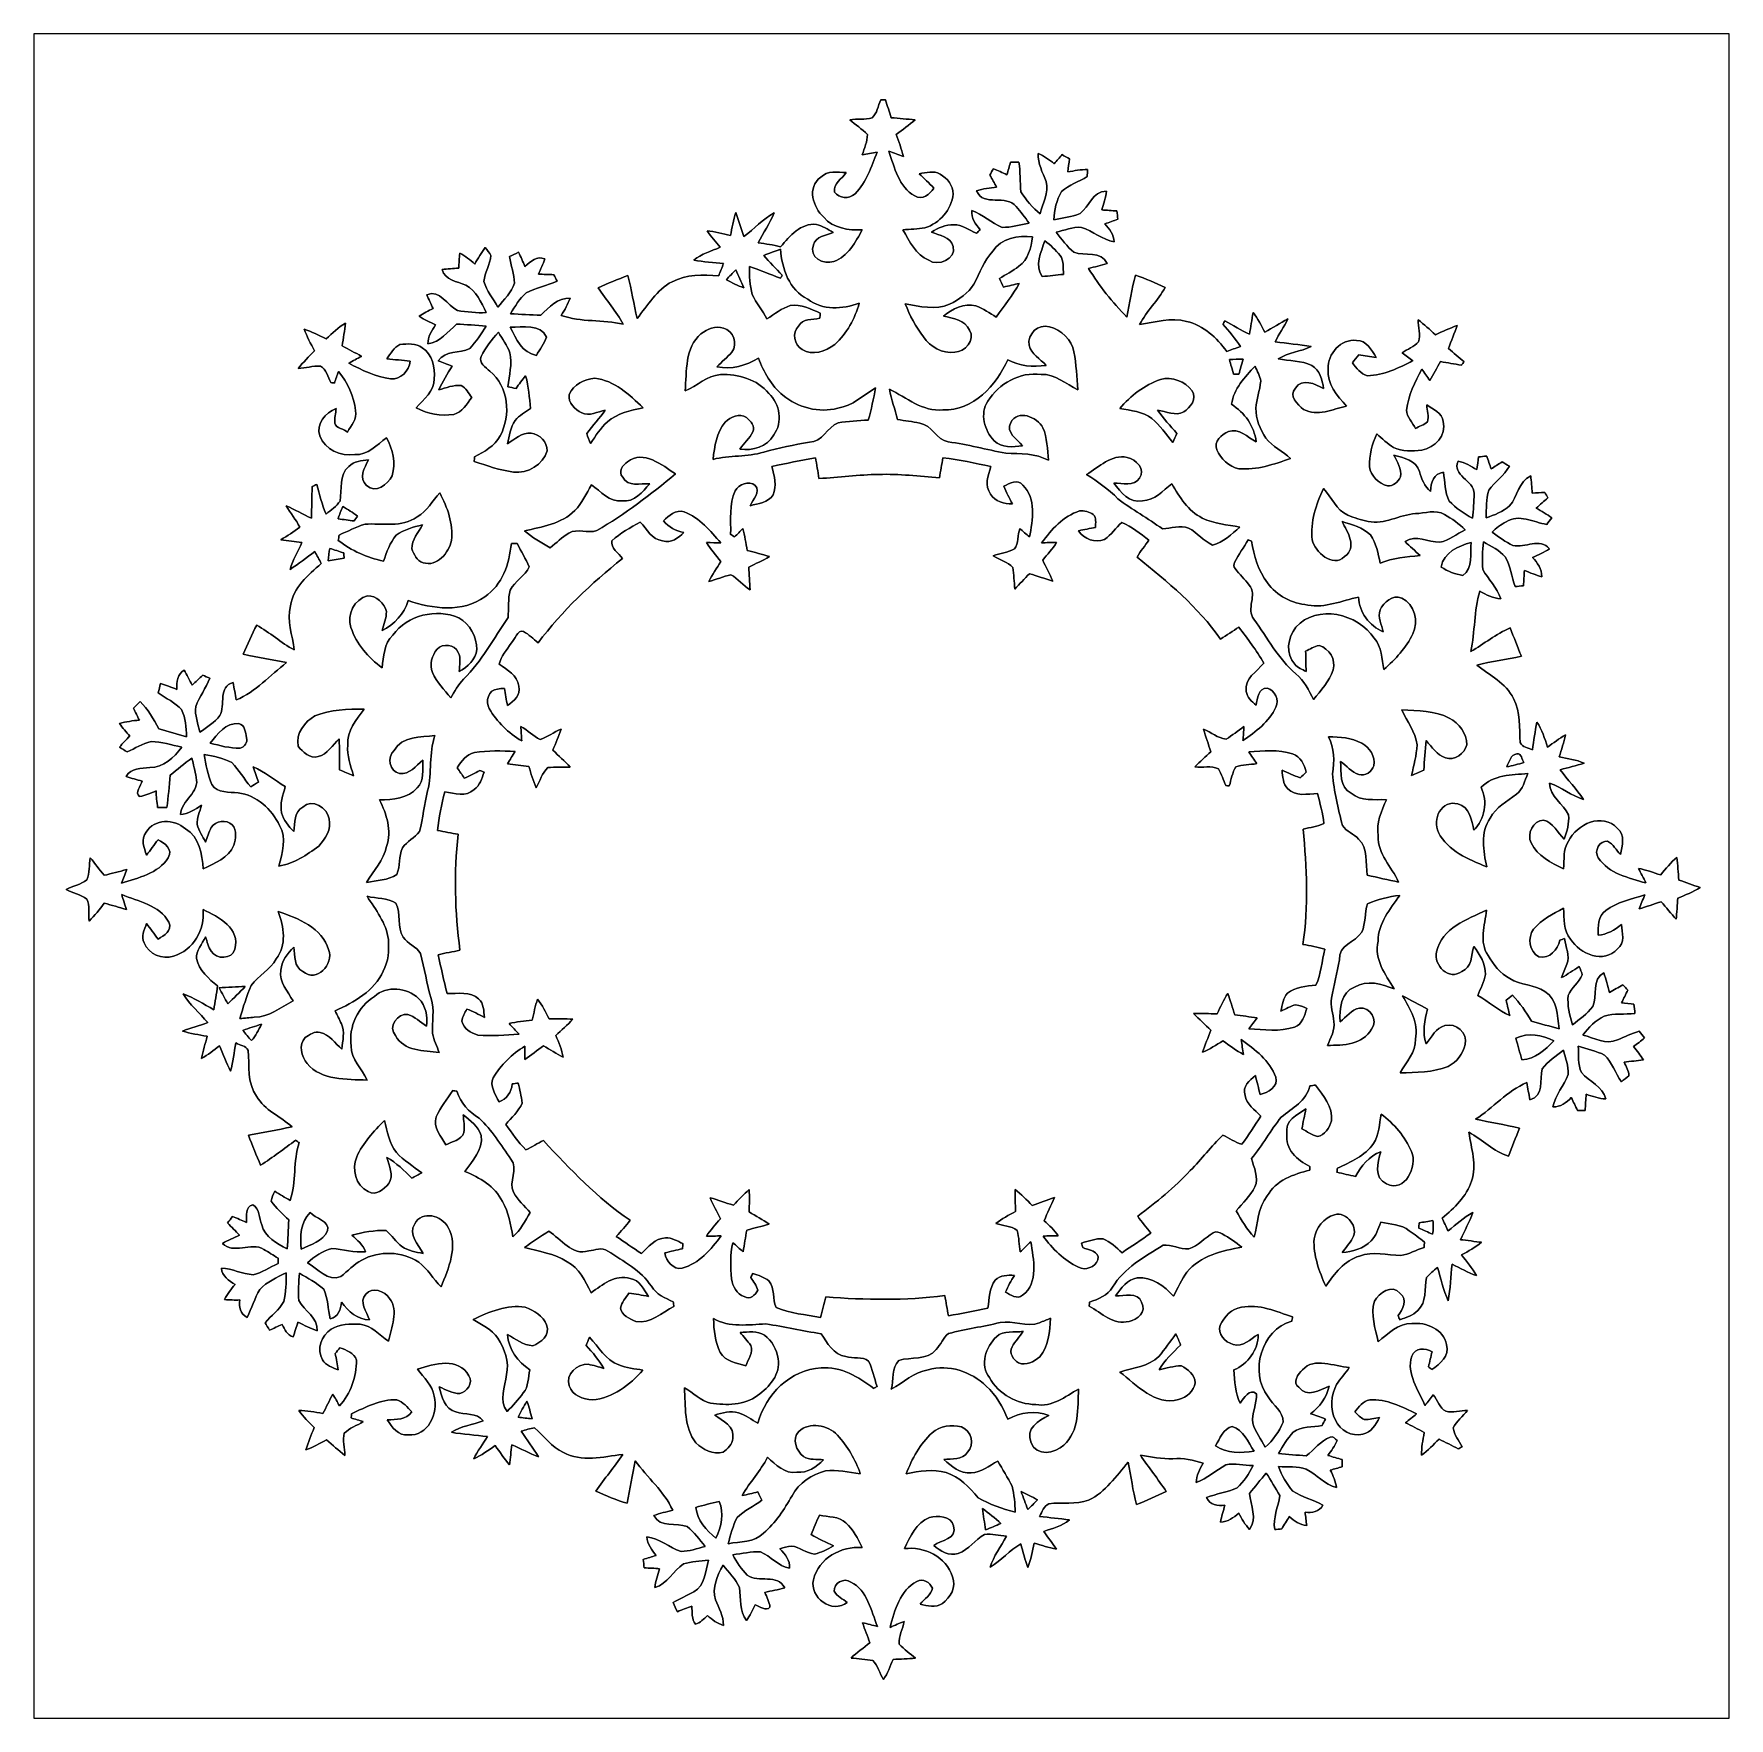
# Model space of a CAD drawing. Header units: centimetres. Extents: x -16.8 to 16.8, y -16.7 to 16.7.
import ezdxf

# ---------------------------------------------------------------- set-up
doc = ezdxf.new("R2010")
doc.units = ezdxf.units.CM
doc.header["$MEASUREMENT"] = 0
doc.layers.add('Layer 1', color=7, linetype='Continuous')

msp = doc.modelspace()

# ---------------------------------------------------------------- linework, layer by layer
at = {"layer": 'Layer 1', "color": 7}
for points, knots in [([(-16.77458, 16.66875), (-16.77458, 16.66875), (16.77458, 16.66875), (16.77458, 16.66875), (16.77458, 16.66875), (16.77458, 16.66875), (16.77458, -16.66875), (16.77458, -16.66875), (16.77458, -16.66875), (16.77458, -16.66875), (-16.77458, -16.66875), (-16.77458, -16.66875), (-16.77458, -16.66875), (-16.77458, -16.66875), (-16.77458, 16.66875), (-16.77458, 16.66875), (-16.77458, 16.66875), (-16.77458, 16.66875), (-16.77458, 16.66875), (-16.77458, 16.66875)], [0, 0, 0, 0, 0.16666667, 0.16666667, 0.16666667, 0.16666667, 0.33333333, 0.33333333, 0.33333333, 0.33333333, 0.5, 0.5, 0.5, 0.5, 0.66666667, 0.66666667, 0.66666667, 0.66666667, 1, 1, 1, 1]), ([(-0.01446, 15.36171), (-0.07056, 15.24423), (-0.08361, 15.09536), (-0.18556, 15.00858), (-0.18556, 15.00858), (-0.32667, 14.96589), (-0.48295, 14.99023), (-0.6283, 14.97083), (-0.6283, 14.97083), (-0.51364, 14.87099), (-0.38559, 14.78562), (-0.27869, 14.67661), (-0.27869, 14.67661), (-0.27481, 14.53586), (-0.34572, 14.40744), (-0.38029, 14.27409), (-0.38029, 14.27409), (-0.28328, 14.2942), (-0.18627, 14.31466), (-0.08819, 14.32807), (-0.08819, 14.32807), (-0.19826, 14.03844), (-0.30198, 13.73152), (-0.52282, 13.50574), (-0.52282, 13.50574), (-0.64276, 13.39709), (-0.83397, 13.40485), (-0.9331, 13.53749), (-0.9331, 13.53749), (-0.94791, 13.71247), (-0.78705, 13.80067), (-0.6985, 13.92343), (-0.6985, 13.92343), (-0.8696, 13.92731), (-1.07103, 13.96824), (-1.20368, 13.83277), (-1.20368, 13.83277), (-1.48131, 13.63169), (-1.35678, 13.23305), (-1.14159, 13.04008), (-1.14159, 13.04008), (-0.95462, 12.81853), (-0.65299, 12.77726), (-0.381, 12.79207), (-0.381, 12.79207), (-0.51435, 12.54266), (-0.66216, 12.26538), (-0.94544, 12.16307), (-0.94544, 12.16307), (-1.13877, 12.09357), (-1.45133, 12.2495), (-1.34655, 12.49221), (-1.34655, 12.49221), (-1.30351, 12.6619), (-1.08867, 12.68307), (-0.95814, 12.73951), (-0.95814, 12.73951), (-1.06539, 12.7956), (-1.16664, 12.87462), (-1.28729, 12.8965), (-1.28729, 12.8965), (-1.59949, 12.93036), (-1.81328, 12.66507), (-1.99602, 12.45658), (-1.99602, 12.45658), (-2.14136, 12.49151), (-2.29023, 12.51267), (-2.43805, 12.53137), (-2.43805, 12.53137), (-2.34068, 12.73281), (-2.21121, 12.91731), (-2.12513, 13.12404), (-2.12513, 13.12404), (-2.35373, 13.00974), (-2.51531, 12.80442), (-2.72309, 12.65978), (-2.72309, 12.65978), (-2.77707, 12.81642), (-2.82822, 12.97411), (-2.88219, 13.13039), (-2.88219, 13.13039), (-2.93511, 12.98328), (-2.95839, 12.82806), (-2.98697, 12.67495), (-2.98697, 12.67495), (-3.14149, 12.71129), (-3.29494, 12.75539), (-3.45334, 12.77232), (-3.45334, 12.77232), (-3.37361, 12.65661), (-3.28154, 12.55042), (-3.19017, 12.44424), (-3.19017, 12.44424), (-3.37044, 12.37121), (-3.56129, 12.31441), (-3.71546, 12.19094), (-3.71546, 12.19094), (-3.52072, 12.15249), (-3.32246, 12.14649), (-3.12491, 12.12709), (-3.12491, 12.12709), (-3.15736, 12.04489), (-3.19017, 11.96305), (-3.22192, 11.8805), (-3.22192, 11.8805), (-3.53095, 11.90978), (-3.86151, 11.90484), (-4.14479, 11.76373), (-4.14479, 11.76373), (-4.44959, 11.60321), (-4.62915, 11.2963), (-4.83658, 11.03489), (-4.83658, 11.03489), (-4.90396, 11.31746), (-4.94524, 11.60533), (-5.02003, 11.88614), (-5.02003, 11.88614), (-5.21794, 11.81029), (-5.41302, 11.72845), (-5.60776, 11.64519), (-5.60776, 11.64519), (-5.44901, 11.3986), (-5.25251, 11.17706), (-5.10963, 10.92024), (-5.10963, 10.92024), (-5.51427, 11.02078), (-5.94536, 10.95481), (-6.33977, 11.09768), (-6.33977, 11.09768), (-6.26886, 11.20528), (-6.20536, 11.31782), (-6.16162, 11.43953), (-6.16162, 11.43953), (-6.40433, 11.45011), (-6.58036, 11.25255), (-6.74264, 11.10015), (-6.74264, 11.10015), (-6.94302, 11.10756), (-7.1434, 11.11462), (-7.34342, 11.12979), (-7.34342, 11.12979), (-7.25135, 11.27443), (-7.16562, 11.43317), (-7.03263, 11.54395), (-7.03263, 11.54395), (-6.8393, 11.64484), (-6.62164, 11.68717), (-6.42056, 11.77114), (-6.42056, 11.77114), (-6.44137, 11.81523), (-6.46218, 11.85898), (-6.48264, 11.90272), (-6.48264, 11.90272), (-6.58495, 11.90554), (-6.69043, 11.90942), (-6.79133, 11.91154), (-6.79133, 11.91154), (-6.74476, 12.01067), (-6.70101, 12.11121), (-6.66186, 12.21352), (-6.66186, 12.21352), (-6.82131, 12.28196), (-6.94443, 12.16201), (-7.05732, 12.06747), (-7.05732, 12.06747), (-7.09789, 12.16025), (-7.13881, 12.25338), (-7.1822, 12.34511), (-7.1822, 12.34511), (-7.24323, 12.31794), (-7.30356, 12.28972), (-7.36388, 12.26114), (-7.36388, 12.26114), (-7.33601, 12.08546), (-7.26334, 11.91436), (-7.2644, 11.73445), (-7.2644, 11.73445), (-7.31344, 11.54359), (-7.47854, 11.41166), (-7.59143, 11.2582), (-7.59143, 11.2582), (-7.68597, 11.42577), (-7.81473, 11.58169), (-7.8673, 11.76867), (-7.8673, 11.76867), (-7.85107, 11.94541), (-7.75053, 12.10416), (-7.7283, 12.27949), (-7.7283, 12.27949), (-7.75829, 12.33805), (-7.80274, 12.38744), (-7.8426, 12.43894), (-7.8426, 12.43894), (-7.91951, 12.33593), (-7.98548, 12.22516), (-8.05004, 12.11404), (-8.05004, 12.11404), (-8.14105, 12.19482), (-8.2363, 12.27208), (-8.34425, 12.32923), (-8.34425, 12.32923), (-8.35625, 12.23045), (-8.3633, 12.13097), (-8.36789, 12.03149), (-8.36789, 12.03149), (-8.4776, 12.02373), (-8.58767, 12.01632), (-8.69738, 12.00679), (-8.69738, 12.00679), (-8.64094, 11.78948), (-8.40423, 11.77078), (-8.22713, 11.69776), (-8.22713, 11.69776), (-8.02005, 11.58311), (-7.92339, 11.35345), (-7.82214, 11.15166), (-7.82214, 11.15166), (-8.01335, 11.14249), (-8.20491, 11.16436), (-8.39364, 11.19117), (-8.39364, 11.19117), (-8.59402, 11.29171), (-8.73548, 11.6145), (-9.00007, 11.50691), (-9.00007, 11.50691), (-8.96056, 11.41448), (-8.91681, 11.32346), (-8.87342, 11.2328), (-8.87342, 11.2328), (-8.96973, 11.18905), (-9.06321, 11.13966), (-9.15211, 11.08181), (-9.15211, 11.08181), (-9.05016, 11.0109), (-8.93763, 10.95869), (-8.82403, 10.90824), (-8.82403, 10.90824), (-8.90517, 10.79676), (-8.97537, 10.6747), (-8.97749, 10.53324), (-8.97749, 10.53324), (-8.73372, 10.57169), (-8.58203, 10.77383), (-8.40811, 10.92447), (-8.40811, 10.92447), (-8.21443, 10.91424), (-8.02076, 10.9026), (-7.82708, 10.88637), (-7.82708, 10.88637), (-7.91492, 10.72586), (-8.02464, 10.57804), (-8.14811, 10.44328), (-8.14811, 10.44328), (-8.34637, 10.33357), (-8.63529, 10.41188), (-8.77147, 10.19881), (-8.77147, 10.19881), (-8.6801, 10.16176), (-8.58802, 10.12649), (-8.49454, 10.09368), (-8.49454, 10.09368), (-8.59825, 9.94516), (-8.68398, 9.785), (-8.76018, 9.6206), (-8.76018, 9.6206), (-8.61695, 9.66576), (-8.47408, 9.7215), (-8.31991, 9.71091), (-8.31991, 9.71091), (-8.22431, 9.6587), (-8.1721, 9.55851), (-8.1086, 9.47455), (-8.1086, 9.47455), (-8.20455, 9.34297), (-8.29839, 9.18527), (-8.4642, 9.13553), (-8.4642, 9.13553), (-8.71784, 9.09884), (-8.98172, 9.14823), (-9.20856, 9.26641), (-9.20856, 9.26641), (-9.06074, 9.43751), (-8.84696, 9.59485), (-8.85014, 9.84356), (-8.85014, 9.84356), (-8.82897, 10.06581), (-8.89106, 10.32722), (-9.08756, 10.45774), (-9.08756, 10.45774), (-9.2135, 10.54982), (-9.38424, 10.53324), (-9.52994, 10.52124), (-9.52994, 10.52124), (-9.65129, 10.4648), (-9.71691, 10.34097), (-9.78747, 10.23373), (-9.78747, 10.23373), (-9.63436, 10.22174), (-9.48126, 10.20974), (-9.3285, 10.19034), (-9.3285, 10.19034), (-9.35108, 9.9949), (-9.51371, 9.82486), (-9.71479, 9.83791), (-9.71479, 9.83791), (-10.00936, 9.88342), (-10.28418, 10.01077), (-10.54488, 10.15047), (-10.54488, 10.15047), (-10.46092, 10.19563), (-10.3759, 10.23902), (-10.293, 10.28559), (-10.293, 10.28559), (-10.41647, 10.36002), (-10.54664, 10.42317), (-10.67259, 10.49373), (-10.67259, 10.49373), (-10.65071, 10.64401), (-10.62567, 10.79394), (-10.60768, 10.94493), (-10.60768, 10.94493), (-10.74984, 10.85956), (-10.86873, 10.74349), (-10.9922, 10.63413), (-10.9922, 10.63413), (-11.13578, 10.70222), (-11.27831, 10.77278), (-11.42788, 10.8271), (-11.42788, 10.8271), (-11.37356, 10.67717), (-11.29383, 10.53888), (-11.22151, 10.39707), (-11.22151, 10.39707), (-11.3344, 10.28382), (-11.44588, 10.16882), (-11.54571, 10.04323), (-11.54571, 10.04323), (-11.3986, 10.05452), (-11.25361, 10.10109), (-11.10544, 10.09015), (-11.10544, 10.09015), (-10.9795, 10.03759), (-10.96469, 9.87037), (-10.89519, 9.76559), (-10.89519, 9.76559), (-10.8779, 9.76348), (-10.84368, 9.75889), (-10.8264, 9.75677), (-10.8264, 9.75677), (-10.801, 9.83403), (-10.77524, 9.91094), (-10.74879, 9.98749), (-10.74879, 9.98749), (-10.56287, 9.76983), (-10.44504, 9.49466), (-10.40836, 9.21103), (-10.40836, 9.21103), (-10.36814, 9.04311), (-10.50466, 8.9214), (-10.56852, 8.78417), (-10.56852, 8.78417), (-10.6239, 8.85472), (-10.80594, 8.84837), (-10.81758, 8.96585), (-10.81758, 8.96585), (-10.82851, 9.0618), (-10.801, 9.15705), (-10.79218, 9.2523), (-10.79218, 9.2523), (-11.00173, 9.16905), (-11.20034, 8.95456), (-11.11356, 8.7122), (-11.11356, 8.7122), (-11.01513, 8.44197), (-10.70187, 8.29592), (-10.42494, 8.34319), (-10.42494, 8.34319), (-10.16635, 8.32344), (-9.98679, 8.54075), (-9.79417, 8.67481), (-9.79417, 8.67481), (-9.68093, 8.44515), (-9.59944, 8.17527), (-9.68728, 7.92304), (-9.68728, 7.92304), (-9.77194, 7.74771), (-10.01219, 7.55862), (-10.18999, 7.73183), (-10.18999, 7.73183), (-10.35614, 7.86765), (-10.23126, 8.08426), (-10.15224, 8.23524), (-10.15224, 8.23524), (-10.28771, 8.22078), (-10.44046, 8.21231), (-10.53924, 8.10507), (-10.53924, 8.10507), (-10.7502, 7.93926), (-10.67118, 7.64963), (-10.71633, 7.42244), (-10.71633, 7.42244), (-10.78512, 7.31449), (-10.89731, 7.24394), (-10.99326, 7.16209), (-10.99326, 7.16209), (-11.07334, 7.35224), (-11.12379, 7.55297), (-11.17847, 7.75088), (-11.17847, 7.75088), (-11.20846, 7.73642), (-11.23809, 7.7216), (-11.26808, 7.70678), (-11.26808, 7.70678), (-11.27196, 7.499), (-11.27654, 7.29121), (-11.28183, 7.08307), (-11.28183, 7.08307), (-11.45328, 7.15363), (-11.60851, 7.25664), (-11.7796, 7.32825), (-11.7796, 7.32825), (-11.69917, 7.1815), (-11.58699, 7.05485), (-11.51149, 6.90562), (-11.51149, 6.90562), (-11.6272, 6.80932), (-11.76196, 6.73876), (-11.88579, 6.65339), (-11.88579, 6.65339), (-11.7475, 6.63469), (-11.60921, 6.6167), (-11.47057, 6.59941), (-11.47057, 6.59941), (-11.55136, 6.42373), (-11.64943, 6.2544), (-11.70481, 6.06813), (-11.70481, 6.06813), (-11.53583, 6.17749), (-11.37849, 6.30308), (-11.21551, 6.42091), (-11.21551, 6.42091), (-11.17247, 6.34259), (-11.12943, 6.26357), (-11.08639, 6.1849), (-11.08639, 6.1849), (-11.34604, 5.95524), (-11.64766, 5.71041), (-11.69458, 5.34494), (-11.69458, 5.34494), (-11.7729, 5.0546), (-11.65719, 4.76321), (-11.62403, 4.47463), (-11.62403, 4.47463), (-11.88332, 4.61962), (-12.10839, 4.81753), (-12.36486, 4.96711), (-12.36486, 4.96711), (-12.46152, 4.77908), (-12.54972, 4.58682), (-12.63015, 4.39138), (-12.63015, 4.39138), (-12.34687, 4.32647), (-12.06006, 4.27814), (-11.77466, 4.22346), (-11.77466, 4.22346), (-12.10663, 3.97651), (-12.38144, 3.64349), (-12.77126, 3.48474), (-12.77126, 3.48474), (-12.79137, 3.59939), (-12.81077, 3.7144), (-12.83159, 3.82834), (-12.83159, 3.82834), (-13.1318, 3.75955), (-12.98046, 3.37961), (-13.09264, 3.17394), (-13.09264, 3.17394), (-13.2013, 3.03918), (-13.35193, 2.9464), (-13.49058, 2.84586), (-13.49058, 2.84586), (-13.52374, 3.01272), (-13.59606, 3.181), (-13.57313, 3.3528), (-13.57313, 3.3528), (-13.49622, 3.54718), (-13.36993, 3.71828), (-13.29267, 3.91336), (-13.29267, 3.91336), (-13.33959, 3.93418), (-13.38686, 3.95499), (-13.43343, 3.97616), (-13.43343, 3.97616), (-13.50433, 3.91089), (-13.57383, 3.84422), (-13.64368, 3.7779), (-13.64368, 3.7779), (-13.69483, 3.87844), (-13.74493, 3.97898), (-13.79926, 4.07741), (-13.79926, 4.07741), (-13.94248, 3.99838), (-13.94883, 3.83893), (-13.94707, 3.69429), (-13.94707, 3.69429), (-14.05396, 3.73698), (-14.16156, 3.77684), (-14.27127, 3.81071), (-14.27127, 3.81071), (-14.28468, 3.74932), (-14.29879, 3.68759), (-14.3129, 3.6262), (-14.3129, 3.6262), (-14.15803, 3.51896), (-13.98482, 3.42935), (-13.85111, 3.29494), (-13.85111, 3.29494), (-13.77527, 3.12702), (-13.75445, 2.9397), (-13.75234, 2.75696), (-13.75234, 2.75696), (-13.93684, 2.80388), (-14.11852, 2.86103), (-14.30126, 2.91324), (-14.30126, 2.91324), (-14.40956, 3.10374), (-14.51328, 3.302), (-14.67309, 3.45581), (-14.67309, 3.45581), (-14.71683, 3.41242), (-14.76058, 3.36868), (-14.80432, 3.32528), (-14.80432, 3.32528), (-14.76587, 3.2445), (-14.72636, 3.16406), (-14.6872, 3.08328), (-14.6872, 3.08328), (-14.82019, 3.07516), (-14.95178, 3.0547), (-15.08019, 3.01907), (-15.08019, 3.01907), (-15.01987, 2.93053), (-14.95002, 2.84903), (-14.87699, 2.77107), (-14.87699, 2.77107), (-14.94931, 2.70157), (-15.01881, 2.62855), (-15.07772, 2.54741), (-15.07772, 2.54741), (-15.02833, 2.51707), (-14.97859, 2.48603), (-14.9292, 2.45533), (-14.9292, 2.45533), (-14.77363, 2.52871), (-14.62334, 2.62043), (-14.45472, 2.66206), (-14.45472, 2.66206), (-14.24905, 2.66171), (-14.04902, 2.59186), (-13.84864, 2.55129), (-13.84864, 2.55129), (-13.99716, 2.3435), (-14.21059, 2.14983), (-14.48188, 2.14665), (-14.48188, 2.14665), (-14.64769, 2.11984), (-14.85688, 2.14524), (-14.94684, 1.97062), (-14.94684, 1.97062), (-14.84454, 1.93393), (-14.74047, 1.90324), (-14.63463, 1.87819), (-14.63463, 1.87819), (-14.65968, 1.7847), (-14.78174, 1.65029), (-14.68473, 1.57515), (-14.68473, 1.57515), (-14.56831, 1.58503), (-14.46459, 1.6443), (-14.35664, 1.68346), (-14.35664, 1.68346), (-14.35135, 1.57409), (-14.34359, 1.46473), (-14.32525, 1.35643), (-14.32525, 1.35643), (-14.26492, 1.35643), (-14.2046, 1.35643), (-14.14427, 1.35608), (-14.14427, 1.35608), (-14.11393, 1.56774), (-14.09594, 1.78118), (-14.07901, 1.99355), (-14.07901, 1.99355), (-13.93649, 2.10855), (-13.79608, 2.22567), (-13.64862, 2.33433), (-13.64862, 2.33433), (-13.61793, 2.20768), (-13.58724, 2.08139), (-13.56395, 1.95298), (-13.56395, 1.95298), (-13.48176, 1.65735), (-13.85676, 1.50072), (-13.87581, 1.21638), (-13.87581, 1.21638), (-13.71776, 1.22873), (-13.58512, 1.31621), (-13.45671, 1.40018), (-13.45671, 1.40018), (-13.48846, 1.27388), (-13.55266, 1.15006), (-13.54526, 1.01706), (-13.54526, 1.01706), (-13.51174, 0.89288), (-13.43695, 0.78458), (-13.37628, 0.67204), (-13.37628, 0.67204), (-13.33782, 0.76729), (-13.31172, 0.86854), (-13.26444, 0.95956), (-13.26444, 0.95956), (-13.18542, 1.09996), (-12.96599, 1.11901), (-12.85064, 1.01318), (-12.85064, 1.01318), (-12.75045, 0.90523), (-12.78502, 0.73448), (-12.81501, 0.60713), (-12.81501, 0.60713), (-12.92719, 0.36089), (-13.1953, 0.25153), (-13.42284, 0.13864), (-13.42284, 0.13864), (-13.44718, 0.4318), (-13.49516, 0.77505), (-13.77633, 0.9338), (-13.77633, 0.9338), (-13.99293, 1.13171), (-14.39721, 1.13841), (-14.55314, 0.86501), (-14.55314, 0.86501), (-14.67273, 0.72849), (-14.58877, 0.56021), (-14.54714, 0.41134), (-14.54714, 0.41134), (-14.46953, 0.51329), (-14.39439, 0.61666), (-14.31784, 0.71896), (-14.31784, 0.71896), (-14.19013, 0.64664), (-14.01445, 0.54081), (-14.11429, 0.35736), (-14.11429, 0.35736), (-14.31819, 0.04798), (-14.71048, -0.03669), (-15.04209, -0.14182), (-15.04209, -0.14182), (-15.00681, -0.05186), (-14.97048, 0.03739), (-14.93555, 0.12735), (-14.93555, 0.12735), (-15.08584, 0.08996), (-15.23471, 0.04586), (-15.3864, 0.01341), (-15.3864, 0.01341), (-15.47636, 0.12982), (-15.56526, 0.24624), (-15.65839, 0.35948), (-15.65839, 0.35948), (-15.68309, 0.21555), (-15.66827, 0.06033), (-15.73036, -0.07514), (-15.73036, -0.07514), (-15.84537, -0.1718), (-16.00623, -0.19226), (-16.13641, -0.26564), (-16.13641, -0.26564), (-16.00412, -0.33655), (-15.85031, -0.36548), (-15.72895, -0.45544), (-15.72895, -0.45544), (-15.66192, -0.58984), (-15.70249, -0.75036), (-15.67921, -0.89253), (-15.67921, -0.89253), (-15.56985, -0.78352), (-15.47777, -0.65828), (-15.38111, -0.53869), (-15.38111, -0.53869), (-15.23365, -0.57644), (-15.08901, -0.62406), (-14.94155, -0.66287), (-14.94155, -0.66287), (-14.97436, -0.5655), (-15.00928, -0.46884), (-15.03645, -0.36936), (-15.03645, -0.36936), (-14.70731, -0.50377), (-14.29244, -0.57714), (-14.103, -0.91193), (-14.103, -0.91193), (-14.03068, -1.08938), (-14.20036, -1.17687), (-14.31854, -1.24813), (-14.31854, -1.24813), (-14.39439, -1.14476), (-14.46918, -1.04175), (-14.54609, -0.9398), (-14.54609, -0.9398), (-14.5856, -1.0601), (-14.66744, -1.20297), (-14.58983, -1.32468), (-14.58983, -1.32468), (-14.50728, -1.54869), (-14.23353, -1.66476), (-14.01022, -1.58433), (-14.01022, -1.58433), (-13.61546, -1.47708), (-13.39074, -1.05833), (-13.42637, -0.6664), (-13.42637, -0.6664), (-13.12086, -0.8061), (-12.67319, -1.04034), (-12.80089, -1.45062), (-12.80089, -1.45062), (-12.84993, -1.65629), (-13.16778, -1.65347), (-13.26868, -1.49013), (-13.26868, -1.49013), (-13.32054, -1.40123), (-13.34347, -1.29963), (-13.38016, -1.20474), (-13.38016, -1.20474), (-13.44718, -1.34303), (-13.56184, -1.47532), (-13.55901, -1.63618), (-13.55901, -1.63618), (-13.50222, -1.86619), (-13.31877, -2.03659), (-13.1378, -2.17664), (-13.1378, -2.17664), (-13.16249, -2.33327), (-13.18824, -2.48955), (-13.21364, -2.64654), (-13.21364, -2.64654), (-13.41508, -2.53824), (-13.60593, -2.40736), (-13.82289, -2.33116), (-13.82289, -2.33116), (-13.68848, -2.54423), (-13.49763, -2.71251), (-13.335, -2.90301), (-13.335, -2.90301), (-13.50151, -2.95945), (-13.67155, -3.00496), (-13.83489, -3.07093), (-13.83489, -3.07093), (-13.67543, -3.11714), (-13.51068, -3.14219), (-13.3477, -3.17183), (-13.3477, -3.17183), (-13.38227, -3.31787), (-13.42602, -3.46216), (-13.45777, -3.60927), (-13.45777, -3.60927), (-13.3283, -3.54365), (-13.21823, -3.44876), (-13.10428, -3.36091), (-13.10428, -3.36091), (-13.02773, -3.52778), (-12.96388, -3.70029), (-12.88168, -3.86503), (-12.88168, -3.86503), (-12.82982, -3.68194), (-12.81359, -3.49144), (-12.77973, -3.30518), (-12.77973, -3.30518), (-12.69577, -3.34645), (-12.57759, -3.36091), (-12.53137, -3.45193), (-12.53137, -3.45193), (-12.51091, -3.75744), (-12.5603, -4.09787), (-12.36627, -4.35786), (-12.36627, -4.35786), (-12.2047, -4.63903), (-11.89919, -4.75968), (-11.6653, -4.96429), (-11.6653, -4.96429), (-11.9507, -5.02673), (-12.23857, -5.07436), (-12.52467, -5.13256), (-12.52467, -5.13256), (-12.45482, -5.33329), (-12.37333, -5.53014), (-12.28725, -5.72488), (-12.28725, -5.72488), (-12.04807, -5.56966), (-11.82194, -5.39609), (-11.59087, -5.22958), (-11.59087, -5.22958), (-11.57499, -5.24157), (-11.54324, -5.26591), (-11.52772, -5.27791), (-11.52772, -5.27791), (-11.64343, -5.65079), (-11.58028, -6.04873), (-11.70305, -6.4202), (-11.70305, -6.4202), (-11.80677, -6.36341), (-11.90731, -6.30132), (-12.00891, -6.24099), (-12.00891, -6.24099), (-12.03607, -6.30379), (-12.06853, -6.36623), (-12.07735, -6.43502), (-12.07735, -6.43502), (-11.98492, -6.57754), (-11.84839, -6.68584), (-11.73198, -6.80861), (-11.73198, -6.80861), (-11.73939, -6.99876), (-11.74785, -7.18961), (-11.76091, -7.38011), (-11.76091, -7.38011), (-11.96587, -7.27428), (-12.20929, -7.14798), (-12.26291, -6.90245), (-12.26291, -6.90245), (-12.32112, -6.77439), (-12.29924, -6.5853), (-12.44071, -6.50981), (-12.44071, -6.50981), (-12.60369, -6.54403), (-12.55713, -6.73347), (-12.57018, -6.85553), (-12.57018, -6.85553), (-12.66119, -6.81531), (-12.75221, -6.7758), (-12.84534, -6.74158), (-12.84534, -6.74158), (-12.87709, -6.78286), (-12.9092, -6.82484), (-12.94095, -6.86682), (-12.94095, -6.86682), (-12.86298, -6.94902), (-12.78184, -7.02874), (-12.70459, -7.11235), (-12.70459, -7.11235), (-12.81994, -7.15927), (-12.93319, -7.21148), (-13.04255, -7.27181), (-13.04255, -7.27181), (-12.83511, -7.4997), (-12.4714, -7.23336), (-12.22587, -7.38999), (-12.22587, -7.38999), (-12.13026, -7.44573), (-12.03572, -7.50641), (-11.94153, -7.56603), (-11.94153, -7.56603), (-11.94188, -7.59248), (-11.94259, -7.6454), (-11.94259, -7.67186), (-11.94259, -7.67186), (-12.10592, -7.74735), (-12.26079, -7.85036), (-12.43506, -7.89623), (-12.43506, -7.89623), (-12.64885, -7.87224), (-12.84958, -7.77875), (-13.06513, -7.7597), (-13.06513, -7.7597), (-13.05454, -7.93009), (-12.91237, -8.007), (-12.79066, -8.08637), (-12.79066, -8.08637), (-12.87357, -8.17598), (-12.94765, -8.2737), (-13.00021, -8.38447), (-13.00021, -8.38447), (-12.90038, -8.39294), (-12.79984, -8.39399), (-12.69965, -8.39223), (-12.69965, -8.39223), (-12.71799, -8.52946), (-12.69083, -8.6674), (-12.55713, -8.73619), (-12.55713, -8.73619), (-12.46364, -8.55662), (-12.4019, -8.36189), (-12.3063, -8.18374), (-12.3063, -8.18374), (-12.16025, -8.03522), (-11.96975, -7.94385), (-11.78384, -7.85636), (-11.78384, -7.85636), (-11.77114, -8.04616), (-11.78807, -8.23807), (-11.82829, -8.42363), (-11.82829, -8.42363), (-11.92142, -8.58591), (-12.07664, -8.70338), (-12.20011, -8.84202), (-12.20011, -8.84202), (-12.17083, -8.89141), (-12.1412, -8.94045), (-12.11051, -8.98984), (-12.11051, -8.98984), (-12.02725, -8.95315), (-11.9447, -8.91469), (-11.86215, -8.87695), (-11.86215, -8.87695), (-11.81523, -8.97925), (-11.75949, -9.08191), (-11.64414, -9.12495), (-11.64414, -9.12495), (-11.61168, -9.02652), (-11.58028, -8.92739), (-11.54818, -8.82967), (-11.54818, -8.82967), (-11.42471, -8.89529), (-11.30053, -8.95738), (-11.16683, -9.00183), (-11.16683, -9.00183), (-11.14707, -8.73725), (-11.4233, -8.60884), (-11.53336, -8.40105), (-11.53336, -8.40105), (-11.54571, -8.22149), (-11.53478, -8.04192), (-11.51961, -7.86306), (-11.51961, -7.86306), (-11.35415, -7.95972), (-11.18411, -8.0518), (-11.03842, -8.17845), (-11.03842, -8.17845), (-10.95163, -8.36119), (-10.95939, -8.57391), (-10.90859, -8.76759), (-10.90859, -8.76759), (-10.75161, -8.72737), (-10.70293, -8.58167), (-10.68811, -8.43774), (-10.68811, -8.43774), (-10.54982, -8.61624), (-10.37661, -8.78064), (-10.13354, -8.78769), (-10.13354, -8.78769), (-10.18469, -8.63071), (-10.35156, -8.42786), (-10.20727, -8.27864), (-10.20727, -8.27864), (-10.08486, -8.12024), (-9.82874, -8.21231), (-9.73526, -8.36119), (-9.73526, -8.36119), (-9.5444, -8.60884), (-9.70598, -8.93586), (-9.75713, -9.20856), (-9.75713, -9.20856), (-9.93387, -9.08262), (-10.09297, -8.90235), (-10.31769, -8.86883), (-10.31769, -8.86883), (-10.51031, -8.86919), (-10.72162, -8.8646), (-10.89131, -8.97079), (-10.89131, -8.97079), (-11.08745, -9.09108), (-11.18799, -9.37577), (-11.06099, -9.57933), (-11.06099, -9.57933), (-10.99644, -9.69292), (-10.86273, -9.72961), (-10.7502, -9.77688), (-10.7502, -9.77688), (-10.76995, -9.66929), (-10.79147, -9.55992), (-10.80982, -9.45268), (-10.80982, -9.45268), (-10.77948, -9.41388), (-10.74914, -9.37542), (-10.71915, -9.33697), (-10.71915, -9.33697), (-10.59568, -9.38495), (-10.4334, -9.43822), (-10.39178, -9.58286), (-10.39178, -9.58286), (-10.39001, -9.90776), (-10.50008, -10.24961), (-10.72762, -10.48879), (-10.72762, -10.48879), (-10.76925, -10.40906), (-10.81334, -10.3318), (-10.85991, -10.25666), (-10.85991, -10.25666), (-10.92835, -10.3826), (-10.98762, -10.51313), (-11.05641, -10.63907), (-11.05641, -10.63907), (-11.2141, -10.61085), (-11.3725, -10.58051), (-11.53336, -10.58228), (-11.53336, -10.58228), (-11.43988, -10.70151), (-11.33475, -10.81123), (-11.22751, -10.91847), (-11.22751, -10.91847), (-11.28466, -11.06382), (-11.34674, -11.20846), (-11.39119, -11.35874), (-11.39119, -11.35874), (-11.24973, -11.30617), (-11.11568, -11.23527), (-10.98374, -11.16259), (-10.98374, -11.16259), (-10.86309, -11.26455), (-10.74349, -11.36791), (-10.62038, -11.46775), (-10.62038, -11.46775), (-10.61191, -11.32417), (-10.67929, -11.17036), (-10.63096, -11.0296), (-10.63096, -11.0296), (-10.5283, -10.92376), (-10.37943, -10.88072), (-10.25843, -10.79994), (-10.25843, -10.79994), (-10.31734, -10.78195), (-10.43552, -10.74596), (-10.49479, -10.72797), (-10.49479, -10.72797), (-10.49338, -10.70681), (-10.49055, -10.66447), (-10.48949, -10.64331), (-10.48949, -10.64331), (-10.20445, -10.51595), (-9.91658, -10.34979), (-9.59203, -10.37061), (-9.59203, -10.37061), (-9.46609, -10.40836), (-9.38213, -10.51842), (-9.29252, -10.60768), (-9.29252, -10.60768), (-9.40576, -10.76925), (-9.60508, -10.75337), (-9.78006, -10.76501), (-9.78006, -10.76501), (-9.69045, -10.91142), (-9.56345, -11.08569), (-9.36766, -11.06135), (-9.36766, -11.06135), (-8.97855, -11.10156), (-8.75983, -10.62672), (-8.85543, -10.29899), (-8.85543, -10.29899), (-8.87871, -10.0771), (-9.06074, -9.93034), (-9.18281, -9.7603), (-9.18281, -9.7603), (-8.85472, -9.65447), (-8.36613, -9.51618), (-8.1661, -9.89542), (-8.1661, -9.89542), (-8.07226, -10.03018), (-8.20702, -10.21292), (-8.34637, -10.24572), (-8.34637, -10.24572), (-8.49383, -10.24396), (-8.62295, -10.16952), (-8.75206, -10.10885), (-8.75206, -10.10885), (-8.71255, -10.29723), (-8.642, -10.55864), (-8.42433, -10.60626), (-8.42433, -10.60626), (-8.24865, -10.67647), (-8.00594, -10.61332), (-7.88106, -10.78618), (-7.88106, -10.78618), (-8.09025, -10.86344), (-8.32203, -10.88602), (-8.51112, -11.01125), (-8.51112, -11.01125), (-8.27581, -11.05288), (-8.03663, -11.06629), (-7.79921, -11.09521), (-7.79921, -11.09521), (-7.88988, -11.24162), (-7.98936, -11.38308), (-8.0705, -11.53583), (-8.0705, -11.53583), (-7.91739, -11.4681), (-7.78298, -11.36685), (-7.64364, -11.27584), (-7.64364, -11.27584), (-7.55262, -11.40425), (-7.46442, -11.53548), (-7.36212, -11.65578), (-7.36212, -11.65578), (-7.33989, -11.52349), (-7.33319, -11.38978), (-7.31838, -11.25679), (-7.31838, -11.25679), (-7.14058, -11.33404), (-6.97018, -11.42965), (-6.78709, -11.49526), (-6.78709, -11.49526), (-6.89857, -11.32452), (-7.01851, -11.16083), (-7.1307, -10.99114), (-7.1307, -10.99114), (-7.04356, -10.96539), (-6.95713, -10.93223), (-6.86611, -10.92588), (-6.86611, -10.92588), (-6.6735, -11.08216), (-6.5338, -11.31006), (-6.29673, -11.41024), (-6.29673, -11.41024), (-5.93584, -11.60604), (-5.50968, -11.49738), (-5.12233, -11.44905), (-5.12233, -11.44905), (-5.28144, -11.7027), (-5.48569, -11.92424), (-5.65115, -12.17401), (-5.65115, -12.17401), (-5.44901, -12.26185), (-5.24863, -12.35675), (-5.03555, -12.41672), (-5.03555, -12.41672), (-4.97981, -12.13591), (-4.92901, -11.85439), (-4.87433, -11.57358), (-4.87433, -11.57358), (-4.63868, -11.90907), (-4.30459, -12.17507), (-4.13209, -12.55395), (-4.13209, -12.55395), (-4.25732, -12.58394), (-4.38115, -12.6171), (-4.50321, -12.65696), (-4.50321, -12.65696), (-4.38044, -12.91343), (-4.05836, -12.7889), (-3.84387, -12.87815), (-3.84387, -12.87815), (-3.70099, -12.98363), (-3.60715, -13.14027), (-3.48897, -13.27044), (-3.48897, -13.27044), (-3.64596, -13.31207), (-3.8033, -13.36781), (-3.96734, -13.37028), (-3.96734, -13.37028), (-4.20441, -13.30113), (-4.38856, -13.10605), (-4.64361, -13.08065), (-4.64361, -13.08065), (-4.63162, -13.22458), (-4.5466, -13.34029), (-4.45911, -13.44859), (-4.45911, -13.44859), (-4.54413, -13.47541), (-4.62915, -13.50186), (-4.71382, -13.52938), (-4.71382, -13.52938), (-4.70817, -13.58371), (-4.70218, -13.63839), (-4.69547, -13.69307), (-4.69547, -13.69307), (-4.59317, -13.70295), (-4.49509, -13.70012), (-4.39103, -13.71353), (-4.39103, -13.71353), (-4.43089, -13.83489), (-4.47252, -13.95695), (-4.4831, -14.08536), (-4.4831, -14.08536), (-4.23616, -14.00845), (-4.12362, -13.75375), (-3.92077, -13.61687), (-3.92077, -13.61687), (-3.7592, -13.57136), (-3.59093, -13.56042), (-3.42477, -13.54279), (-3.42477, -13.54279), (-3.48862, -13.7541), (-3.49179, -14.05255), (-3.71687, -14.16756), (-3.71687, -14.16756), (-3.85092, -14.24199), (-3.98956, -14.30831), (-4.12433, -14.38134), (-4.12433, -14.38134), (-4.09681, -14.44166), (-4.06823, -14.50199), (-4.03895, -14.56231), (-4.03895, -14.56231), (-3.94335, -14.52562), (-3.84775, -14.48823), (-3.75214, -14.45119), (-3.75214, -14.45119), (-3.74685, -14.57078), (-3.75814, -14.70766), (-3.683, -14.81137), (-3.683, -14.81137), (-3.58563, -14.78068), (-3.51614, -14.70307), (-3.44346, -14.63604), (-3.44346, -14.63604), (-3.3528, -14.72318), (-3.25191, -14.79585), (-3.12843, -14.8336), (-3.12843, -14.8336), (-3.12314, -14.6498), (-3.21557, -14.49035), (-3.28224, -14.32631), (-3.28224, -14.32631), (-3.36127, -14.08783), (-3.25014, -13.84547), (-3.13655, -13.6398), (-3.13655, -13.6398), (-3.01519, -13.77879), (-2.89454, -13.92061), (-2.80882, -14.08501), (-2.80882, -14.08501), (-2.78624, -14.30408), (-2.81693, -14.54997), (-2.66947, -14.73482), (-2.66947, -14.73482), (-2.60421, -14.63816), (-2.54882, -14.5355), (-2.50084, -14.42896), (-2.50084, -14.42896), (-2.41018, -14.45507), (-2.28494, -14.56408), (-2.20733, -14.47412), (-2.20733, -14.47412), (-2.21756, -14.36899), (-2.26977, -14.27515), (-2.30999, -14.17955), (-2.30999, -14.17955), (-2.17805, -14.15168), (-2.04541, -14.12628), (-1.91558, -14.08889), (-1.91558, -14.08889), (-2.05317, -13.80666), (-2.43664, -13.99505), (-2.65606, -13.83982), (-2.65606, -13.83982), (-2.77424, -13.72235), (-2.87055, -13.58441), (-2.94111, -13.43448), (-2.94111, -13.43448), (-2.76013, -13.41684), (-2.57739, -13.36357), (-2.3943, -13.37698), (-2.3943, -13.37698), (-2.19146, -13.46623), (-2.04752, -13.66061), (-1.81892, -13.70224), (-1.81892, -13.70224), (-1.80834, -13.5449), (-1.90712, -13.42531), (-2.00978, -13.31983), (-2.00978, -13.31983), (-1.93534, -13.29584), (-1.86126, -13.26586), (-1.78223, -13.26233), (-1.78223, -13.26233), (-1.62101, -13.2842), (-1.48908, -13.4052), (-1.32644, -13.42143), (-1.32644, -13.42143), (-1.19098, -13.39321), (-1.06786, -13.32794), (-0.94897, -13.25986), (-0.94897, -13.25986), (-1.10102, -13.19459), (-1.24778, -13.11698), (-1.39171, -13.0362), (-1.39171, -13.0362), (-1.33738, -12.90673), (-1.28341, -12.77761), (-1.22943, -12.64885), (-1.22943, -12.64885), (-1.05586, -12.69083), (-0.8449, -12.67213), (-0.70414, -12.80336), (-0.70414, -12.80336), (-0.55809, -12.9346), (-0.46849, -13.11875), (-0.38241, -13.29337), (-0.38241, -13.29337), (-0.80186, -13.26092), (-1.24425, -13.50363), (-1.34585, -13.92873), (-1.34585, -13.92873), (-1.43439, -14.28432), (-0.97049, -14.61488), (-0.67769, -14.37887), (-0.67769, -14.37887), (-0.76694, -14.31149), (-0.87877, -14.26069), (-0.9338, -14.15874), (-0.9338, -14.15874), (-0.95497, -14.00034), (-0.74154, -13.87651), (-0.60643, -13.97635), (-0.60643, -13.97635), (-0.27481, -14.13157), (-0.21026, -14.54679), (-0.07832, -14.853), (-0.07832, -14.853), (-0.17815, -14.83184), (-0.27623, -14.8022), (-0.37571, -14.78033), (-0.37571, -14.78033), (-0.33126, -14.91403), (-0.27905, -15.04491), (-0.22966, -15.17685), (-0.22966, -15.17685), (-0.35489, -15.27669), (-0.48542, -15.37053), (-0.6029, -15.47954), (-0.6029, -15.47954), (-0.45896, -15.49224), (-0.31503, -15.50741), (-0.17145, -15.5254), (-0.17145, -15.5254), (-0.06703, -15.62947), (-0.04057, -15.78469), (0.03845, -15.90675), (0.03845, -15.90675), (0.12453, -15.78575), (0.17216, -15.64393), (0.2286, -15.50811), (0.2286, -15.50811), (0.37606, -15.50035), (0.52388, -15.49294), (0.67169, -15.48553), (0.67169, -15.48553), (0.56621, -15.39028), (0.44767, -15.30879), (0.35137, -15.20507), (0.35137, -15.20507), (0.34114, -15.04879), (0.41839, -14.9038), (0.44909, -14.75352), (0.44909, -14.75352), (0.3556, -14.79127), (0.26388, -14.83289), (0.17145, -14.87241), (0.17145, -14.87241), (0.25682, -14.53233), (0.36971, -14.14251), (0.69885, -13.96294), (0.69885, -13.96294), (0.82832, -13.89768), (0.95814, -13.98129), (1.00683, -14.09665), (1.00683, -14.09665), (0.98778, -14.23599), (0.84102, -14.30726), (0.76447, -14.41521), (0.76447, -14.41521), (0.90734, -14.45119), (1.07244, -14.48752), (1.20509, -14.39898), (1.20509, -14.39898), (1.36596, -14.28432), (1.48661, -14.07019), (1.40264, -13.87193), (1.40264, -13.87193), (1.2887, -13.47646), (0.84314, -13.2655), (0.45191, -13.31454), (0.45191, -13.31454), (0.5655, -13.07712), (0.69356, -12.80689), (0.94721, -12.69682), (0.94721, -12.69682), (1.11407, -12.65414), (1.37019, -12.66402), (1.42487, -12.86298), (1.42487, -12.86298), (1.51412, -13.1258), (1.17404, -13.14556), (1.03434, -13.24998), (1.03434, -13.24998), (1.16381, -13.3664), (1.33914, -13.46694), (1.51977, -13.41014), (1.51977, -13.41014), (1.72755, -13.33535), (1.85208, -13.13568), (2.04011, -13.03161), (2.04011, -13.03161), (2.18475, -13.01679), (2.32869, -13.05348), (2.47227, -13.07077), (2.47227, -13.07077), (2.36432, -13.27397), (2.2158, -13.45777), (2.15159, -13.68213), (2.15159, -13.68213), (2.36926, -13.54843), (2.53682, -13.34841), (2.75731, -13.21823), (2.75731, -13.21823), (2.80176, -13.37486), (2.84057, -13.53432), (2.8956, -13.68813), (2.8956, -13.68813), (2.95522, -13.53256), (2.98803, -13.36781), (3.02225, -13.20553), (3.02225, -13.20553), (3.16724, -13.24892), (3.31188, -13.29514), (3.4611, -13.3223), (3.4611, -13.3223), (3.38208, -13.20306), (3.29424, -13.09088), (3.21134, -12.97517), (3.21134, -12.97517), (3.38596, -12.91061), (3.57717, -12.87216), (3.71863, -12.74339), (3.71863, -12.74339), (3.52213, -12.71834), (3.32493, -12.70071), (3.12879, -12.67601), (3.12879, -12.67601), (3.17923, -12.58817), (3.21239, -12.47105), (3.31223, -12.42695), (3.31223, -12.42695), (3.57329, -12.39061), (3.84563, -12.44847), (4.09893, -12.35357), (4.09893, -12.35357), (4.43936, -12.19729), (4.64326, -11.87274), (4.88244, -11.60216), (4.88244, -11.60216), (4.93818, -11.88191), (4.97311, -12.16589), (5.0479, -12.44212), (5.0479, -12.44212), (5.2451, -12.36027), (5.44054, -12.2742), (5.63492, -12.18565), (5.63492, -12.18565), (5.47441, -11.93906), (5.28849, -11.70975), (5.12304, -11.46704), (5.12304, -11.46704), (5.33788, -11.48856), (5.54884, -11.54783), (5.76686, -11.53372), (5.76686, -11.53372), (5.97217, -11.51678), (6.1722, -11.56229), (6.36693, -11.62226), (6.36693, -11.62226), (6.29179, -11.73868), (6.23323, -11.86674), (6.23041, -12.0082), (6.23041, -12.0082), (6.44666, -11.92636), (6.61564, -11.76338), (6.81672, -11.65613), (6.81672, -11.65613), (6.99206, -11.61662), (7.17479, -11.6713), (7.35295, -11.66707), (7.35295, -11.66707), (7.27569, -11.83217), (7.17232, -11.98986), (7.0358, -12.11086), (7.0358, -12.11086), (6.84354, -12.19941), (6.62869, -12.2241), (6.4329, -12.30418), (6.4329, -12.30418), (6.49993, -12.45306), (6.64951, -12.47599), (6.79556, -12.45447), (6.79556, -12.45447), (6.76416, -12.56524), (6.73312, -12.67601), (6.70877, -12.78855), (6.70877, -12.78855), (6.85236, -12.78396), (6.96842, -12.70141), (7.07249, -12.61075), (7.07249, -12.61075), (7.12787, -12.72752), (7.19561, -12.83899), (7.28592, -12.93248), (7.28592, -12.93248), (7.44537, -12.72046), (7.29968, -12.45517), (7.2831, -12.22093), (7.2831, -12.22093), (7.39422, -12.08687), (7.50394, -11.95105), (7.61612, -11.81806), (7.61612, -11.81806), (7.70502, -11.96728), (7.79392, -12.11615), (7.88458, -12.26538), (7.88458, -12.26538), (7.84754, -12.48692), (7.74524, -12.70811), (7.78192, -12.93671), (7.78192, -12.93671), (7.8165, -12.93389), (7.88599, -12.92789), (7.92057, -12.92507), (7.92057, -12.92507), (7.97066, -12.84252), (8.02076, -12.75997), (8.0712, -12.67848), (8.0712, -12.67848), (8.17069, -12.76456), (8.27899, -12.8464), (8.41516, -12.85769), (8.41516, -12.85769), (8.40528, -12.76914), (8.3947, -12.6813), (8.38235, -12.59346), (8.38235, -12.59346), (8.52241, -12.61145), (8.66634, -12.58958), (8.73619, -12.45094), (8.73619, -12.45094), (8.54428, -12.34652), (8.32556, -12.29431), (8.14282, -12.17577), (8.14282, -12.17577), (8.01335, -12.03819), (7.92268, -11.86744), (7.85848, -11.69106), (7.85848, -11.69106), (8.04051, -11.70411), (8.23136, -11.68082), (8.40669, -11.74009), (8.40669, -11.74009), (8.61236, -11.85333), (8.77217, -12.04136), (9.00677, -12.10663), (9.00677, -12.10663), (8.98842, -11.98386), (8.93833, -11.86991), (8.88189, -11.76091), (8.88189, -11.76091), (8.95985, -11.73762), (9.03958, -11.7161), (9.11931, -11.69494), (9.11931, -11.69494), (9.11895, -11.64696), (9.11895, -11.59933), (9.11931, -11.55206), (9.11931, -11.55206), (9.02476, -11.52384), (8.92986, -11.49738), (8.83638, -11.47057), (8.83638, -11.47057), (8.896, -11.37285), (8.98031, -11.28642), (9.01524, -11.17565), (9.01524, -11.17565), (8.97714, -11.13931), (8.93833, -11.07511), (8.87765, -11.10544), (8.87765, -11.10544), (8.69068, -11.18411), (8.56297, -11.35521), (8.40775, -11.47939), (8.40775, -11.47939), (8.22396, -11.46316), (8.04016, -11.44693), (7.85671, -11.43141), (7.85671, -11.43141), (7.93997, -11.28113), (8.03275, -11.13296), (8.15022, -11.00772), (8.15022, -11.00772), (8.31003, -10.88214), (8.53228, -10.92059), (8.72137, -10.87931), (8.72137, -10.87931), (8.74183, -10.83557), (8.76265, -10.79218), (8.78381, -10.74949), (8.78381, -10.74949), (8.68786, -10.71033), (8.58449, -10.67364), (8.48783, -10.64331), (8.48783, -10.64331), (8.67092, -10.5096), (8.80639, -10.32298), (8.85719, -10.10144), (8.85719, -10.10144), (8.66881, -10.17199), (8.41551, -10.33992), (8.26064, -10.11943), (8.26064, -10.11943), (8.12871, -10.03265), (8.24054, -9.85167), (8.33155, -9.77794), (8.33155, -9.77794), (8.56615, -9.50877), (8.9602, -9.71303), (9.25724, -9.72891), (9.25724, -9.72891), (9.18492, -9.8492), (9.08191, -9.94622), (9.00677, -10.06404), (9.00677, -10.06404), (8.89282, -10.281), (8.87801, -10.55053), (8.98207, -10.77383), (8.98207, -10.77383), (9.07521, -10.97315), (9.30628, -11.11003), (9.52817, -11.04547), (9.52817, -11.04547), (9.69927, -11.02854), (9.77336, -10.84827), (9.85767, -10.72127), (9.85767, -10.72127), (9.75713, -10.73432), (9.65694, -10.76572), (9.55499, -10.75725), (9.55499, -10.75725), (9.4802, -10.72374), (9.42446, -10.66094), (9.36484, -10.60803), (9.36484, -10.60803), (9.44915, -10.51419), (9.52712, -10.38966), (9.66258, -10.36814), (9.66258, -10.36814), (9.99243, -10.3505), (10.30005, -10.50502), (10.58862, -10.64719), (10.58862, -10.64719), (10.51631, -10.70716), (10.44152, -10.7636), (10.3699, -10.82428), (10.3699, -10.82428), (10.49514, -10.88566), (10.62214, -10.94422), (10.74138, -11.01725), (10.74138, -11.01725), (10.71174, -11.16542), (10.68599, -11.31499), (10.68952, -11.46669), (10.68952, -11.46669), (10.81229, -11.36826), (10.922, -11.25608), (11.03559, -11.14742), (11.03559, -11.14742), (11.16224, -11.20916), (11.28818, -11.27407), (11.41412, -11.34004), (11.41412, -11.34004), (11.43317, -11.32981), (11.47163, -11.309), (11.49103, -11.29841), (11.49103, -11.29841), (11.42929, -11.176), (11.33263, -11.06452), (11.31394, -10.92553), (11.31394, -10.92553), (11.38555, -10.79253), (11.50373, -10.69269), (11.59898, -10.57734), (11.59898, -10.57734), (11.45575, -10.57557), (11.30864, -10.63096), (11.16683, -10.59639), (11.16683, -10.59639), (11.04477, -10.52759), (11.00067, -10.3759), (10.91847, -10.27112), (10.91847, -10.27112), (10.86309, -10.34133), (10.81087, -10.41365), (10.75514, -10.4835), (10.75514, -10.4835), (10.63166, -10.17376), (10.38154, -9.85591), (10.49337, -9.50595), (10.49337, -9.50595), (10.56181, -9.33521), (10.76184, -9.33415), (10.89872, -9.41846), (10.89872, -9.41846), (10.86908, -9.51195), (10.85321, -9.61884), (10.82534, -9.7155), (10.82534, -9.7155), (10.84157, -9.72926), (10.87437, -9.75678), (10.8906, -9.77053), (10.8906, -9.77053), (11.0557, -9.66082), (11.2455, -9.50277), (11.18306, -9.27453), (11.18306, -9.27453), (11.12802, -8.97255), (10.77172, -8.82474), (10.49373, -8.85966), (10.49373, -8.85966), (10.21962, -8.85472), (10.02736, -9.06074), (9.83051, -9.21808), (9.83051, -9.21808), (9.77194, -8.95985), (9.67458, -8.67939), (9.75536, -8.41516), (9.75536, -8.41516), (9.84567, -8.25288), (10.10356, -8.06803), (10.26019, -8.26064), (10.26019, -8.26064), (10.41823, -8.38412), (10.31804, -8.57603), (10.22209, -8.70232), (10.22209, -8.70232), (10.23056, -8.72278), (10.24819, -8.76406), (10.25701, -8.78452), (10.25701, -8.78452), (10.38225, -8.74007), (10.51877, -8.70303), (10.61156, -8.60072), (10.61156, -8.60072), (10.79712, -8.4395), (10.73609, -8.16363), (10.78794, -7.94949), (10.78794, -7.94949), (10.85039, -7.87329), (10.928, -7.81121), (11.00349, -7.74841), (11.00349, -7.74841), (11.07299, -7.96749), (11.11709, -8.19573), (11.21304, -8.40599), (11.21304, -8.40599), (11.25784, -8.16822), (11.26949, -7.92551), (11.29171, -7.68562), (11.29171, -7.68562), (11.45434, -7.75758), (11.60427, -7.85777), (11.77572, -7.91104), (11.77572, -7.91104), (11.69247, -7.76358), (11.58099, -7.63446), (11.48045, -7.4997), (11.48045, -7.4997), (11.61591, -7.42456), (11.75456, -7.35189), (11.87309, -7.25029), (11.87309, -7.25029), (11.77008, -7.23724), (11.56441, -7.21184), (11.4614, -7.19878), (11.4614, -7.19878), (11.5383, -7.01816), (11.63814, -6.84742), (11.70622, -6.66291), (11.70622, -6.66291), (11.52207, -6.75428), (11.37461, -6.89998), (11.21163, -7.02169), (11.21163, -7.02169), (11.17212, -6.93773), (11.13331, -6.85412), (11.09521, -6.77086), (11.09521, -6.77086), (11.34216, -6.57754), (11.57746, -6.34118), (11.67906, -6.03779), (11.67906, -6.03779), (11.78842, -5.71888), (11.67024, -5.39221), (11.62473, -5.07365), (11.62473, -5.07365), (11.8939, -5.21864), (12.11298, -5.45077), (12.40719, -5.54884), (12.40719, -5.54884), (12.47493, -5.36046), (12.55466, -5.17701), (12.62592, -4.99039), (12.62592, -4.99039), (12.33629, -4.92407), (12.04313, -4.87539), (11.75279, -4.8133), (11.75279, -4.8133), (12.10804, -4.59211), (12.38109, -4.25344), (12.77161, -4.08905), (12.77161, -4.08905), (12.79102, -4.20194), (12.81042, -4.31518), (12.83229, -4.42877), (12.83229, -4.42877), (13.11381, -4.36069), (13.02526, -4.03013), (13.07536, -3.81953), (13.07536, -3.81953), (13.18648, -3.66783), (13.3477, -3.56411), (13.4941, -3.44876), (13.4941, -3.44876), (13.53714, -3.60398), (13.60099, -3.76343), (13.58653, -3.92677), (13.58653, -3.92677), (13.51351, -4.15219), (13.33429, -4.32964), (13.28949, -4.56812), (13.28949, -4.56812), (13.43766, -4.57412), (13.55372, -4.48733), (13.65038, -4.38538), (13.65038, -4.38538), (13.69166, -4.46934), (13.73152, -4.55436), (13.77386, -4.63868), (13.77386, -4.63868), (13.8243, -4.63903), (13.8751, -4.63938), (13.92626, -4.64009), (13.92626, -4.64009), (13.93296, -4.53319), (13.9386, -4.42701), (13.94636, -4.32082), (13.94636, -4.32082), (14.07195, -4.36245), (14.19895, -4.40373), (14.3323, -4.41396), (14.3323, -4.41396), (14.27797, -4.15607), (14.00034, -4.07776), (13.85252, -3.89184), (13.85252, -3.89184), (13.77491, -3.73063), (13.80137, -3.54048), (13.79079, -3.36797), (13.79079, -3.36797), (13.964, -3.42512), (14.14462, -3.46428), (14.30972, -3.54365), (14.30972, -3.54365), (14.45683, -3.69217), (14.52386, -3.90102), (14.64204, -4.07176), (14.64204, -4.07176), (14.69249, -4.03366), (14.74505, -3.99697), (14.79091, -3.95252), (14.79091, -3.95252), (14.78774, -3.85586), (14.73623, -3.77049), (14.69813, -3.68476), (14.69813, -3.68476), (14.82443, -3.66889), (14.95037, -3.65548), (15.07737, -3.63961), (15.07737, -3.63961), (15.02198, -3.54542), (14.9546, -3.45969), (14.88299, -3.3782), (14.88299, -3.3782), (14.95601, -3.32246), (15.02833, -3.26531), (15.09818, -3.20534), (15.09818, -3.20534), (15.06326, -3.15983), (15.02869, -3.11503), (14.99482, -3.07023), (14.99482, -3.07023), (14.84665, -3.11644), (14.70731, -3.18347), (14.56443, -3.24273), (14.56443, -3.24273), (14.33936, -3.35174), (14.103, -3.20287), (13.88216, -3.1496), (13.88216, -3.1496), (13.98976, -2.99261), (14.1351, -2.85997), (14.30373, -2.77142), (14.30373, -2.77142), (14.50093, -2.71886), (14.70977, -2.74249), (14.91227, -2.71886), (14.91227, -2.71886), (14.90451, -2.65783), (14.89781, -2.5975), (14.8911, -2.53718), (14.8911, -2.53718), (14.83007, -2.53012), (14.70801, -2.51636), (14.64698, -2.50931), (14.64698, -2.50931), (14.68755, -2.42464), (14.73059, -2.34139), (14.77151, -2.25672), (14.77151, -2.25672), (14.7387, -2.22356), (14.70625, -2.19004), (14.6745, -2.15688), (14.6745, -2.15688), (14.58419, -2.2038), (14.49599, -2.2546), (14.4085, -2.30611), (14.4085, -2.30611), (14.37111, -2.17558), (14.33795, -2.04399), (14.29561, -1.91558), (14.29561, -1.91558), (14.05043, -2.04435), (14.17532, -2.37243), (14.07866, -2.5848), (14.07866, -2.5848), (13.96506, -2.72662), (13.81936, -2.8381), (13.67331, -2.94428), (13.67331, -2.94428), (13.61863, -2.75696), (13.56924, -2.56187), (13.58971, -2.36537), (13.58971, -2.36537), (13.65638, -2.21262), (13.79679, -2.10644), (13.86946, -1.95792), (13.86946, -1.95792), (13.85605, -1.90041), (13.82995, -1.84714), (13.80737, -1.79352), (13.80737, -1.79352), (13.69166, -1.86725), (13.57983, -1.94592), (13.45953, -2.01154), (13.45953, -2.01154), (13.4934, -1.92299), (13.53397, -1.83727), (13.56431, -1.74801), (13.56431, -1.74801), (13.62675, -1.58115), (13.5442, -1.40335), (13.51492, -1.23825), (13.51492, -1.23825), (13.49199, -1.24636), (13.44577, -1.26259), (13.42249, -1.27071), (13.42249, -1.27071), (13.38404, -1.45874), (13.22493, -1.64606), (13.01115, -1.59844), (13.01115, -1.59844), (12.81889, -1.49543), (12.77691, -1.22167), (12.90673, -1.05234), (12.90673, -1.05234), (13.06124, -0.86219), (13.28879, -0.75389), (13.49904, -0.63606), (13.49904, -0.63606), (13.50857, -0.84631), (13.49446, -1.07597), (13.63804, -1.2506), (13.63804, -1.2506), (13.81725, -1.54587), (14.30126, -1.74837), (14.56443, -1.44145), (14.56443, -1.44145), (14.72142, -1.32292), (14.65862, -1.12501), (14.64451, -0.96097), (14.64451, -0.96097), (14.51081, -1.07421), (14.35911, -1.15499), (14.18378, -1.17299), (14.18378, -1.17299), (14.18802, -0.99871), (14.17002, -0.79693), (14.33336, -0.68263), (14.33336, -0.68263), (14.56055, -0.51858), (14.84171, -0.45156), (15.10736, -0.375), (15.10736, -0.375), (15.06749, -0.46567), (15.02798, -0.55704), (14.99411, -0.65017), (14.99411, -0.65017), (15.14052, -0.60784), (15.28516, -0.5588), (15.42944, -0.50906), (15.42944, -0.50906), (15.52928, -0.62406), (15.62488, -0.74295), (15.72966, -0.85443), (15.72966, -0.85443), (15.73671, -0.75071), (15.75047, -0.54363), (15.75752, -0.43991), (15.75752, -0.43991), (15.90816, -0.37606), (16.06127, -0.31609), (16.20097, -0.22966), (16.20097, -0.22966), (16.05915, -0.17886), (15.92086, -0.12912), (15.7801, -0.07973), (15.7801, -0.07973), (15.76423, 0.06985), (15.75964, 0.22013), (15.74341, 0.36901), (15.74341, 0.36901), (15.61747, 0.27129), (15.52152, 0.14252), (15.42097, 0.02081), (15.42097, 0.02081), (15.27563, 0.07056), (15.13064, 0.12136), (14.97965, 0.15099), (14.97965, 0.15099), (15.0308, 0.05574), (15.0816, -0.03986), (15.12782, -0.13758), (15.12782, -0.13758), (14.78844, -0.03881), (14.39651, 0.04692), (14.1859, 0.35736), (14.1859, 0.35736), (14.09453, 0.49177), (14.20777, 0.70873), (14.37076, 0.68686), (14.37076, 0.68686), (14.48259, 0.63006), (14.54256, 0.51153), (14.62581, 0.42228), (14.62581, 0.42228), (14.66144, 0.5969), (14.72459, 0.81386), (14.56161, 0.94439), (14.56161, 0.94439), (14.2748, 1.26365), (13.75198, 1.02729), (13.59817, 0.68897), (13.59817, 0.68897), (13.47752, 0.52917), (13.5195, 0.32526), (13.49763, 0.1397), (13.49763, 0.1397), (13.25562, 0.26811), (12.97975, 0.39229), (12.8591, 0.65476), (12.8591, 0.65476), (12.76562, 0.83538), (12.89367, 1.09749), (13.10252, 1.10702), (13.10252, 1.10702), (13.29231, 1.06186), (13.38157, 0.8576), (13.51068, 0.72813), (13.51068, 0.72813), (13.56501, 0.88265), (13.61616, 1.04246), (13.59535, 1.20932), (13.59535, 1.20932), (13.49516, 1.43439), (13.21752, 1.5681), (13.22282, 1.83868), (13.22282, 1.83868), (13.45812, 1.75613), (13.65321, 1.58785), (13.89345, 1.5173), (13.89345, 1.5173), (13.75763, 1.72614), (13.57524, 1.89936), (13.43237, 2.10291), (13.43237, 2.10291), (13.59112, 2.14418), (13.75128, 2.18511), (13.90897, 2.23273), (13.90897, 2.23273), (13.75198, 2.30117), (13.58124, 2.32516), (13.41473, 2.35656), (13.41473, 2.35656), (13.45706, 2.50155), (13.5061, 2.64513), (13.53467, 2.79365), (13.53467, 2.79365), (13.4112, 2.72203), (13.29796, 2.63454), (13.18225, 2.55164), (13.18225, 2.55164), (13.12086, 2.72062), (13.07606, 2.89948), (12.96882, 3.04659), (12.96882, 3.04659), (12.93777, 2.8635), (12.9099, 2.67935), (12.88062, 2.49555), (12.88062, 2.49555), (12.80019, 2.53718), (12.6806, 2.54917), (12.64073, 2.63984), (12.64073, 2.63984), (12.61886, 2.93229), (12.65555, 3.24591), (12.5095, 3.51261), (12.5095, 3.51261), (12.35498, 3.81847), (12.03678, 3.97192), (11.7789, 4.17618), (11.7789, 4.17618), (12.07135, 4.24568), (12.37051, 4.28096), (12.66296, 4.35046), (12.66296, 4.35046), (12.59205, 4.53778), (12.51197, 4.72158), (12.44353, 4.90961), (12.44353, 4.90961), (12.16025, 4.7939), (11.92495, 4.59281), (11.66177, 4.44183), (11.66177, 4.44183), (11.74997, 4.83658), (11.72281, 5.24792), (11.83922, 5.63704), (11.83922, 5.63704), (11.96834, 5.56366), (12.10275, 5.49346), (12.2555, 5.48922), (12.2555, 5.48922), (12.17718, 5.70724), (12.01138, 5.87199), (11.89778, 6.06813), (11.89778, 6.06813), (11.88967, 6.25052), (11.89426, 6.43255), (11.91119, 6.61458), (11.91119, 6.61458), (12.06359, 6.52921), (12.22904, 6.44913), (12.34546, 6.31578), (12.34546, 6.31578), (12.4527, 6.13692), (12.47281, 5.92279), (12.53913, 5.72805), (12.53913, 5.72805), (12.59417, 5.7344), (12.64991, 5.7404), (12.70564, 5.7464), (12.70564, 5.7464), (12.71552, 5.84659), (12.7127, 5.95066), (12.72575, 6.04943), (12.72575, 6.04943), (12.83723, 6.00146), (12.95047, 5.95771), (13.06724, 5.9242), (13.06724, 5.9242), (13.07218, 6.0773), (12.97869, 6.19654), (12.88627, 6.30696), (12.88627, 6.30696), (13.00057, 6.356), (13.11346, 6.40927), (13.21929, 6.47594), (13.21929, 6.47594), (13.03267, 6.70278), (12.73704, 6.48935), (12.49645, 6.54156), (12.49645, 6.54156), (12.34616, 6.60859), (12.21846, 6.71583), (12.08229, 6.80579), (12.08229, 6.80579), (12.16625, 6.88516), (12.25621, 6.9596), (12.36274, 7.00758), (12.36274, 7.00758), (12.61322, 7.1815), (12.90355, 6.99876), (13.16496, 6.95925), (13.16496, 6.95925), (13.19812, 7.00264), (13.23164, 7.04532), (13.2655, 7.08836), (13.2655, 7.08836), (13.16743, 7.15962), (13.06407, 7.22312), (12.95823, 7.28169), (12.95823, 7.28169), (13.03302, 7.35154), (13.11099, 7.41786), (13.18613, 7.48736), (13.18613, 7.48736), (13.16708, 7.52228), (13.14803, 7.55721), (13.12968, 7.59213), (13.12968, 7.59213), (13.03761, 7.59072), (12.96564, 7.58296), (12.87886, 7.58049), (12.87886, 7.58049), (12.86969, 7.69408), (12.86051, 7.80768), (12.85028, 7.92057), (12.85028, 7.92057), (12.60334, 7.81262), (12.59381, 7.50676), (12.43189, 7.32472), (12.43189, 7.32472), (12.29677, 7.21113), (12.12815, 7.14763), (11.96481, 7.08695), (11.96481, 7.08695), (11.97292, 7.26934), (11.96199, 7.4609), (12.01737, 7.63517), (12.01737, 7.63517), (12.14402, 7.80097), (12.31971, 7.92762), (12.4273, 8.11001), (12.4273, 8.11001), (12.37827, 8.13964), (12.33064, 8.16927), (12.28266, 8.19891), (12.28266, 8.19891), (12.20929, 8.15234), (12.13697, 8.10472), (12.06429, 8.0578), (12.06429, 8.0578), (12.03572, 8.14282), (12.00679, 8.22784), (11.97716, 8.3125), (11.97716, 8.3125), (11.92318, 8.30651), (11.86956, 8.30051), (11.81629, 8.29416), (11.81629, 8.29416), (11.80853, 8.23172), (11.7923, 8.10683), (11.78419, 8.04439), (11.78419, 8.04439), (11.66213, 8.10613), (11.54677, 8.18691), (11.41024, 8.21267), (11.41024, 8.21267), (11.28042, 7.92974), (11.7288, 7.83343), (11.72986, 7.56849), (11.72986, 7.56849), (11.72704, 7.40657), (11.71222, 7.24394), (11.69564, 7.08272), (11.69564, 7.08272), (11.5256, 7.17021), (11.36826, 7.28486), (11.23421, 7.42068), (11.23421, 7.42068), (11.14672, 7.59601), (11.15483, 7.80097), (11.11991, 7.99042), (11.11991, 7.99042), (10.9287, 7.97278), (10.86908, 7.78298), (10.86379, 7.61047), (10.86379, 7.61047), (10.74737, 7.71525), (10.68211, 7.85954), (10.64436, 8.00911), (10.64436, 8.00911), (10.58545, 8.2229), (10.32545, 8.27899), (10.1406, 8.33226), (10.1406, 8.33226), (10.20374, 8.19503), (10.30076, 8.06168), (10.27112, 7.89975), (10.27112, 7.89975), (10.22491, 7.80274), (10.12437, 7.71349), (10.01219, 7.72195), (10.01219, 7.72195), (9.83544, 7.76499), (9.6841, 7.91916), (9.65517, 8.10048), (9.65517, 8.10048), (9.64847, 8.3252), (9.71021, 8.54604), (9.80193, 8.74959), (9.80193, 8.74959), (9.91059, 8.65681), (10.01536, 8.55839), (10.13566, 8.47937), (10.13566, 8.47937), (10.30887, 8.39646), (10.50607, 8.40811), (10.69199, 8.42962), (10.69199, 8.42962), (10.95093, 8.47513), (11.19223, 8.71961), (11.11497, 8.99901), (11.11497, 8.99901), (11.10015, 9.16905), (10.91353, 9.23749), (10.79077, 9.32497), (10.79077, 9.32497), (10.79606, 9.21385), (10.83698, 9.0992), (10.80417, 8.98913), (10.80417, 8.98913), (10.74314, 8.92457), (10.63272, 8.90729), (10.57063, 8.85578), (10.57063, 8.85578), (10.51172, 8.97678), (10.39671, 9.08226), (10.39072, 9.22337), (10.39072, 9.22337), (10.4267, 9.51336), (10.55405, 9.77794), (10.69164, 10.03124), (10.69164, 10.03124), (10.74879, 9.95892), (10.80064, 9.88307), (10.85462, 9.80793), (10.85462, 9.80793), (10.92482, 9.93246), (10.99256, 10.0584), (11.06452, 10.18222), (11.06452, 10.18222), (11.20105, 10.16071), (11.33969, 10.13601), (11.47586, 10.10849), (11.47586, 10.10849), (11.48891, 10.12649), (11.51502, 10.16282), (11.52807, 10.18117), (11.52807, 10.18117), (11.42577, 10.26619), (11.32381, 10.35262), (11.22257, 10.43834), (11.22257, 10.43834), (11.27442, 10.59251), (11.34216, 10.74138), (11.38978, 10.89695), (11.38978, 10.89695), (11.24479, 10.84086), (11.10297, 10.77736), (10.96081, 10.71492), (10.96081, 10.71492), (10.85144, 10.81758), (10.7375, 10.91636), (10.62179, 11.01125), (10.62179, 11.01125), (10.61085, 10.86802), (10.67999, 10.7121), (10.63025, 10.57134), (10.63025, 10.57134), (10.53959, 10.47503), (10.40941, 10.42776), (10.30217, 10.35438), (10.30217, 10.35438), (10.37308, 10.30182), (10.44646, 10.25243), (10.51842, 10.20092), (10.51842, 10.20092), (10.2362, 10.05875), (9.94092, 9.906), (9.61707, 9.90353), (9.61707, 9.90353), (9.48055, 9.93493), (9.40117, 10.05699), (9.31827, 10.15788), (9.31827, 10.15788), (9.3599, 10.2108), (9.40188, 10.26372), (9.44386, 10.31699), (9.44386, 10.31699), (9.55781, 10.30076), (9.67352, 10.28277), (9.78782, 10.26619), (9.78782, 10.26619), (9.70421, 10.41259), (9.59379, 10.60662), (9.40329, 10.60238), (9.40329, 10.60238), (9.08932, 10.63731), (8.82897, 10.33568), (8.83814, 10.03829), (8.83814, 10.03829), (8.81098, 9.73949), (9.017, 9.50454), (9.20432, 9.29887), (9.20432, 9.29887), (8.92739, 9.24137), (8.62683, 9.08826), (8.35448, 9.23643), (8.35448, 9.23643), (8.22995, 9.3278), (8.04721, 9.5056), (8.19221, 9.658), (8.19221, 9.658), (8.32344, 9.86472), (8.58167, 9.73914), (8.74995, 9.65024), (8.74995, 9.65024), (8.71926, 9.81534), (8.67763, 10.01571), (8.51429, 10.1025), (8.51429, 10.1025), (8.31109, 10.20939), (8.06909, 10.18787), (7.85001, 10.23549), (7.85001, 10.23549), (8.04827, 10.36637), (8.29592, 10.37625), (8.50618, 10.48173), (8.50618, 10.48173), (8.26805, 10.51807), (8.02922, 10.54171), (7.7911, 10.57557), (7.7911, 10.57557), (7.86871, 10.72938), (7.96678, 10.87191), (8.04263, 11.02642), (8.04263, 11.02642), (7.88741, 10.94493), (7.741, 10.84756), (7.5879, 10.7629), (7.5879, 10.7629), (7.52052, 10.89942), (7.44502, 11.03171), (7.3533, 11.15307), (7.3533, 11.15307), (7.32966, 11.00949), (7.30603, 10.86626), (7.28239, 10.72268), (7.28239, 10.72268), (7.11623, 10.80453), (6.95642, 10.89978), (6.79415, 10.98832), (6.79415, 10.98832), (6.78497, 10.97245), (6.76663, 10.94034), (6.75781, 10.92447), (6.75781, 10.92447), (6.87846, 10.78089), (7.00123, 10.63766), (7.10283, 10.47962), (7.10283, 10.47962), (7.01252, 10.44751), (6.92256, 10.41576), (6.83225, 10.38437), (6.83225, 10.38437), (6.63504, 10.65248), (6.37117, 10.89942), (6.03814, 10.97668), (6.03814, 10.97668), (5.72876, 11.06699), (5.4162, 10.95869), (5.10857, 10.91918), (5.10857, 10.91918), (5.25321, 11.17917), (5.46417, 11.39402), (5.61693, 11.64872), (5.61693, 11.64872), (5.42361, 11.73903), (5.22746, 11.82476), (5.02532, 11.89284), (5.02532, 11.89284), (4.95265, 11.62015), (4.90714, 11.34145), (4.85281, 11.06488), (4.85281, 11.06488), (4.57024, 11.35733), (4.30953, 11.678), (4.09787, 12.02584), (4.09787, 12.02584), (4.22134, 12.05689), (4.34657, 12.08652), (4.46864, 12.12497), (4.46864, 12.12497), (4.34869, 12.38567), (4.02308, 12.26009), (3.80859, 12.34899), (3.80859, 12.34899), (3.66607, 12.45447), (3.57152, 12.61145), (3.45369, 12.74127), (3.45369, 12.74127), (3.61774, 12.78043), (3.7846, 12.85275), (3.9564, 12.83829), (3.9564, 12.83829), (4.18359, 12.76632), (4.36809, 12.59628), (4.60692, 12.54972), (4.60692, 12.54972), (4.60057, 12.69436), (4.51026, 12.80583), (4.42031, 12.9099), (4.42031, 12.9099), (4.50638, 12.93918), (4.59246, 12.96917), (4.67854, 12.99986), (4.67854, 12.99986), (4.67219, 13.05454), (4.66619, 13.10922), (4.66055, 13.1639), (4.66055, 13.1639), (4.56142, 13.17131), (4.45452, 13.17801), (4.35822, 13.18401), (4.35822, 13.18401), (4.40055, 13.30501), (4.43971, 13.42813), (4.451, 13.55654), (4.451, 13.55654), (4.17054, 13.5509), (4.1148, 13.25351), (3.92959, 13.11204), (3.92959, 13.11204), (3.76414, 13.04325), (3.58281, 13.02561), (3.40854, 12.99104), (3.40854, 12.99104), (3.42124, 13.18366), (3.46463, 13.3798), (3.56094, 13.54843), (3.56094, 13.54843), (3.71158, 13.67508), (3.90278, 13.74457), (4.07211, 13.84406), (4.07211, 13.84406), (4.07353, 13.87898), (4.07599, 13.94954), (4.07741, 13.98482), (4.07741, 13.98482), (3.94582, 13.98517), (3.81564, 13.96012), (3.68653, 13.93825), (3.68653, 13.93825), (3.69499, 14.02397), (3.71122, 14.10864), (3.72145, 14.19401), (3.72145, 14.19401), (3.67206, 14.22259), (3.62303, 14.25081), (3.57434, 14.27939), (3.57434, 14.27939), (3.52143, 14.21941), (3.46992, 14.15874), (3.41842, 14.09806), (3.41842, 14.09806), (3.32176, 14.17814), (3.21733, 14.25152), (3.10092, 14.29985), (3.10092, 14.29985), (3.08998, 14.10088), (3.19088, 13.92484), (3.25931, 13.74493), (3.25931, 13.74493), (3.31117, 13.52303), (3.19264, 13.31383), (3.14007, 13.10569), (3.14007, 13.10569), (2.98979, 13.22811), (2.86173, 13.37804), (2.76013, 13.54279), (2.76013, 13.54279), (2.73932, 13.73858), (2.75131, 13.93684), (2.7178, 14.13157), (2.7178, 14.13157), (2.66277, 14.13051), (2.60773, 14.12946), (2.55305, 14.1284), (2.55305, 14.1284), (2.52871, 14.04655), (2.50578, 13.964), (2.4832, 13.88181), (2.4832, 13.88181), (2.3943, 13.92237), (2.30505, 13.96224), (2.21474, 13.99963), (2.21474, 13.99963), (2.19075, 13.95801), (2.16711, 13.91638), (2.14348, 13.8751), (2.14348, 13.8751), (2.18934, 13.79573), (2.23661, 13.71706), (2.27824, 13.63557), (2.27824, 13.63557), (2.14418, 13.62181), (2.00978, 13.60417), (1.88101, 13.56219), (1.88101, 13.56219), (2.02001, 13.23199), (2.47156, 13.5068), (2.66594, 13.25033), (2.66594, 13.25033), (2.75766, 13.14626), (2.84021, 13.03408), (2.92417, 12.92366), (2.92417, 12.92366), (2.74638, 12.89156), (2.56787, 12.83441), (2.38619, 12.83899), (2.38619, 12.83899), (2.17311, 12.92366), (2.0066, 13.0997), (1.78576, 13.17202), (1.78576, 13.17202), (1.77694, 13.02279), (1.85632, 12.89897), (1.95192, 12.79313), (1.95192, 12.79313), (1.92722, 12.7695), (1.90288, 12.74621), (1.87889, 12.72258), (1.87889, 12.72258), (1.73249, 12.78326), (1.59526, 12.89473), (1.43016, 12.89191), (1.43016, 12.89191), (1.26718, 12.90002), (1.1236, 12.82418), (0.98813, 12.74657), (0.98813, 12.74657), (1.14441, 12.67777), (1.36878, 12.65379), (1.41852, 12.45905), (1.41852, 12.45905), (1.48167, 12.21105), (1.11795, 12.05794), (0.93416, 12.18847), (0.93416, 12.18847), (0.67381, 12.29501), (0.55809, 12.56594), (0.42228, 12.79031), (0.42228, 12.79031), (0.56833, 12.80583), (0.71649, 12.80089), (0.86078, 12.83123), (0.86078, 12.83123), (1.1557, 12.91978), (1.38218, 13.19248), (1.41852, 13.49763), (1.41852, 13.49763), (1.42275, 13.66767), (1.29857, 13.81337), (1.15888, 13.89521), (1.15888, 13.89521), (1.03082, 13.96753), (0.8823, 13.91673), (0.74542, 13.90191), (0.74542, 13.90191), (0.84208, 13.80702), (0.94086, 13.71247), (1.03823, 13.61793), (1.03823, 13.61793), (0.95744, 13.49516), (0.80751, 13.3671), (0.65687, 13.46235), (0.65687, 13.46235), (0.34149, 13.63804), (0.25647, 14.0275), (0.14676, 14.345), (0.14676, 14.345), (0.24271, 14.31325), (0.33831, 14.27903), (0.43356, 14.24411), (0.43356, 14.24411), (0.39617, 14.39263), (0.33902, 14.5348), (0.29175, 14.67979), (0.29175, 14.67979), (0.42086, 14.77045), (0.54539, 14.86747), (0.66887, 14.9666), (0.66887, 14.9666), (0.50976, 14.98388), (0.35031, 14.99588), (0.19121, 15.00999), (0.19121, 15.00999), (0.15381, 15.12711), (0.11712, 15.24494), (0.08149, 15.36241), (0.08149, 15.36241), (0.0575, 15.36241), (0.00952, 15.36171), (-0.01446, 15.36171)], [0, 0, 0, 0, 0.00147059, 0.00147059, 0.00147059, 0.00147059, 0.00294118, 0.00294118, 0.00294118, 0.00294118, 0.00441176, 0.00441176, 0.00441176, 0.00441176, 0.00588235, 0.00588235, 0.00588235, 0.00588235, 0.00735294, 0.00735294, 0.00735294, 0.00735294, 0.00882353, 0.00882353, 0.00882353, 0.00882353, 0.01029412, 0.01029412, 0.01029412, 0.01029412, 0.01176471, 0.01176471, 0.01176471, 0.01176471, 0.01323529, 0.01323529, 0.01323529, 0.01323529, 0.01470588, 0.01470588, 0.01470588, 0.01470588, 0.01617647, 0.01617647, 0.01617647, 0.01617647, 0.01764706, 0.01764706, 0.01764706, 0.01764706, 0.01911765, 0.01911765, 0.01911765, 0.01911765, 0.02058824, 0.02058824, 0.02058824, 0.02058824, 0.02205882, 0.02205882, 0.02205882, 0.02205882, 0.02352941, 0.02352941, 0.02352941, 0.02352941, 0.025, 0.025, 0.025, 0.025, 0.02647059, 0.02647059, 0.02647059, 0.02647059, 0.02794118, 0.02794118, 0.02794118, 0.02794118, 0.02941176, 0.02941176, 0.02941176, 0.02941176, 0.03088235, 0.03088235, 0.03088235, 0.03088235, 0.03235294, 0.03235294, 0.03235294, 0.03235294, 0.03382353, 0.03382353, 0.03382353, 0.03382353, 0.03529412, 0.03529412, 0.03529412, 0.03529412, 0.03676471, 0.03676471, 0.03676471, 0.03676471, 0.03823529, 0.03823529, 0.03823529, 0.03823529, 0.03970588, 0.03970588, 0.03970588, 0.03970588, 0.04117647, 0.04117647, 0.04117647, 0.04117647, 0.04264706, 0.04264706, 0.04264706, 0.04264706, 0.04411765, 0.04411765, 0.04411765, 0.04411765, 0.04558824, 0.04558824, 0.04558824, 0.04558824, 0.04705882, 0.04705882, 0.04705882, 0.04705882, 0.04852941, 0.04852941, 0.04852941, 0.04852941, 0.05, 0.05, 0.05, 0.05, 0.05147059, 0.05147059, 0.05147059, 0.05147059, 0.05294118, 0.05294118, 0.05294118, 0.05294118, 0.05441176, 0.05441176, 0.05441176, 0.05441176, 0.05588235, 0.05588235, 0.05588235, 0.05588235, 0.05735294, 0.05735294, 0.05735294, 0.05735294, 0.05882353, 0.05882353, 0.05882353, 0.05882353, 0.06029412, 0.06029412, 0.06029412, 0.06029412, 0.06176471, 0.06176471, 0.06176471, 0.06176471, 0.06323529, 0.06323529, 0.06323529, 0.06323529, 0.06470588, 0.06470588, 0.06470588, 0.06470588, 0.06617647, 0.06617647, 0.06617647, 0.06617647, 0.06764706, 0.06764706, 0.06764706, 0.06764706, 0.06911765, 0.06911765, 0.06911765, 0.06911765, 0.07058824, 0.07058824, 0.07058824, 0.07058824, 0.07205882, 0.07205882, 0.07205882, 0.07205882, 0.07352941, 0.07352941, 0.07352941, 0.07352941, 0.075, 0.075, 0.075, 0.075, 0.07647059, 0.07647059, 0.07647059, 0.07647059, 0.07794118, 0.07794118, 0.07794118, 0.07794118, 0.07941176, 0.07941176, 0.07941176, 0.07941176, 0.08088235, 0.08088235, 0.08088235, 0.08088235, 0.08235294, 0.08235294, 0.08235294, 0.08235294, 0.08382353, 0.08382353, 0.08382353, 0.08382353, 0.08529412, 0.08529412, 0.08529412, 0.08529412, 0.08676471, 0.08676471, 0.08676471, 0.08676471, 0.08823529, 0.08823529, 0.08823529, 0.08823529, 0.08970588, 0.08970588, 0.08970588, 0.08970588, 0.09117647, 0.09117647, 0.09117647, 0.09117647, 0.09264706, 0.09264706, 0.09264706, 0.09264706, 0.09411765, 0.09411765, 0.09411765, 0.09411765, 0.09558824, 0.09558824, 0.09558824, 0.09558824, 0.09705882, 0.09705882, 0.09705882, 0.09705882, 0.09852941, 0.09852941, 0.09852941, 0.09852941, 0.1, 0.1, 0.1, 0.1, 0.10147059, 0.10147059, 0.10147059, 0.10147059, 0.10294118, 0.10294118, 0.10294118, 0.10294118, 0.10441176, 0.10441176, 0.10441176, 0.10441176, 0.10588235, 0.10588235, 0.10588235, 0.10588235, 0.10735294, 0.10735294, 0.10735294, 0.10735294, 0.10882353, 0.10882353, 0.10882353, 0.10882353, 0.11029412, 0.11029412, 0.11029412, 0.11029412, 0.11176471, 0.11176471, 0.11176471, 0.11176471, 0.11323529, 0.11323529, 0.11323529, 0.11323529, 0.11470588, 0.11470588, 0.11470588, 0.11470588, 0.11617647, 0.11617647, 0.11617647, 0.11617647, 0.11764706, 0.11764706, 0.11764706, 0.11764706, 0.11911765, 0.11911765, 0.11911765, 0.11911765, 0.12058824, 0.12058824, 0.12058824, 0.12058824, 0.12205882, 0.12205882, 0.12205882, 0.12205882, 0.12352941, 0.12352941, 0.12352941, 0.12352941, 0.125, 0.125, 0.125, 0.125, 0.12647059, 0.12647059, 0.12647059, 0.12647059, 0.12794118, 0.12794118, 0.12794118, 0.12794118, 0.12941176, 0.12941176, 0.12941176, 0.12941176, 0.13088235, 0.13088235, 0.13088235, 0.13088235, 0.13235294, 0.13235294, 0.13235294, 0.13235294, 0.13382353, 0.13382353, 0.13382353, 0.13382353, 0.13529412, 0.13529412, 0.13529412, 0.13529412, 0.13676471, 0.13676471, 0.13676471, 0.13676471, 0.13823529, 0.13823529, 0.13823529, 0.13823529, 0.13970588, 0.13970588, 0.13970588, 0.13970588, 0.14117647, 0.14117647, 0.14117647, 0.14117647, 0.14264706, 0.14264706, 0.14264706, 0.14264706, 0.14411765, 0.14411765, 0.14411765, 0.14411765, 0.14558824, 0.14558824, 0.14558824, 0.14558824, 0.14705882, 0.14705882, 0.14705882, 0.14705882, 0.14852941, 0.14852941, 0.14852941, 0.14852941, 0.15, 0.15, 0.15, 0.15, 0.15147059, 0.15147059, 0.15147059, 0.15147059, 0.15294118, 0.15294118, 0.15294118, 0.15294118, 0.15441176, 0.15441176, 0.15441176, 0.15441176, 0.15588235, 0.15588235, 0.15588235, 0.15588235, 0.15735294, 0.15735294, 0.15735294, 0.15735294, 0.15882353, 0.15882353, 0.15882353, 0.15882353, 0.16029412, 0.16029412, 0.16029412, 0.16029412, 0.16176471, 0.16176471, 0.16176471, 0.16176471, 0.16323529, 0.16323529, 0.16323529, 0.16323529, 0.16470588, 0.16470588, 0.16470588, 0.16470588, 0.16617647, 0.16617647, 0.16617647, 0.16617647, 0.16764706, 0.16764706, 0.16764706, 0.16764706, 0.16911765, 0.16911765, 0.16911765, 0.16911765, 0.17058824, 0.17058824, 0.17058824, 0.17058824, 0.17205882, 0.17205882, 0.17205882, 0.17205882, 0.17352941, 0.17352941, 0.17352941, 0.17352941, 0.175, 0.175, 0.175, 0.175, 0.17647059, 0.17647059, 0.17647059, 0.17647059, 0.17794118, 0.17794118, 0.17794118, 0.17794118, 0.17941176, 0.17941176, 0.17941176, 0.17941176, 0.18088235, 0.18088235, 0.18088235, 0.18088235, 0.18235294, 0.18235294, 0.18235294, 0.18235294, 0.18382353, 0.18382353, 0.18382353, 0.18382353, 0.18529412, 0.18529412, 0.18529412, 0.18529412, 0.18676471, 0.18676471, 0.18676471, 0.18676471, 0.18823529, 0.18823529, 0.18823529, 0.18823529, 0.18970588, 0.18970588, 0.18970588, 0.18970588, 0.19117647, 0.19117647, 0.19117647, 0.19117647, 0.19264706, 0.19264706, 0.19264706, 0.19264706, 0.19411765, 0.19411765, 0.19411765, 0.19411765, 0.19558824, 0.19558824, 0.19558824, 0.19558824, 0.19705882, 0.19705882, 0.19705882, 0.19705882, 0.19852941, 0.19852941, 0.19852941, 0.19852941, 0.2, 0.2, 0.2, 0.2, 0.20147059, 0.20147059, 0.20147059, 0.20147059, 0.20294118, 0.20294118, 0.20294118, 0.20294118, 0.20441176, 0.20441176, 0.20441176, 0.20441176, 0.20588235, 0.20588235, 0.20588235, 0.20588235, 0.20735294, 0.20735294, 0.20735294, 0.20735294, 0.20882353, 0.20882353, 0.20882353, 0.20882353, 0.21029412, 0.21029412, 0.21029412, 0.21029412, 0.21176471, 0.21176471, 0.21176471, 0.21176471, 0.21323529, 0.21323529, 0.21323529, 0.21323529, 0.21470588, 0.21470588, 0.21470588, 0.21470588, 0.21617647, 0.21617647, 0.21617647, 0.21617647, 0.21764706, 0.21764706, 0.21764706, 0.21764706, 0.21911765, 0.21911765, 0.21911765, 0.21911765, 0.22058824, 0.22058824, 0.22058824, 0.22058824, 0.22205882, 0.22205882, 0.22205882, 0.22205882, 0.22352941, 0.22352941, 0.22352941, 0.22352941, 0.225, 0.225, 0.225, 0.225, 0.22647059, 0.22647059, 0.22647059, 0.22647059, 0.22794118, 0.22794118, 0.22794118, 0.22794118, 0.22941176, 0.22941176, 0.22941176, 0.22941176, 0.23088235, 0.23088235, 0.23088235, 0.23088235, 0.23235294, 0.23235294, 0.23235294, 0.23235294, 0.23382353, 0.23382353, 0.23382353, 0.23382353, 0.23529412, 0.23529412, 0.23529412, 0.23529412, 0.23676471, 0.23676471, 0.23676471, 0.23676471, 0.23823529, 0.23823529, 0.23823529, 0.23823529, 0.23970588, 0.23970588, 0.23970588, 0.23970588, 0.24117647, 0.24117647, 0.24117647, 0.24117647, 0.24264706, 0.24264706, 0.24264706, 0.24264706, 0.24411765, 0.24411765, 0.24411765, 0.24411765, 0.24558824, 0.24558824, 0.24558824, 0.24558824, 0.24705882, 0.24705882, 0.24705882, 0.24705882, 0.24852941, 0.24852941, 0.24852941, 0.24852941, 0.25, 0.25, 0.25, 0.25, 0.25147059, 0.25147059, 0.25147059, 0.25147059, 0.25294118, 0.25294118, 0.25294118, 0.25294118, 0.25441176, 0.25441176, 0.25441176, 0.25441176, 0.25588235, 0.25588235, 0.25588235, 0.25588235, 0.25735294, 0.25735294, 0.25735294, 0.25735294, 0.25882353, 0.25882353, 0.25882353, 0.25882353, 0.26029412, 0.26029412, 0.26029412, 0.26029412, 0.26176471, 0.26176471, 0.26176471, 0.26176471, 0.26323529, 0.26323529, 0.26323529, 0.26323529, 0.26470588, 0.26470588, 0.26470588, 0.26470588, 0.26617647, 0.26617647, 0.26617647, 0.26617647, 0.26764706, 0.26764706, 0.26764706, 0.26764706, 0.26911765, 0.26911765, 0.26911765, 0.26911765, 0.27058824, 0.27058824, 0.27058824, 0.27058824, 0.27205882, 0.27205882, 0.27205882, 0.27205882, 0.27352941, 0.27352941, 0.27352941, 0.27352941, 0.275, 0.275, 0.275, 0.275, 0.27647059, 0.27647059, 0.27647059, 0.27647059, 0.27794118, 0.27794118, 0.27794118, 0.27794118, 0.27941176, 0.27941176, 0.27941176, 0.27941176, 0.28088235, 0.28088235, 0.28088235, 0.28088235, 0.28235294, 0.28235294, 0.28235294, 0.28235294, 0.28382353, 0.28382353, 0.28382353, 0.28382353, 0.28529412, 0.28529412, 0.28529412, 0.28529412, 0.28676471, 0.28676471, 0.28676471, 0.28676471, 0.28823529, 0.28823529, 0.28823529, 0.28823529, 0.28970588, 0.28970588, 0.28970588, 0.28970588, 0.29117647, 0.29117647, 0.29117647, 0.29117647, 0.29264706, 0.29264706, 0.29264706, 0.29264706, 0.29411765, 0.29411765, 0.29411765, 0.29411765, 0.29558824, 0.29558824, 0.29558824, 0.29558824, 0.29705882, 0.29705882, 0.29705882, 0.29705882, 0.29852941, 0.29852941, 0.29852941, 0.29852941, 0.3, 0.3, 0.3, 0.3, 0.30147059, 0.30147059, 0.30147059, 0.30147059, 0.30294118, 0.30294118, 0.30294118, 0.30294118, 0.30441176, 0.30441176, 0.30441176, 0.30441176, 0.30588235, 0.30588235, 0.30588235, 0.30588235, 0.30735294, 0.30735294, 0.30735294, 0.30735294, 0.30882353, 0.30882353, 0.30882353, 0.30882353, 0.31029412, 0.31029412, 0.31029412, 0.31029412, 0.31176471, 0.31176471, 0.31176471, 0.31176471, 0.31323529, 0.31323529, 0.31323529, 0.31323529, 0.31470588, 0.31470588, 0.31470588, 0.31470588, 0.31617647, 0.31617647, 0.31617647, 0.31617647, 0.31764706, 0.31764706, 0.31764706, 0.31764706, 0.31911765, 0.31911765, 0.31911765, 0.31911765, 0.32058824, 0.32058824, 0.32058824, 0.32058824, 0.32205882, 0.32205882, 0.32205882, 0.32205882, 0.32352941, 0.32352941, 0.32352941, 0.32352941, 0.325, 0.325, 0.325, 0.325, 0.32647059, 0.32647059, 0.32647059, 0.32647059, 0.32794118, 0.32794118, 0.32794118, 0.32794118, 0.32941176, 0.32941176, 0.32941176, 0.32941176, 0.33088235, 0.33088235, 0.33088235, 0.33088235, 0.33235294, 0.33235294, 0.33235294, 0.33235294, 0.33382353, 0.33382353, 0.33382353, 0.33382353, 0.33529412, 0.33529412, 0.33529412, 0.33529412, 0.33676471, 0.33676471, 0.33676471, 0.33676471, 0.33823529, 0.33823529, 0.33823529, 0.33823529, 0.33970588, 0.33970588, 0.33970588, 0.33970588, 0.34117647, 0.34117647, 0.34117647, 0.34117647, 0.34264706, 0.34264706, 0.34264706, 0.34264706, 0.34411765, 0.34411765, 0.34411765, 0.34411765, 0.34558824, 0.34558824, 0.34558824, 0.34558824, 0.34705882, 0.34705882, 0.34705882, 0.34705882, 0.34852941, 0.34852941, 0.34852941, 0.34852941, 0.35, 0.35, 0.35, 0.35, 0.35147059, 0.35147059, 0.35147059, 0.35147059, 0.35294118, 0.35294118, 0.35294118, 0.35294118, 0.35441176, 0.35441176, 0.35441176, 0.35441176, 0.35588235, 0.35588235, 0.35588235, 0.35588235, 0.35735294, 0.35735294, 0.35735294, 0.35735294, 0.35882353, 0.35882353, 0.35882353, 0.35882353, 0.36029412, 0.36029412, 0.36029412, 0.36029412, 0.36176471, 0.36176471, 0.36176471, 0.36176471, 0.36323529, 0.36323529, 0.36323529, 0.36323529, 0.36470588, 0.36470588, 0.36470588, 0.36470588, 0.36617647, 0.36617647, 0.36617647, 0.36617647, 0.36764706, 0.36764706, 0.36764706, 0.36764706, 0.36911765, 0.36911765, 0.36911765, 0.36911765, 0.37058824, 0.37058824, 0.37058824, 0.37058824, 0.37205882, 0.37205882, 0.37205882, 0.37205882, 0.37352941, 0.37352941, 0.37352941, 0.37352941, 0.375, 0.375, 0.375, 0.375, 0.37647059, 0.37647059, 0.37647059, 0.37647059, 0.37794118, 0.37794118, 0.37794118, 0.37794118, 0.37941176, 0.37941176, 0.37941176, 0.37941176, 0.38088235, 0.38088235, 0.38088235, 0.38088235, 0.38235294, 0.38235294, 0.38235294, 0.38235294, 0.38382353, 0.38382353, 0.38382353, 0.38382353, 0.38529412, 0.38529412, 0.38529412, 0.38529412, 0.38676471, 0.38676471, 0.38676471, 0.38676471, 0.38823529, 0.38823529, 0.38823529, 0.38823529, 0.38970588, 0.38970588, 0.38970588, 0.38970588, 0.39117647, 0.39117647, 0.39117647, 0.39117647, 0.39264706, 0.39264706, 0.39264706, 0.39264706, 0.39411765, 0.39411765, 0.39411765, 0.39411765, 0.39558824, 0.39558824, 0.39558824, 0.39558824, 0.39705882, 0.39705882, 0.39705882, 0.39705882, 0.39852941, 0.39852941, 0.39852941, 0.39852941, 0.4, 0.4, 0.4, 0.4, 0.40147059, 0.40147059, 0.40147059, 0.40147059, 0.40294118, 0.40294118, 0.40294118, 0.40294118, 0.40441176, 0.40441176, 0.40441176, 0.40441176, 0.40588235, 0.40588235, 0.40588235, 0.40588235, 0.40735294, 0.40735294, 0.40735294, 0.40735294, 0.40882353, 0.40882353, 0.40882353, 0.40882353, 0.41029412, 0.41029412, 0.41029412, 0.41029412, 0.41176471, 0.41176471, 0.41176471, 0.41176471, 0.41323529, 0.41323529, 0.41323529, 0.41323529, 0.41470588, 0.41470588, 0.41470588, 0.41470588, 0.41617647, 0.41617647, 0.41617647, 0.41617647, 0.41764706, 0.41764706, 0.41764706, 0.41764706, 0.41911765, 0.41911765, 0.41911765, 0.41911765, 0.42058824, 0.42058824, 0.42058824, 0.42058824, 0.42205882, 0.42205882, 0.42205882, 0.42205882, 0.42352941, 0.42352941, 0.42352941, 0.42352941, 0.425, 0.425, 0.425, 0.425, 0.42647059, 0.42647059, 0.42647059, 0.42647059, 0.42794118, 0.42794118, 0.42794118, 0.42794118, 0.42941176, 0.42941176, 0.42941176, 0.42941176, 0.43088235, 0.43088235, 0.43088235, 0.43088235, 0.43235294, 0.43235294, 0.43235294, 0.43235294, 0.43382353, 0.43382353, 0.43382353, 0.43382353, 0.43529412, 0.43529412, 0.43529412, 0.43529412, 0.43676471, 0.43676471, 0.43676471, 0.43676471, 0.43823529, 0.43823529, 0.43823529, 0.43823529, 0.43970588, 0.43970588, 0.43970588, 0.43970588, 0.44117647, 0.44117647, 0.44117647, 0.44117647, 0.44264706, 0.44264706, 0.44264706, 0.44264706, 0.44411765, 0.44411765, 0.44411765, 0.44411765, 0.44558824, 0.44558824, 0.44558824, 0.44558824, 0.44705882, 0.44705882, 0.44705882, 0.44705882, 0.44852941, 0.44852941, 0.44852941, 0.44852941, 0.45, 0.45, 0.45, 0.45, 0.45147059, 0.45147059, 0.45147059, 0.45147059, 0.45294118, 0.45294118, 0.45294118, 0.45294118, 0.45441176, 0.45441176, 0.45441176, 0.45441176, 0.45588235, 0.45588235, 0.45588235, 0.45588235, 0.45735294, 0.45735294, 0.45735294, 0.45735294, 0.45882353, 0.45882353, 0.45882353, 0.45882353, 0.46029412, 0.46029412, 0.46029412, 0.46029412, 0.46176471, 0.46176471, 0.46176471, 0.46176471, 0.46323529, 0.46323529, 0.46323529, 0.46323529, 0.46470588, 0.46470588, 0.46470588, 0.46470588, 0.46617647, 0.46617647, 0.46617647, 0.46617647, 0.46764706, 0.46764706, 0.46764706, 0.46764706, 0.46911765, 0.46911765, 0.46911765, 0.46911765, 0.47058824, 0.47058824, 0.47058824, 0.47058824, 0.47205882, 0.47205882, 0.47205882, 0.47205882, 0.47352941, 0.47352941, 0.47352941, 0.47352941, 0.475, 0.475, 0.475, 0.475, 0.47647059, 0.47647059, 0.47647059, 0.47647059, 0.47794118, 0.47794118, 0.47794118, 0.47794118, 0.47941176, 0.47941176, 0.47941176, 0.47941176, 0.48088235, 0.48088235, 0.48088235, 0.48088235, 0.48235294, 0.48235294, 0.48235294, 0.48235294, 0.48382353, 0.48382353, 0.48382353, 0.48382353, 0.48529412, 0.48529412, 0.48529412, 0.48529412, 0.48676471, 0.48676471, 0.48676471, 0.48676471, 0.48823529, 0.48823529, 0.48823529, 0.48823529, 0.48970588, 0.48970588, 0.48970588, 0.48970588, 0.49117647, 0.49117647, 0.49117647, 0.49117647, 0.49264706, 0.49264706, 0.49264706, 0.49264706, 0.49411765, 0.49411765, 0.49411765, 0.49411765, 0.49558824, 0.49558824, 0.49558824, 0.49558824, 0.49705882, 0.49705882, 0.49705882, 0.49705882, 0.49852941, 0.49852941, 0.49852941, 0.49852941, 0.5, 0.5, 0.5, 0.5, 0.50147059, 0.50147059, 0.50147059, 0.50147059, 0.50294118, 0.50294118, 0.50294118, 0.50294118, 0.50441176, 0.50441176, 0.50441176, 0.50441176, 0.50588235, 0.50588235, 0.50588235, 0.50588235, 0.50735294, 0.50735294, 0.50735294, 0.50735294, 0.50882353, 0.50882353, 0.50882353, 0.50882353, 0.51029412, 0.51029412, 0.51029412, 0.51029412, 0.51176471, 0.51176471, 0.51176471, 0.51176471, 0.51323529, 0.51323529, 0.51323529, 0.51323529, 0.51470588, 0.51470588, 0.51470588, 0.51470588, 0.51617647, 0.51617647, 0.51617647, 0.51617647, 0.51764706, 0.51764706, 0.51764706, 0.51764706, 0.51911765, 0.51911765, 0.51911765, 0.51911765, 0.52058824, 0.52058824, 0.52058824, 0.52058824, 0.52205882, 0.52205882, 0.52205882, 0.52205882, 0.52352941, 0.52352941, 0.52352941, 0.52352941, 0.525, 0.525, 0.525, 0.525, 0.52647059, 0.52647059, 0.52647059, 0.52647059, 0.52794118, 0.52794118, 0.52794118, 0.52794118, 0.52941176, 0.52941176, 0.52941176, 0.52941176, 0.53088235, 0.53088235, 0.53088235, 0.53088235, 0.53235294, 0.53235294, 0.53235294, 0.53235294, 0.53382353, 0.53382353, 0.53382353, 0.53382353, 0.53529412, 0.53529412, 0.53529412, 0.53529412, 0.53676471, 0.53676471, 0.53676471, 0.53676471, 0.53823529, 0.53823529, 0.53823529, 0.53823529, 0.53970588, 0.53970588, 0.53970588, 0.53970588, 0.54117647, 0.54117647, 0.54117647, 0.54117647, 0.54264706, 0.54264706, 0.54264706, 0.54264706, 0.54411765, 0.54411765, 0.54411765, 0.54411765, 0.54558824, 0.54558824, 0.54558824, 0.54558824, 0.54705882, 0.54705882, 0.54705882, 0.54705882, 0.54852941, 0.54852941, 0.54852941, 0.54852941, 0.55, 0.55, 0.55, 0.55, 0.55147059, 0.55147059, 0.55147059, 0.55147059, 0.55294118, 0.55294118, 0.55294118, 0.55294118, 0.55441176, 0.55441176, 0.55441176, 0.55441176, 0.55588235, 0.55588235, 0.55588235, 0.55588235, 0.55735294, 0.55735294, 0.55735294, 0.55735294, 0.55882353, 0.55882353, 0.55882353, 0.55882353, 0.56029412, 0.56029412, 0.56029412, 0.56029412, 0.56176471, 0.56176471, 0.56176471, 0.56176471, 0.56323529, 0.56323529, 0.56323529, 0.56323529, 0.56470588, 0.56470588, 0.56470588, 0.56470588, 0.56617647, 0.56617647, 0.56617647, 0.56617647, 0.56764706, 0.56764706, 0.56764706, 0.56764706, 0.56911765, 0.56911765, 0.56911765, 0.56911765, 0.57058824, 0.57058824, 0.57058824, 0.57058824, 0.57205882, 0.57205882, 0.57205882, 0.57205882, 0.57352941, 0.57352941, 0.57352941, 0.57352941, 0.575, 0.575, 0.575, 0.575, 0.57647059, 0.57647059, 0.57647059, 0.57647059, 0.57794118, 0.57794118, 0.57794118, 0.57794118, 0.57941176, 0.57941176, 0.57941176, 0.57941176, 0.58088235, 0.58088235, 0.58088235, 0.58088235, 0.58235294, 0.58235294, 0.58235294, 0.58235294, 0.58382353, 0.58382353, 0.58382353, 0.58382353, 0.58529412, 0.58529412, 0.58529412, 0.58529412, 0.58676471, 0.58676471, 0.58676471, 0.58676471, 0.58823529, 0.58823529, 0.58823529, 0.58823529, 0.58970588, 0.58970588, 0.58970588, 0.58970588, 0.59117647, 0.59117647, 0.59117647, 0.59117647, 0.59264706, 0.59264706, 0.59264706, 0.59264706, 0.59411765, 0.59411765, 0.59411765, 0.59411765, 0.59558824, 0.59558824, 0.59558824, 0.59558824, 0.59705882, 0.59705882, 0.59705882, 0.59705882, 0.59852941, 0.59852941, 0.59852941, 0.59852941, 0.6, 0.6, 0.6, 0.6, 0.60147059, 0.60147059, 0.60147059, 0.60147059, 0.60294118, 0.60294118, 0.60294118, 0.60294118, 0.60441176, 0.60441176, 0.60441176, 0.60441176, 0.60588235, 0.60588235, 0.60588235, 0.60588235, 0.60735294, 0.60735294, 0.60735294, 0.60735294, 0.60882353, 0.60882353, 0.60882353, 0.60882353, 0.61029412, 0.61029412, 0.61029412, 0.61029412, 0.61176471, 0.61176471, 0.61176471, 0.61176471, 0.61323529, 0.61323529, 0.61323529, 0.61323529, 0.61470588, 0.61470588, 0.61470588, 0.61470588, 0.61617647, 0.61617647, 0.61617647, 0.61617647, 0.61764706, 0.61764706, 0.61764706, 0.61764706, 0.61911765, 0.61911765, 0.61911765, 0.61911765, 0.62058824, 0.62058824, 0.62058824, 0.62058824, 0.62205882, 0.62205882, 0.62205882, 0.62205882, 0.62352941, 0.62352941, 0.62352941, 0.62352941, 0.625, 0.625, 0.625, 0.625, 0.62647059, 0.62647059, 0.62647059, 0.62647059, 0.62794118, 0.62794118, 0.62794118, 0.62794118, 0.62941176, 0.62941176, 0.62941176, 0.62941176, 0.63088235, 0.63088235, 0.63088235, 0.63088235, 0.63235294, 0.63235294, 0.63235294, 0.63235294, 0.63382353, 0.63382353, 0.63382353, 0.63382353, 0.63529412, 0.63529412, 0.63529412, 0.63529412, 0.63676471, 0.63676471, 0.63676471, 0.63676471, 0.63823529, 0.63823529, 0.63823529, 0.63823529, 0.63970588, 0.63970588, 0.63970588, 0.63970588, 0.64117647, 0.64117647, 0.64117647, 0.64117647, 0.64264706, 0.64264706, 0.64264706, 0.64264706, 0.64411765, 0.64411765, 0.64411765, 0.64411765, 0.64558824, 0.64558824, 0.64558824, 0.64558824, 0.64705882, 0.64705882, 0.64705882, 0.64705882, 0.64852941, 0.64852941, 0.64852941, 0.64852941, 0.65, 0.65, 0.65, 0.65, 0.65147059, 0.65147059, 0.65147059, 0.65147059, 0.65294118, 0.65294118, 0.65294118, 0.65294118, 0.65441176, 0.65441176, 0.65441176, 0.65441176, 0.65588235, 0.65588235, 0.65588235, 0.65588235, 0.65735294, 0.65735294, 0.65735294, 0.65735294, 0.65882353, 0.65882353, 0.65882353, 0.65882353, 0.66029412, 0.66029412, 0.66029412, 0.66029412, 0.66176471, 0.66176471, 0.66176471, 0.66176471, 0.66323529, 0.66323529, 0.66323529, 0.66323529, 0.66470588, 0.66470588, 0.66470588, 0.66470588, 0.66617647, 0.66617647, 0.66617647, 0.66617647, 0.66764706, 0.66764706, 0.66764706, 0.66764706, 0.66911765, 0.66911765, 0.66911765, 0.66911765, 0.67058824, 0.67058824, 0.67058824, 0.67058824, 0.67205882, 0.67205882, 0.67205882, 0.67205882, 0.67352941, 0.67352941, 0.67352941, 0.67352941, 0.675, 0.675, 0.675, 0.675, 0.67647059, 0.67647059, 0.67647059, 0.67647059, 0.67794118, 0.67794118, 0.67794118, 0.67794118, 0.67941176, 0.67941176, 0.67941176, 0.67941176, 0.68088235, 0.68088235, 0.68088235, 0.68088235, 0.68235294, 0.68235294, 0.68235294, 0.68235294, 0.68382353, 0.68382353, 0.68382353, 0.68382353, 0.68529412, 0.68529412, 0.68529412, 0.68529412, 0.68676471, 0.68676471, 0.68676471, 0.68676471, 0.68823529, 0.68823529, 0.68823529, 0.68823529, 0.68970588, 0.68970588, 0.68970588, 0.68970588, 0.69117647, 0.69117647, 0.69117647, 0.69117647, 0.69264706, 0.69264706, 0.69264706, 0.69264706, 0.69411765, 0.69411765, 0.69411765, 0.69411765, 0.69558824, 0.69558824, 0.69558824, 0.69558824, 0.69705882, 0.69705882, 0.69705882, 0.69705882, 0.69852941, 0.69852941, 0.69852941, 0.69852941, 0.7, 0.7, 0.7, 0.7, 0.70147059, 0.70147059, 0.70147059, 0.70147059, 0.70294118, 0.70294118, 0.70294118, 0.70294118, 0.70441176, 0.70441176, 0.70441176, 0.70441176, 0.70588235, 0.70588235, 0.70588235, 0.70588235, 0.70735294, 0.70735294, 0.70735294, 0.70735294, 0.70882353, 0.70882353, 0.70882353, 0.70882353, 0.71029412, 0.71029412, 0.71029412, 0.71029412, 0.71176471, 0.71176471, 0.71176471, 0.71176471, 0.71323529, 0.71323529, 0.71323529, 0.71323529, 0.71470588, 0.71470588, 0.71470588, 0.71470588, 0.71617647, 0.71617647, 0.71617647, 0.71617647, 0.71764706, 0.71764706, 0.71764706, 0.71764706, 0.71911765, 0.71911765, 0.71911765, 0.71911765, 0.72058824, 0.72058824, 0.72058824, 0.72058824, 0.72205882, 0.72205882, 0.72205882, 0.72205882, 0.72352941, 0.72352941, 0.72352941, 0.72352941, 0.725, 0.725, 0.725, 0.725, 0.72647059, 0.72647059, 0.72647059, 0.72647059, 0.72794118, 0.72794118, 0.72794118, 0.72794118, 0.72941176, 0.72941176, 0.72941176, 0.72941176, 0.73088235, 0.73088235, 0.73088235, 0.73088235, 0.73235294, 0.73235294, 0.73235294, 0.73235294, 0.73382353, 0.73382353, 0.73382353, 0.73382353, 0.73529412, 0.73529412, 0.73529412, 0.73529412, 0.73676471, 0.73676471, 0.73676471, 0.73676471, 0.73823529, 0.73823529, 0.73823529, 0.73823529, 0.73970588, 0.73970588, 0.73970588, 0.73970588, 0.74117647, 0.74117647, 0.74117647, 0.74117647, 0.74264706, 0.74264706, 0.74264706, 0.74264706, 0.74411765, 0.74411765, 0.74411765, 0.74411765, 0.74558824, 0.74558824, 0.74558824, 0.74558824, 0.74705882, 0.74705882, 0.74705882, 0.74705882, 0.74852941, 0.74852941, 0.74852941, 0.74852941, 0.75, 0.75, 0.75, 0.75, 0.75147059, 0.75147059, 0.75147059, 0.75147059, 0.75294118, 0.75294118, 0.75294118, 0.75294118, 0.75441176, 0.75441176, 0.75441176, 0.75441176, 0.75588235, 0.75588235, 0.75588235, 0.75588235, 0.75735294, 0.75735294, 0.75735294, 0.75735294, 0.75882353, 0.75882353, 0.75882353, 0.75882353, 0.76029412, 0.76029412, 0.76029412, 0.76029412, 0.76176471, 0.76176471, 0.76176471, 0.76176471, 0.76323529, 0.76323529, 0.76323529, 0.76323529, 0.76470588, 0.76470588, 0.76470588, 0.76470588, 0.76617647, 0.76617647, 0.76617647, 0.76617647, 0.76764706, 0.76764706, 0.76764706, 0.76764706, 0.76911765, 0.76911765, 0.76911765, 0.76911765, 0.77058824, 0.77058824, 0.77058824, 0.77058824, 0.77205882, 0.77205882, 0.77205882, 0.77205882, 0.77352941, 0.77352941, 0.77352941, 0.77352941, 0.775, 0.775, 0.775, 0.775, 0.77647059, 0.77647059, 0.77647059, 0.77647059, 0.77794118, 0.77794118, 0.77794118, 0.77794118, 0.77941176, 0.77941176, 0.77941176, 0.77941176, 0.78088235, 0.78088235, 0.78088235, 0.78088235, 0.78235294, 0.78235294, 0.78235294, 0.78235294, 0.78382353, 0.78382353, 0.78382353, 0.78382353, 0.78529412, 0.78529412, 0.78529412, 0.78529412, 0.78676471, 0.78676471, 0.78676471, 0.78676471, 0.78823529, 0.78823529, 0.78823529, 0.78823529, 0.78970588, 0.78970588, 0.78970588, 0.78970588, 0.79117647, 0.79117647, 0.79117647, 0.79117647, 0.79264706, 0.79264706, 0.79264706, 0.79264706, 0.79411765, 0.79411765, 0.79411765, 0.79411765, 0.79558824, 0.79558824, 0.79558824, 0.79558824, 0.79705882, 0.79705882, 0.79705882, 0.79705882, 0.79852941, 0.79852941, 0.79852941, 0.79852941, 0.8, 0.8, 0.8, 0.8, 0.80147059, 0.80147059, 0.80147059, 0.80147059, 0.80294118, 0.80294118, 0.80294118, 0.80294118, 0.80441176, 0.80441176, 0.80441176, 0.80441176, 0.80588235, 0.80588235, 0.80588235, 0.80588235, 0.80735294, 0.80735294, 0.80735294, 0.80735294, 0.80882353, 0.80882353, 0.80882353, 0.80882353, 0.81029412, 0.81029412, 0.81029412, 0.81029412, 0.81176471, 0.81176471, 0.81176471, 0.81176471, 0.81323529, 0.81323529, 0.81323529, 0.81323529, 0.81470588, 0.81470588, 0.81470588, 0.81470588, 0.81617647, 0.81617647, 0.81617647, 0.81617647, 0.81764706, 0.81764706, 0.81764706, 0.81764706, 0.81911765, 0.81911765, 0.81911765, 0.81911765, 0.82058824, 0.82058824, 0.82058824, 0.82058824, 0.82205882, 0.82205882, 0.82205882, 0.82205882, 0.82352941, 0.82352941, 0.82352941, 0.82352941, 0.825, 0.825, 0.825, 0.825, 0.82647059, 0.82647059, 0.82647059, 0.82647059, 0.82794118, 0.82794118, 0.82794118, 0.82794118, 0.82941176, 0.82941176, 0.82941176, 0.82941176, 0.83088235, 0.83088235, 0.83088235, 0.83088235, 0.83235294, 0.83235294, 0.83235294, 0.83235294, 0.83382353, 0.83382353, 0.83382353, 0.83382353, 0.83529412, 0.83529412, 0.83529412, 0.83529412, 0.83676471, 0.83676471, 0.83676471, 0.83676471, 0.83823529, 0.83823529, 0.83823529, 0.83823529, 0.83970588, 0.83970588, 0.83970588, 0.83970588, 0.84117647, 0.84117647, 0.84117647, 0.84117647, 0.84264706, 0.84264706, 0.84264706, 0.84264706, 0.84411765, 0.84411765, 0.84411765, 0.84411765, 0.84558824, 0.84558824, 0.84558824, 0.84558824, 0.84705882, 0.84705882, 0.84705882, 0.84705882, 0.84852941, 0.84852941, 0.84852941, 0.84852941, 0.85, 0.85, 0.85, 0.85, 0.85147059, 0.85147059, 0.85147059, 0.85147059, 0.85294118, 0.85294118, 0.85294118, 0.85294118, 0.85441176, 0.85441176, 0.85441176, 0.85441176, 0.85588235, 0.85588235, 0.85588235, 0.85588235, 0.85735294, 0.85735294, 0.85735294, 0.85735294, 0.85882353, 0.85882353, 0.85882353, 0.85882353, 0.86029412, 0.86029412, 0.86029412, 0.86029412, 0.86176471, 0.86176471, 0.86176471, 0.86176471, 0.86323529, 0.86323529, 0.86323529, 0.86323529, 0.86470588, 0.86470588, 0.86470588, 0.86470588, 0.86617647, 0.86617647, 0.86617647, 0.86617647, 0.86764706, 0.86764706, 0.86764706, 0.86764706, 0.86911765, 0.86911765, 0.86911765, 0.86911765, 0.87058824, 0.87058824, 0.87058824, 0.87058824, 0.87205882, 0.87205882, 0.87205882, 0.87205882, 0.87352941, 0.87352941, 0.87352941, 0.87352941, 0.875, 0.875, 0.875, 0.875, 0.87647059, 0.87647059, 0.87647059, 0.87647059, 0.87794118, 0.87794118, 0.87794118, 0.87794118, 0.87941176, 0.87941176, 0.87941176, 0.87941176, 0.88088235, 0.88088235, 0.88088235, 0.88088235, 0.88235294, 0.88235294, 0.88235294, 0.88235294, 0.88382353, 0.88382353, 0.88382353, 0.88382353, 0.88529412, 0.88529412, 0.88529412, 0.88529412, 0.88676471, 0.88676471, 0.88676471, 0.88676471, 0.88823529, 0.88823529, 0.88823529, 0.88823529, 0.88970588, 0.88970588, 0.88970588, 0.88970588, 0.89117647, 0.89117647, 0.89117647, 0.89117647, 0.89264706, 0.89264706, 0.89264706, 0.89264706, 0.89411765, 0.89411765, 0.89411765, 0.89411765, 0.89558824, 0.89558824, 0.89558824, 0.89558824, 0.89705882, 0.89705882, 0.89705882, 0.89705882, 0.89852941, 0.89852941, 0.89852941, 0.89852941, 0.9, 0.9, 0.9, 0.9, 0.90147059, 0.90147059, 0.90147059, 0.90147059, 0.90294118, 0.90294118, 0.90294118, 0.90294118, 0.90441176, 0.90441176, 0.90441176, 0.90441176, 0.90588235, 0.90588235, 0.90588235, 0.90588235, 0.90735294, 0.90735294, 0.90735294, 0.90735294, 0.90882353, 0.90882353, 0.90882353, 0.90882353, 0.91029412, 0.91029412, 0.91029412, 0.91029412, 0.91176471, 0.91176471, 0.91176471, 0.91176471, 0.91323529, 0.91323529, 0.91323529, 0.91323529, 0.91470588, 0.91470588, 0.91470588, 0.91470588, 0.91617647, 0.91617647, 0.91617647, 0.91617647, 0.91764706, 0.91764706, 0.91764706, 0.91764706, 0.91911765, 0.91911765, 0.91911765, 0.91911765, 0.92058824, 0.92058824, 0.92058824, 0.92058824, 0.92205882, 0.92205882, 0.92205882, 0.92205882, 0.92352941, 0.92352941, 0.92352941, 0.92352941, 0.925, 0.925, 0.925, 0.925, 0.92647059, 0.92647059, 0.92647059, 0.92647059, 0.92794118, 0.92794118, 0.92794118, 0.92794118, 0.92941176, 0.92941176, 0.92941176, 0.92941176, 0.93088235, 0.93088235, 0.93088235, 0.93088235, 0.93235294, 0.93235294, 0.93235294, 0.93235294, 0.93382353, 0.93382353, 0.93382353, 0.93382353, 0.93529412, 0.93529412, 0.93529412, 0.93529412, 0.93676471, 0.93676471, 0.93676471, 0.93676471, 0.93823529, 0.93823529, 0.93823529, 0.93823529, 0.93970588, 0.93970588, 0.93970588, 0.93970588, 0.94117647, 0.94117647, 0.94117647, 0.94117647, 0.94264706, 0.94264706, 0.94264706, 0.94264706, 0.94411765, 0.94411765, 0.94411765, 0.94411765, 0.94558824, 0.94558824, 0.94558824, 0.94558824, 0.94705882, 0.94705882, 0.94705882, 0.94705882, 0.94852941, 0.94852941, 0.94852941, 0.94852941, 0.95, 0.95, 0.95, 0.95, 0.95147059, 0.95147059, 0.95147059, 0.95147059, 0.95294118, 0.95294118, 0.95294118, 0.95294118, 0.95441176, 0.95441176, 0.95441176, 0.95441176, 0.95588235, 0.95588235, 0.95588235, 0.95588235, 0.95735294, 0.95735294, 0.95735294, 0.95735294, 0.95882353, 0.95882353, 0.95882353, 0.95882353, 0.96029412, 0.96029412, 0.96029412, 0.96029412, 0.96176471, 0.96176471, 0.96176471, 0.96176471, 0.96323529, 0.96323529, 0.96323529, 0.96323529, 0.96470588, 0.96470588, 0.96470588, 0.96470588, 0.96617647, 0.96617647, 0.96617647, 0.96617647, 0.96764706, 0.96764706, 0.96764706, 0.96764706, 0.96911765, 0.96911765, 0.96911765, 0.96911765, 0.97058824, 0.97058824, 0.97058824, 0.97058824, 0.97205882, 0.97205882, 0.97205882, 0.97205882, 0.97352941, 0.97352941, 0.97352941, 0.97352941, 0.975, 0.975, 0.975, 0.975, 0.97647059, 0.97647059, 0.97647059, 0.97647059, 0.97794118, 0.97794118, 0.97794118, 0.97794118, 0.97941176, 0.97941176, 0.97941176, 0.97941176, 0.98088235, 0.98088235, 0.98088235, 0.98088235, 0.98235294, 0.98235294, 0.98235294, 0.98235294, 0.98382353, 0.98382353, 0.98382353, 0.98382353, 0.98529412, 0.98529412, 0.98529412, 0.98529412, 0.98676471, 0.98676471, 0.98676471, 0.98676471, 0.98823529, 0.98823529, 0.98823529, 0.98823529, 0.98970588, 0.98970588, 0.98970588, 0.98970588, 0.99117647, 0.99117647, 0.99117647, 0.99117647, 0.99264706, 0.99264706, 0.99264706, 0.99264706, 0.99411765, 0.99411765, 0.99411765, 0.99411765, 0.99558824, 0.99558824, 0.99558824, 0.99558824, 0.99705882, 0.99705882, 0.99705882, 0.99705882, 1, 1, 1, 1]), ([(2.20133, 12.36733), (2.36467, 12.62239), (2.70827, 12.69682), (2.98803, 12.64991), (2.98803, 12.64991), (2.96086, 12.43647), (2.90371, 12.19588), (2.71639, 12.06817), (2.71639, 12.06817), (2.59644, 11.9761), (2.46168, 11.90484), (2.33433, 11.82405), (2.33433, 11.82405), (2.36008, 11.76796), (2.38654, 11.71187), (2.41371, 11.65613), (2.41371, 11.65613), (2.51777, 11.68188), (2.6222, 11.70764), (2.72768, 11.72845), (2.72768, 11.72845), (2.59574, 11.49315), (2.42394, 11.28395), (2.27154, 11.06241), (2.27154, 11.06241), (2.14101, 11.14249), (2.01295, 11.23103), (1.86972, 11.28607), (1.86972, 11.28607), (1.63548, 11.34251), (1.39912, 11.22927), (1.22449, 11.07899), (1.22449, 11.07899), (1.41605, 11.04441), (1.65206, 11.00561), (1.7399, 10.80453), (1.7399, 10.80453), (1.86478, 10.61297), (1.65347, 10.36708), (1.44992, 10.37202), (1.44992, 10.37202), (1.20403, 10.33251), (0.96485, 10.47327), (0.83009, 10.67188), (0.83009, 10.67188), (0.68157, 10.87296), (0.55809, 11.09204), (0.47025, 11.32593), (0.47025, 11.32593), (0.75741, 11.2776), (1.06856, 11.19152), (1.34655, 11.31817), (1.34655, 11.31817), (1.53494, 11.40954), (1.7145, 11.53866), (1.82915, 11.71646), (1.82915, 11.71646), (1.94733, 11.93659), (2.02953, 12.17965), (2.20133, 12.36733)], [0, 0, 0, 0, 0.0625, 0.0625, 0.0625, 0.0625, 0.125, 0.125, 0.125, 0.125, 0.1875, 0.1875, 0.1875, 0.1875, 0.25, 0.25, 0.25, 0.25, 0.3125, 0.3125, 0.3125, 0.3125, 0.375, 0.375, 0.375, 0.375, 0.4375, 0.4375, 0.4375, 0.4375, 0.5, 0.5, 0.5, 0.5, 0.5625, 0.5625, 0.5625, 0.5625, 0.625, 0.625, 0.625, 0.625, 0.6875, 0.6875, 0.6875, 0.6875, 0.75, 0.75, 0.75, 0.75, 0.8125, 0.8125, 0.8125, 0.8125, 0.875, 0.875, 0.875, 0.875, 1, 1, 1, 1]), ([(3.23427, 12.57265), (3.34469, 12.48763), (3.44664, 12.39097), (3.53342, 12.28125), (3.53342, 12.28125), (3.61456, 12.17577), (3.58881, 12.03466), (3.60362, 11.90942), (3.60362, 11.90942), (3.46287, 11.89461), (3.32211, 11.87979), (3.1817, 11.86462), (3.1817, 11.86462), (3.02683, 12.08899), (3.15313, 12.3444), (3.23427, 12.57265)], [0, 0, 0, 0, 0.2, 0.2, 0.2, 0.2, 0.4, 0.4, 0.4, 0.4, 0.6, 0.6, 0.6, 0.6, 1, 1, 1, 1]), ([(-2.33116, 12.28478), (-2.22215, 12.32711), (-2.11208, 12.36662), (-2.00131, 12.40508), (-2.00131, 12.40508), (-1.96956, 12.01949), (-1.8288, 11.60427), (-1.46121, 11.41695), (-1.46121, 11.41695), (-1.16381, 11.19434), (-0.77223, 11.21869), (-0.43921, 11.33863), (-0.43921, 11.33863), (-0.52599, 11.03136), (-0.68615, 10.73538), (-0.92569, 10.52089), (-0.92569, 10.52089), (-1.10173, 10.39036), (-1.36878, 10.28594), (-1.57057, 10.42352), (-1.57057, 10.42352), (-1.73179, 10.50149), (-1.77377, 10.76078), (-1.64042, 10.88249), (-1.64042, 10.88249), (-1.5621, 11.04371), (-1.36772, 11.00526), (-1.22061, 11.03983), (-1.22061, 11.03983), (-1.21849, 11.06488), (-1.21391, 11.11462), (-1.21144, 11.13966), (-1.21144, 11.13966), (-1.39771, 11.22398), (-1.59279, 11.32205), (-1.80481, 11.29206), (-1.80481, 11.29206), (-1.97556, 11.23809), (-2.11949, 11.12555), (-2.2666, 11.02677), (-2.2666, 11.02677), (-2.3555, 11.19329), (-2.47544, 11.34216), (-2.5594, 11.51079), (-2.5594, 11.51079), (-2.60174, 11.69141), (-2.61902, 11.87873), (-2.61444, 12.06429), (-2.61444, 12.06429), (-2.40736, 11.99268), (-2.20451, 11.90978), (-1.99954, 11.83181), (-1.99954, 11.83181), (-1.99073, 11.84734), (-1.97309, 11.87873), (-1.96427, 11.89461), (-1.96427, 11.89461), (-2.0895, 12.02196), (-2.21298, 12.15108), (-2.33116, 12.28478)], [0, 0, 0, 0, 0.0625, 0.0625, 0.0625, 0.0625, 0.125, 0.125, 0.125, 0.125, 0.1875, 0.1875, 0.1875, 0.1875, 0.25, 0.25, 0.25, 0.25, 0.3125, 0.3125, 0.3125, 0.3125, 0.375, 0.375, 0.375, 0.375, 0.4375, 0.4375, 0.4375, 0.4375, 0.5, 0.5, 0.5, 0.5, 0.5625, 0.5625, 0.5625, 0.5625, 0.625, 0.625, 0.625, 0.625, 0.6875, 0.6875, 0.6875, 0.6875, 0.75, 0.75, 0.75, 0.75, 0.8125, 0.8125, 0.8125, 0.8125, 0.875, 0.875, 0.875, 0.875, 1, 1, 1, 1]), ([(-3.07023, 11.80324), (-3.01025, 11.86991), (-2.94746, 11.93412), (-2.8829, 11.99621), (-2.8829, 11.99621), (-2.82998, 11.87873), (-2.77566, 11.76161), (-2.72662, 11.64272), (-2.72662, 11.64272), (-2.84515, 11.68682), (-2.95981, 11.74115), (-3.07023, 11.80324)], [0, 0, 0, 0, 0.25, 0.25, 0.25, 0.25, 0.5, 0.5, 0.5, 0.5, 1, 1, 1, 1]), ([(-7.92127, 10.28312), (-7.83308, 10.4588), (-7.71596, 10.62073), (-7.57943, 10.76219), (-7.57943, 10.76219), (-7.50323, 10.62919), (-7.41221, 10.50255), (-7.35577, 10.35897), (-7.35577, 10.35897), (-7.3025, 10.13425), (-7.37059, 9.90847), (-7.39493, 9.68516), (-7.39493, 9.68516), (-7.34131, 9.67352), (-7.28733, 9.66152), (-7.23336, 9.64988), (-7.23336, 9.64988), (-7.17409, 9.73526), (-7.11341, 9.81992), (-7.04356, 9.89718), (-7.04356, 9.89718), (-6.97653, 9.68869), (-6.97159, 9.4675), (-6.94373, 9.25195), (-6.94373, 9.25195), (-7.04744, 9.17681), (-7.17338, 9.12319), (-7.25099, 9.01771), (-7.25099, 9.01771), (-7.33919, 8.87942), (-7.36635, 8.71291), (-7.40445, 8.55627), (-7.40445, 8.55627), (-7.25593, 8.64447), (-7.12188, 8.78381), (-6.93279, 8.76617), (-6.93279, 8.76617), (-6.76487, 8.74959), (-6.61106, 8.58908), (-6.61846, 8.41798), (-6.61846, 8.41798), (-6.6996, 8.13576), (-6.99805, 7.96607), (-7.28345, 7.99571), (-7.28345, 7.99571), (-7.55086, 8.02781), (-7.8045, 8.12447), (-8.05991, 8.20561), (-8.05991, 8.20561), (-8.0585, 8.22819), (-8.05603, 8.2737), (-8.05498, 8.29627), (-8.05498, 8.29627), (-7.86024, 8.39682), (-7.65457, 8.509), (-7.54803, 8.71008), (-7.54803, 8.71008), (-7.33143, 9.11719), (-7.37517, 9.69469), (-7.75229, 9.99172), (-7.75229, 9.99172), (-7.82814, 10.06792), (-7.98054, 10.15682), (-7.92127, 10.28312)], [0, 0, 0, 0, 0.05882353, 0.05882353, 0.05882353, 0.05882353, 0.11764706, 0.11764706, 0.11764706, 0.11764706, 0.17647059, 0.17647059, 0.17647059, 0.17647059, 0.23529412, 0.23529412, 0.23529412, 0.23529412, 0.29411765, 0.29411765, 0.29411765, 0.29411765, 0.35294118, 0.35294118, 0.35294118, 0.35294118, 0.41176471, 0.41176471, 0.41176471, 0.41176471, 0.47058824, 0.47058824, 0.47058824, 0.47058824, 0.52941176, 0.52941176, 0.52941176, 0.52941176, 0.58823529, 0.58823529, 0.58823529, 0.58823529, 0.64705882, 0.64705882, 0.64705882, 0.64705882, 0.70588235, 0.70588235, 0.70588235, 0.70588235, 0.76470588, 0.76470588, 0.76470588, 0.76470588, 0.82352941, 0.82352941, 0.82352941, 0.82352941, 0.88235294, 0.88235294, 0.88235294, 0.88235294, 1, 1, 1, 1]), ([(-7.34836, 10.86414), (-7.10706, 10.85462), (-6.74053, 10.93858), (-6.6294, 10.66659), (-6.6294, 10.66659), (-6.67032, 10.53394), (-6.76769, 10.42705), (-6.82943, 10.30464), (-6.82943, 10.30464), (-7.11659, 10.35403), (-7.233, 10.63307), (-7.34836, 10.86414)], [0, 0, 0, 0, 0.25, 0.25, 0.25, 0.25, 0.5, 0.5, 0.5, 0.5, 1, 1, 1, 1]), ([(-3.57329, 10.73397), (-3.44805, 10.82499), (-3.28189, 10.89836), (-3.12632, 10.84545), (-3.12632, 10.84545), (-2.93229, 10.79959), (-2.83704, 10.52618), (-2.96228, 10.37096), (-2.96228, 10.37096), (-3.05012, 10.26407), (-3.16089, 10.1794), (-3.25649, 10.08027), (-3.25649, 10.08027), (-2.96122, 10.01818), (-2.68534, 10.1025), (-2.43664, 10.25137), (-2.43664, 10.25137), (-2.32904, 9.9755), (-2.18123, 9.70703), (-1.95086, 9.51477), (-1.95086, 9.51477), (-1.65453, 9.26959), (-1.23931, 9.16058), (-0.8636, 9.25971), (-0.8636, 9.25971), (-0.57432, 9.30522), (-0.35807, 9.51336), (-0.11853, 9.66329), (-0.11853, 9.66329), (-0.15099, 9.44774), (-0.20638, 9.23643), (-0.26106, 9.02547), (-0.26106, 9.02547), (-0.46073, 9.00818), (-0.66287, 9.00677), (-0.86007, 8.96832), (-0.86007, 8.96832), (-1.07809, 8.88541), (-1.16523, 8.58661), (-1.42804, 8.58908), (-1.42804, 8.58908), (-1.72967, 8.52805), (-2.03376, 8.47725), (-2.32974, 8.39152), (-2.32974, 8.39152), (-2.65606, 8.28922), (-3.00461, 8.33296), (-3.33446, 8.24689), (-3.33446, 8.24689), (-3.30447, 8.50371), (-3.26461, 8.77782), (-3.0928, 8.98384), (-3.0928, 8.98384), (-2.98626, 9.08297), (-2.80988, 9.16764), (-2.67476, 9.07309), (-2.67476, 9.07309), (-2.58939, 9.01347), (-2.48991, 8.90023), (-2.54494, 8.79052), (-2.54494, 8.79052), (-2.6102, 8.66246), (-2.7245, 8.56827), (-2.80176, 8.44797), (-2.80176, 8.44797), (-2.55199, 8.41622), (-2.25778, 8.49066), (-2.13395, 8.7309), (-2.13395, 8.7309), (-1.94804, 8.97608), (-2.00978, 9.34826), (-2.23026, 9.55216), (-2.23026, 9.55216), (-2.45921, 9.83403), (-2.8388, 9.93493), (-3.18841, 9.92576), (-3.18841, 9.92576), (-3.45546, 9.90282), (-3.64843, 9.70315), (-3.88514, 9.60226), (-3.88514, 9.60226), (-3.8548, 9.98679), (-3.89326, 10.45563), (-3.57329, 10.73397)], [0, 0, 0, 0, 0.04545455, 0.04545455, 0.04545455, 0.04545455, 0.09090909, 0.09090909, 0.09090909, 0.09090909, 0.13636364, 0.13636364, 0.13636364, 0.13636364, 0.18181818, 0.18181818, 0.18181818, 0.18181818, 0.22727273, 0.22727273, 0.22727273, 0.22727273, 0.27272727, 0.27272727, 0.27272727, 0.27272727, 0.31818182, 0.31818182, 0.31818182, 0.31818182, 0.36363636, 0.36363636, 0.36363636, 0.36363636, 0.40909091, 0.40909091, 0.40909091, 0.40909091, 0.45454545, 0.45454545, 0.45454545, 0.45454545, 0.5, 0.5, 0.5, 0.5, 0.54545455, 0.54545455, 0.54545455, 0.54545455, 0.59090909, 0.59090909, 0.59090909, 0.59090909, 0.63636364, 0.63636364, 0.63636364, 0.63636364, 0.68181818, 0.68181818, 0.68181818, 0.68181818, 0.72727273, 0.72727273, 0.72727273, 0.72727273, 0.77272727, 0.77272727, 0.77272727, 0.77272727, 0.81818182, 0.81818182, 0.81818182, 0.81818182, 0.86363636, 0.86363636, 0.86363636, 0.86363636, 0.90909091, 0.90909091, 0.90909091, 0.90909091, 1, 1, 1, 1]), ([(2.92029, 10.50643), (2.88008, 10.71915), (3.10339, 10.94176), (3.32211, 10.87049), (3.32211, 10.87049), (3.55494, 10.81229), (3.76873, 10.6172), (3.80894, 10.37414), (3.80894, 10.37414), (3.85763, 10.12754), (3.86397, 9.87566), (3.88691, 9.62589), (3.88691, 9.62589), (3.64561, 9.73384), (3.43994, 9.94657), (3.15666, 9.92752), (3.15666, 9.92752), (2.73685, 9.98502), (2.32657, 9.74513), (2.10397, 9.39835), (2.10397, 9.39835), (1.94028, 9.15106), (2.03835, 8.81592), (2.2285, 8.61413), (2.2285, 8.61413), (2.37631, 8.46561), (2.60209, 8.49207), (2.79224, 8.51676), (2.79224, 8.51676), (2.68534, 8.64517), (2.4511, 8.78064), (2.55799, 8.97608), (2.55799, 8.97608), (2.69205, 9.24066), (3.07904, 9.09073), (3.19476, 8.87342), (3.19476, 8.87342), (3.2826, 8.67198), (3.28013, 8.44374), (3.30835, 8.22784), (3.30835, 8.22784), (3.04518, 8.36507), (2.74743, 8.36612), (2.4578, 8.36648), (2.4578, 8.36648), (2.07998, 8.44479), (1.70427, 8.53863), (1.32186, 8.59472), (1.32186, 8.59472), (1.08338, 8.63036), (1.00048, 8.93163), (0.756, 8.96267), (0.756, 8.96267), (0.60995, 8.99583), (0.4632, 9.01382), (0.31609, 9.03499), (0.31609, 9.03499), (0.26176, 9.23466), (0.20355, 9.43292), (0.15593, 9.63401), (0.15593, 9.63401), (0.49883, 9.47102), (0.80927, 9.18669), (1.21638, 9.22584), (1.21638, 9.22584), (1.81398, 9.20644), (2.27189, 9.71232), (2.49837, 10.21821), (2.49837, 10.21821), (2.73085, 10.0898), (2.99508, 10.07181), (3.25579, 10.10708), (3.25579, 10.10708), (3.14325, 10.23902), (2.96228, 10.32686), (2.92029, 10.50643)], [0, 0, 0, 0, 0.05, 0.05, 0.05, 0.05, 0.1, 0.1, 0.1, 0.1, 0.15, 0.15, 0.15, 0.15, 0.2, 0.2, 0.2, 0.2, 0.25, 0.25, 0.25, 0.25, 0.3, 0.3, 0.3, 0.3, 0.35, 0.35, 0.35, 0.35, 0.4, 0.4, 0.4, 0.4, 0.45, 0.45, 0.45, 0.45, 0.5, 0.5, 0.5, 0.5, 0.55, 0.55, 0.55, 0.55, 0.6, 0.6, 0.6, 0.6, 0.65, 0.65, 0.65, 0.65, 0.7, 0.7, 0.7, 0.7, 0.75, 0.75, 0.75, 0.75, 0.8, 0.8, 0.8, 0.8, 0.85, 0.85, 0.85, 0.85, 0.9, 0.9, 0.9, 0.9, 1, 1, 1, 1]), ([(6.92785, 9.33767), (6.97124, 9.646), (7.18855, 9.87672), (7.39493, 10.09121), (7.39493, 10.09121), (7.43338, 9.99314), (7.48947, 9.89824), (7.50605, 9.79346), (7.50605, 9.79346), (7.48841, 9.61319), (7.41892, 9.44104), (7.40869, 9.25971), (7.40869, 9.25971), (7.40657, 9.04593), (7.49088, 8.84167), (7.60765, 8.66669), (7.60765, 8.66669), (7.73818, 8.49736), (7.94279, 8.41093), (8.09696, 8.26594), (8.09696, 8.26594), (7.76887, 8.14881), (7.42809, 8.03204), (7.07355, 8.06168), (7.07355, 8.06168), (6.87564, 8.10048), (6.71512, 8.25641), (6.63504, 8.43633), (6.63504, 8.43633), (6.56943, 8.59649), (6.72924, 8.74571), (6.86717, 8.79687), (6.86717, 8.79687), (7.0739, 8.87659), (7.24253, 8.67939), (7.41574, 8.59508), (7.41574, 8.59508), (7.37658, 8.91117), (7.18749, 9.16799), (6.92785, 9.33767)], [0, 0, 0, 0, 0.09090909, 0.09090909, 0.09090909, 0.09090909, 0.18181818, 0.18181818, 0.18181818, 0.18181818, 0.27272727, 0.27272727, 0.27272727, 0.27272727, 0.36363636, 0.36363636, 0.36363636, 0.36363636, 0.45454545, 0.45454545, 0.45454545, 0.45454545, 0.54545455, 0.54545455, 0.54545455, 0.54545455, 0.63636364, 0.63636364, 0.63636364, 0.63636364, 0.72727273, 0.72727273, 0.72727273, 0.72727273, 0.81818182, 0.81818182, 0.81818182, 0.81818182, 1, 1, 1, 1]), ([(6.88657, 10.22244), (6.97618, 10.22809), (7.06579, 10.23091), (7.15574, 10.2302), (7.15574, 10.2302), (7.12893, 10.13072), (7.10071, 10.03159), (7.07178, 9.93246), (7.07178, 9.93246), (7.04603, 9.93246), (6.99452, 9.93246), (6.96877, 9.93246), (6.96877, 9.93246), (6.94055, 10.02912), (6.91268, 10.12578), (6.88657, 10.22244)], [0, 0, 0, 0, 0.2, 0.2, 0.2, 0.2, 0.4, 0.4, 0.4, 0.4, 0.6, 0.6, 0.6, 0.6, 1, 1, 1, 1]), ([(-5.67478, 9.85485), (-5.28602, 9.80581), (-4.98863, 9.52676), (-4.71805, 9.26818), (-4.71805, 9.26818), (-4.96535, 9.21879), (-5.23169, 9.16411), (-5.42361, 8.98701), (-5.42361, 8.98701), (-5.56189, 8.86777), (-5.65538, 8.70938), (-5.76086, 8.56262), (-5.76086, 8.56262), (-5.78767, 8.62647), (-5.82048, 8.68927), (-5.82965, 8.75841), (-5.82965, 8.75841), (-5.71747, 8.91963), (-5.5813, 9.06251), (-5.46735, 9.22267), (-5.46735, 9.22267), (-5.61904, 9.19268), (-5.77815, 9.09391), (-5.93302, 9.16517), (-5.93302, 9.16517), (-6.06601, 9.23114), (-6.21206, 9.36907), (-6.18031, 9.53135), (-6.18031, 9.53135), (-6.09529, 9.73173), (-5.88045, 9.83192), (-5.67478, 9.85485)], [0, 0, 0, 0, 0.11111111, 0.11111111, 0.11111111, 0.11111111, 0.22222222, 0.22222222, 0.22222222, 0.22222222, 0.33333333, 0.33333333, 0.33333333, 0.33333333, 0.44444444, 0.44444444, 0.44444444, 0.44444444, 0.55555556, 0.55555556, 0.55555556, 0.55555556, 0.66666667, 0.66666667, 0.66666667, 0.66666667, 0.77777778, 0.77777778, 0.77777778, 0.77777778, 1, 1, 1, 1]), ([(5.52132, 9.82698), (5.74922, 9.89436), (6.00781, 9.79064), (6.14504, 9.60155), (6.14504, 9.60155), (6.2544, 9.45268), (6.10905, 9.26712), (5.98135, 9.18774), (5.98135, 9.18774), (5.81554, 9.09849), (5.63351, 9.19409), (5.46523, 9.22126), (5.46523, 9.22126), (5.58024, 9.05827), (5.71288, 8.90905), (5.84588, 8.76053), (5.84588, 8.76053), (5.81836, 8.70091), (5.79085, 8.64164), (5.76333, 8.58238), (5.76333, 8.58238), (5.6321, 8.74501), (5.51145, 8.91963), (5.3527, 9.05686), (5.3527, 9.05686), (5.17243, 9.20044), (4.93148, 9.21173), (4.71487, 9.25336), (4.71487, 9.25336), (4.93148, 9.5063), (5.20206, 9.72079), (5.52132, 9.82698)], [0, 0, 0, 0, 0.11111111, 0.11111111, 0.11111111, 0.11111111, 0.22222222, 0.22222222, 0.22222222, 0.22222222, 0.33333333, 0.33333333, 0.33333333, 0.33333333, 0.44444444, 0.44444444, 0.44444444, 0.44444444, 0.55555556, 0.55555556, 0.55555556, 0.55555556, 0.66666667, 0.66666667, 0.66666667, 0.66666667, 0.77777778, 0.77777778, 0.77777778, 0.77777778, 1, 1, 1, 1]), ([(-5.02426, 8.19856), (-4.71488, 8.44656), (-4.33705, 8.12624), (-4.07635, 7.96114), (-4.07635, 7.96114), (-4.56812, 7.55121), (-5.07753, 7.15857), (-5.6328, 6.83754), (-5.6328, 6.83754), (-5.81166, 6.7751), (-6.01804, 6.88622), (-6.18913, 6.78921), (-6.18913, 6.78921), (-6.31966, 6.70278), (-6.43643, 6.59765), (-6.55461, 6.4957), (-6.55461, 6.4957), (-6.731, 6.59977), (-6.91444, 6.69537), (-7.0679, 6.83295), (-7.0679, 6.83295), (-6.71689, 6.9088), (-6.33836, 6.97477), (-6.06743, 7.23159), (-6.06743, 7.23159), (-5.93196, 7.38364), (-5.83988, 7.56673), (-5.74111, 7.74312), (-5.74111, 7.74312), (-5.55731, 7.61153), (-5.38268, 7.40339), (-5.13292, 7.42597), (-5.13292, 7.42597), (-4.88633, 7.39105), (-4.73428, 7.60624), (-4.58788, 7.76393), (-4.58788, 7.76393), (-4.77273, 7.77699), (-5.01862, 7.69126), (-5.12198, 7.89587), (-5.12198, 7.89587), (-5.21864, 8.00029), (-5.1248, 8.14035), (-5.02426, 8.19856)], [0, 0, 0, 0, 0.08333333, 0.08333333, 0.08333333, 0.08333333, 0.16666667, 0.16666667, 0.16666667, 0.16666667, 0.25, 0.25, 0.25, 0.25, 0.33333333, 0.33333333, 0.33333333, 0.33333333, 0.41666667, 0.41666667, 0.41666667, 0.41666667, 0.5, 0.5, 0.5, 0.5, 0.58333333, 0.58333333, 0.58333333, 0.58333333, 0.66666667, 0.66666667, 0.66666667, 0.66666667, 0.75, 0.75, 0.75, 0.75, 0.83333333, 0.83333333, 0.83333333, 0.83333333, 1, 1, 1, 1]), ([(-2.16817, 8.10507), (-1.88348, 8.17104), (-1.59561, 8.22254), (-1.30881, 8.28005), (-1.30881, 8.28005), (-1.28164, 8.14387), (-1.25871, 8.00664), (-1.2379, 7.86941), (-1.2379, 7.86941), (-0.84243, 7.8867), (-0.44979, 7.94526), (-0.05327, 7.94844), (-0.05327, 7.94844), (0.34854, 7.96361), (0.74789, 7.9121), (1.14759, 7.87964), (1.14759, 7.87964), (1.16946, 8.0137), (1.19133, 8.14705), (1.21638, 8.28005), (1.21638, 8.28005), (1.53564, 8.23771), (1.85138, 8.17421), (2.1657, 8.10295), (2.1657, 8.10295), (2.10608, 7.92939), (2.03659, 7.72231), (2.16006, 7.55791), (2.16006, 7.55791), (2.24508, 7.40445), (2.43064, 7.372), (2.5908, 7.36388), (2.5908, 7.36388), (2.53153, 7.47889), (2.47156, 7.59425), (2.42358, 7.71419), (2.42358, 7.71419), (2.53788, 7.77628), (2.69028, 7.86871), (2.79682, 7.73571), (2.79682, 7.73571), (3.06458, 7.47183), (2.99226, 7.04744), (2.92982, 6.71124), (2.92982, 6.71124), (2.86491, 6.76663), (2.80106, 6.82308), (2.73509, 6.87705), (2.73509, 6.87705), (2.69205, 6.75217), (2.71886, 6.58319), (2.62961, 6.47418), (2.62961, 6.47418), (2.49978, 6.40186), (2.34597, 6.38951), (2.20733, 6.33836), (2.20733, 6.33836), (2.33221, 6.25122), (2.49908, 6.22053), (2.60138, 6.10517), (2.60138, 6.10517), (2.62008, 5.96406), (2.62608, 5.8226), (2.63631, 5.68078), (2.63631, 5.68078), (2.73403, 5.78097), (2.83175, 5.88151), (2.9277, 5.98346), (2.9277, 5.98346), (3.08222, 5.93796), (3.23462, 5.88504), (3.38914, 5.83741), (3.38914, 5.83741), (3.33128, 5.97958), (3.25684, 6.1147), (3.18982, 6.25228), (3.18982, 6.25228), (3.28542, 6.36587), (3.38455, 6.47771), (3.46498, 6.60294), (3.46498, 6.60294), (3.36515, 6.60153), (3.26566, 6.59765), (3.16618, 6.59518), (3.16618, 6.59518), (3.36621, 6.85553), (3.5941, 7.12576), (3.92007, 7.22489), (3.92007, 7.22489), (4.01355, 7.23971), (4.11445, 7.21007), (4.18959, 7.15257), (4.18959, 7.15257), (4.26297, 7.09119), (4.23051, 6.98465), (4.23792, 6.90139), (4.23792, 6.90139), (4.12574, 6.87917), (4.01214, 6.858), (3.90137, 6.83507), (3.90137, 6.83507), (4.00473, 6.66644), (4.23051, 6.58636), (4.41466, 6.66327), (4.41466, 6.66327), (4.54977, 6.7504), (4.63409, 6.89398), (4.75439, 6.99841), (4.75439, 6.99841), (4.95441, 6.91938), (5.11951, 6.77157), (5.29343, 6.64704), (5.29343, 6.64704), (5.21758, 6.53521), (5.11845, 6.43714), (5.06307, 6.31296), (5.06307, 6.31296), (5.65856, 5.82436), (6.26357, 5.328), (6.70772, 4.68983), (6.70772, 4.68983), (6.83119, 4.76638), (6.95219, 4.84681), (7.07461, 4.92548), (7.07461, 4.92548), (7.24217, 4.69194), (7.42632, 4.46652), (7.56461, 4.21323), (7.56461, 4.21323), (7.43373, 4.04248), (7.17268, 3.91372), (7.21995, 3.65513), (7.21995, 3.65513), (7.23265, 3.53624), (7.32966, 3.45581), (7.41292, 3.38067), (7.41292, 3.38067), (7.44255, 3.51084), (7.45349, 3.72604), (7.63482, 3.72075), (7.63482, 3.72075), (7.78157, 3.6763), (7.87823, 3.48509), (7.8038, 3.34398), (7.8038, 3.34398), (7.67327, 3.05012), (7.40939, 2.85715), (7.15398, 2.68041), (7.15398, 2.68041), (7.15998, 2.77319), (7.16739, 2.86561), (7.17374, 2.95839), (7.17374, 2.95839), (7.0545, 2.8762), (6.94337, 2.78095), (6.81814, 2.70863), (6.81814, 2.70863), (6.65551, 2.73015), (6.52216, 2.84374), (6.37399, 2.90477), (6.37399, 2.90477), (6.41562, 2.75449), (6.47065, 2.60844), (6.51722, 2.45921), (6.51722, 2.45921), (6.40997, 2.36255), (6.30414, 2.26378), (6.20148, 2.16253), (6.20148, 2.16253), (6.35035, 2.13642), (6.52604, 2.19534), (6.66679, 2.11878), (6.66679, 2.11878), (6.73276, 2.01754), (6.76204, 1.8983), (6.81461, 1.78929), (6.81461, 1.78929), (6.83189, 1.78823), (6.86647, 1.78541), (6.88375, 1.784), (6.88375, 1.784), (6.92221, 1.911), (6.94161, 2.04646), (7.0104, 2.16182), (7.0104, 2.16182), (7.1434, 2.21015), (7.29156, 2.19851), (7.43091, 2.22497), (7.43091, 2.22497), (7.37658, 2.30117), (7.32226, 2.37702), (7.27075, 2.45463), (7.27075, 2.45463), (7.55685, 2.47544), (7.85566, 2.51001), (8.13188, 2.41547), (8.13188, 2.41547), (8.2998, 2.37102), (8.36436, 2.20169), (8.40564, 2.05281), (8.40564, 2.05281), (8.36471, 2.01718), (8.3245, 1.98085), (8.28499, 1.94451), (8.28499, 1.94451), (8.16222, 1.98649), (8.04439, 2.038), (7.92762, 2.09268), (7.92762, 2.09268), (7.94279, 1.96744), (7.94173, 1.82104), (8.04192, 1.72755), (8.04192, 1.72755), (8.1915, 1.56457), (8.43456, 1.62525), (8.63106, 1.63336), (8.63106, 1.63336), (8.67304, 1.43722), (8.73866, 1.24354), (8.75489, 1.04211), (8.75489, 1.04211), (8.63, 0.97049), (8.47972, 0.96661), (8.34319, 0.92851), (8.34319, 0.92851), (8.42045, 0.17004), (8.45291, -0.59761), (8.34178, -1.35467), (8.34178, -1.35467), (8.48642, -1.38148), (8.63318, -1.40582), (8.77464, -1.44815), (8.77464, -1.44815), (8.71749, -1.68522), (8.69879, -1.93675), (8.59825, -2.16006), (8.59825, -2.16006), (8.40493, -2.18228), (8.19467, -2.19251), (8.03451, -2.31916), (8.03451, -2.31916), (7.94103, -2.41088), (7.93785, -2.55376), (7.90434, -2.67229), (7.90434, -2.67229), (8.00382, -2.63278), (8.0966, -2.57175), (8.20279, -2.54953), (8.20279, -2.54953), (8.27793, -2.5594), (8.34637, -2.59433), (8.41763, -2.62008), (8.41763, -2.62008), (8.37212, -2.75519), (8.33014, -2.93899), (8.17316, -2.98979), (8.17316, -2.98979), (7.88494, -3.09527), (7.56532, -3.03107), (7.26687, -3.02507), (7.26687, -3.02507), (7.3219, -2.95169), (7.38046, -2.88114), (7.43691, -2.80882), (7.43691, -2.80882), (7.28804, -2.78694), (7.13811, -2.76684), (6.98994, -2.74743), (6.98994, -2.74743), (6.94478, -2.60526), (6.90457, -2.46204), (6.85165, -2.32304), (6.85165, -2.32304), (6.77051, -2.45216), (6.70877, -2.59151), (6.64281, -2.72909), (6.64281, -2.72909), (6.48758, -2.72486), (6.33271, -2.71427), (6.17749, -2.72274), (6.17749, -2.72274), (6.28826, -2.83492), (6.40256, -2.94464), (6.51969, -3.05082), (6.51969, -3.05082), (6.46254, -3.19581), (6.40433, -3.34045), (6.356, -3.48897), (6.356, -3.48897), (6.4964, -3.42618), (6.62764, -3.34574), (6.75605, -3.26143), (6.75605, -3.26143), (6.88975, -3.35456), (7.01887, -3.45581), (7.16315, -3.53377), (7.16315, -3.53377), (7.14798, -3.4357), (7.13281, -3.33763), (7.11941, -3.23956), (7.11941, -3.23956), (7.39493, -3.43359), (7.67891, -3.65478), (7.80309, -3.98039), (7.80309, -3.98039), (7.8613, -4.16772), (7.64681, -4.29119), (7.49653, -4.3247), (7.49653, -4.3247), (7.4609, -4.19947), (7.43021, -4.07282), (7.39916, -3.94723), (7.39916, -3.94723), (7.28557, -4.04707), (7.13458, -4.16525), (7.19526, -4.34305), (7.19526, -4.34305), (7.22242, -4.52296), (7.39105, -4.63021), (7.50746, -4.75615), (7.50746, -4.75615), (7.38258, -4.9403), (7.27004, -5.13468), (7.12964, -5.30754), (7.12964, -5.30754), (6.99417, -5.27614), (6.88622, -5.17948), (6.75711, -5.13292), (6.75711, -5.13292), (6.51933, -5.34247), (6.33836, -5.60811), (6.11187, -5.82965), (6.11187, -5.82965), (5.79755, -6.1662), (5.43948, -6.45689), (5.07189, -6.73312), (5.07189, -6.73312), (5.15161, -6.84989), (5.24616, -6.95607), (5.33153, -7.06896), (5.33153, -7.06896), (5.14279, -7.2009), (4.95159, -7.32931), (4.76003, -7.45702), (4.76003, -7.45702), (4.64855, -7.34871), (4.52931, -7.24323), (4.38573, -7.18009), (4.38573, -7.18009), (4.23616, -7.17268), (4.09646, -7.22559), (3.9564, -7.26616), (3.9564, -7.26616), (3.96311, -7.28874), (3.97651, -7.33319), (3.98357, -7.35542), (3.98357, -7.35542), (4.08446, -7.39458), (4.32506, -7.43126), (4.28413, -7.59813), (4.28413, -7.59813), (4.23051, -7.74065), (4.03437, -7.81826), (3.89819, -7.74524), (3.89819, -7.74524), (3.61315, -7.60942), (3.3842, -7.3787), (3.19899, -7.12682), (3.19899, -7.12682), (3.29882, -7.1247), (3.39901, -7.12294), (3.49956, -7.12188), (3.49956, -7.12188), (3.41877, -7.01287), (3.32423, -6.91515), (3.22086, -6.82766), (3.22086, -6.82766), (3.27554, -6.6675), (3.3595, -6.52039), (3.42124, -6.36341), (3.42124, -6.36341), (3.27448, -6.41209), (3.1309, -6.4703), (2.98485, -6.52145), (2.98485, -6.52145), (2.87267, -6.41244), (2.76401, -6.30096), (2.64266, -6.20254), (2.64266, -6.20254), (2.64301, -6.34788), (2.64901, -6.49393), (2.65465, -6.63963), (2.65465, -6.63963), (2.51919, -6.71301), (2.38337, -6.78603), (2.25954, -6.87811), (2.25954, -6.87811), (2.39889, -6.92115), (2.56328, -6.92221), (2.68217, -7.01569), (2.68217, -7.01569), (2.72697, -7.15292), (2.71956, -7.30003), (2.74144, -7.44149), (2.74144, -7.44149), (2.81411, -7.37482), (2.88466, -7.30603), (2.95628, -7.23865), (2.95628, -7.23865), (3.00461, -7.58472), (3.1182, -8.04968), (2.79365, -8.29733), (2.79365, -8.29733), (2.68534, -8.39082), (2.55623, -8.2871), (2.45286, -8.24018), (2.45286, -8.24018), (2.50225, -8.12306), (2.56328, -8.01299), (2.62925, -7.90469), (2.62925, -7.90469), (2.49908, -7.89764), (2.34562, -7.89658), (2.25213, -8.00276), (2.25213, -8.00276), (2.1276, -8.15446), (2.13889, -8.37001), (2.10538, -8.55345), (2.10538, -8.55345), (1.84644, -8.61448), (1.58538, -8.66246), (1.32292, -8.70409), (1.32292, -8.70409), (1.29999, -8.57074), (1.27917, -8.4388), (1.25377, -8.30686), (1.25377, -8.30686), (0.47061, -8.40211), (-0.31962, -8.39611), (-1.10455, -8.32944), (-1.10455, -8.32944), (-1.13736, -8.46631), (-1.16699, -8.60566), (-1.20791, -8.74113), (-1.20791, -8.74113), (-1.49895, -8.67622), (-1.81081, -8.66669), (-2.0828, -8.53969), (-2.0828, -8.53969), (-2.17205, -8.37953), (-2.09832, -8.15869), (-2.22991, -8.01652), (-2.22991, -8.01652), (-2.31846, -7.93574), (-2.43875, -7.90716), (-2.54811, -7.86694), (-2.54811, -7.86694), (-2.55764, -7.88741), (-2.57634, -7.92833), (-2.58586, -7.94879), (-2.58586, -7.94879), (-2.53294, -8.02781), (-2.47015, -8.10436), (-2.44828, -8.19926), (-2.44828, -8.19926), (-2.50155, -8.28992), (-2.59115, -8.40281), (-2.71815, -8.3245), (-2.71815, -8.3245), (-2.86314, -8.27334), (-2.95099, -8.12341), (-2.96545, -7.97595), (-2.96545, -7.97595), (-2.98838, -7.73783), (-2.99649, -7.49441), (-2.94358, -7.26052), (-2.94358, -7.26052), (-2.87408, -7.31802), (-2.80599, -7.37799), (-2.7372, -7.43691), (-2.7372, -7.43691), (-2.71392, -7.29368), (-2.6924, -7.15151), (-2.667, -7.00899), (-2.667, -7.00899), (-2.51883, -6.96948), (-2.36926, -6.93385), (-2.22215, -6.8901), (-2.22215, -6.8901), (-2.35268, -6.80614), (-2.48708, -6.72888), (-2.62043, -6.65021), (-2.62043, -6.65021), (-2.61549, -6.50134), (-2.60879, -6.35318), (-2.62079, -6.20466), (-2.62079, -6.20466), (-2.72591, -6.3052), (-2.82857, -6.40786), (-2.92947, -6.51263), (-2.92947, -6.51263), (-3.08539, -6.47136), (-3.23638, -6.41632), (-3.38949, -6.36799), (-3.38949, -6.36799), (-3.33516, -6.51263), (-3.25896, -6.64739), (-3.18594, -6.78321), (-3.18594, -6.78321), (-3.28366, -6.89575), (-3.3842, -7.00722), (-3.46604, -7.13246), (-3.46604, -7.13246), (-3.36797, -7.13034), (-3.2699, -7.12576), (-3.17147, -7.12223), (-3.17147, -7.12223), (-3.3722, -7.39316), (-3.60998, -7.66798), (-3.94547, -7.7657), (-3.94547, -7.7657), (-4.12291, -7.79604), (-4.26226, -7.62212), (-4.29013, -7.46231), (-4.29013, -7.46231), (-4.17336, -7.43126), (-4.05624, -7.40339), (-3.93735, -7.37905), (-3.93735, -7.37905), (-3.93559, -7.35365), (-3.93171, -7.30285), (-3.92994, -7.27745), (-3.92994, -7.27745), (-4.04001, -7.22701), (-4.15078, -7.15927), (-4.27531, -7.16033), (-4.27531, -7.16033), (-4.47922, -7.17374), (-4.6168, -7.34131), (-4.75262, -7.47395), (-4.75262, -7.47395), (-4.91808, -7.36177), (-5.08282, -7.24817), (-5.24792, -7.13599), (-5.24792, -7.13599), (-5.15549, -7.03051), (-5.05883, -6.9282), (-4.97487, -6.81567), (-4.97487, -6.81567), (-5.62151, -6.37752), (-6.1595, -5.80566), (-6.68761, -5.2384), (-6.68761, -5.2384), (-6.81073, -5.28496), (-6.91515, -5.36928), (-7.03721, -5.41726), (-7.03721, -5.41726), (-7.19631, -5.27473), (-7.30497, -5.08529), (-7.43656, -4.91949), (-7.43656, -4.91949), (-7.32226, -4.78261), (-7.18256, -4.66055), (-7.11059, -4.49368), (-7.11059, -4.49368), (-7.12964, -4.36033), (-7.1568, -4.22875), (-7.19208, -4.09928), (-7.19208, -4.09928), (-7.22136, -4.10386), (-7.27992, -4.11268), (-7.3092, -4.11692), (-7.3092, -4.11692), (-7.32084, -4.28061), (-7.41433, -4.41325), (-7.5692, -4.47216), (-7.5692, -4.47216), (-7.63588, -4.32858), (-7.76323, -4.15502), (-7.68562, -3.99239), (-7.68562, -3.99239), (-7.52934, -3.74121), (-7.31661, -3.51861), (-7.05838, -3.37114), (-7.05838, -3.37114), (-7.05803, -3.43676), (-7.05767, -3.56835), (-7.05732, -3.63396), (-7.05732, -3.63396), (-6.93349, -3.54365), (-6.81214, -3.45052), (-6.68831, -3.36021), (-6.68831, -3.36021), (-6.56026, -3.43747), (-6.43361, -3.5179), (-6.30167, -3.58916), (-6.30167, -3.58916), (-6.32248, -3.43747), (-6.38493, -3.29706), (-6.44666, -3.15877), (-6.44666, -3.15877), (-6.33201, -3.05153), (-6.21418, -2.94816), (-6.10553, -2.83457), (-6.10553, -2.83457), (-6.26181, -2.82822), (-6.41809, -2.8254), (-6.57401, -2.82893), (-6.57401, -2.82893), (-6.64528, -2.69452), (-6.7116, -2.55588), (-6.80685, -2.43699), (-6.80685, -2.43699), (-6.85236, -2.57175), (-6.87881, -2.71286), (-6.9155, -2.8508), (-6.9155, -2.8508), (-7.06826, -2.86844), (-7.2203, -2.8896), (-7.37129, -2.91888), (-7.37129, -2.91888), (-7.30603, -2.98979), (-7.23829, -3.05823), (-7.17162, -3.12808), (-7.17162, -3.12808), (-7.4422, -3.14854), (-7.71525, -3.17253), (-7.98618, -3.15031), (-7.98618, -3.15031), (-8.12024, -3.10797), (-8.27511, -3.02331), (-8.30263, -2.87196), (-8.30263, -2.87196), (-8.29381, -2.78518), (-8.24371, -2.71039), (-8.20773, -2.63313), (-8.20773, -2.63313), (-8.08743, -2.67935), (-7.97066, -2.73756), (-7.85707, -2.79859), (-7.85707, -2.79859), (-7.87541, -2.67441), (-7.86412, -2.5213), (-7.97278, -2.43381), (-7.97278, -2.43381), (-8.13647, -2.27224), (-8.39082, -2.33468), (-8.59684, -2.32763), (-8.59684, -2.32763), (-8.65999, -2.07222), (-8.7182, -1.81539), (-8.77464, -1.55857), (-8.77464, -1.55857), (-8.63106, -1.52612), (-8.48607, -1.49966), (-8.34214, -1.46897), (-8.34214, -1.46897), (-8.44303, -0.70803), (-8.46702, 0.06174), (-8.37847, 0.8255), (-8.37847, 0.8255), (-8.51429, 0.8509), (-8.65011, 0.87524), (-8.78523, 0.90276), (-8.78523, 0.90276), (-8.75524, 1.16029), (-8.70938, 1.4164), (-8.6427, 1.66688), (-8.6427, 1.66688), (-8.44903, 1.63513), (-8.22537, 1.55363), (-8.06238, 1.71203), (-8.06238, 1.71203), (-7.94314, 1.78929), (-7.9121, 1.93111), (-7.86553, 2.05423), (-7.86553, 2.05423), (-7.88635, 2.0634), (-7.92833, 2.08139), (-7.94914, 2.09021), (-7.94914, 2.09021), (-8.04757, 2.03129), (-8.15023, 1.97944), (-8.25606, 1.93499), (-8.25606, 1.93499), (-8.30298, 2.00378), (-8.34919, 2.07292), (-8.3947, 2.14242), (-8.3947, 2.14242), (-8.3118, 2.27013), (-8.2169, 2.41229), (-8.05533, 2.44334), (-8.05533, 2.44334), (-7.78898, 2.4892), (-7.51699, 2.47368), (-7.24782, 2.46698), (-7.24782, 2.46698), (-7.30038, 2.38548), (-7.35259, 2.30399), (-7.40304, 2.22109), (-7.40304, 2.22109), (-7.26228, 2.20521), (-7.12047, 2.18793), (-6.979, 2.17029), (-6.979, 2.17029), (-6.93561, 2.02847), (-6.89539, 1.88454), (-6.83401, 1.74837), (-6.83401, 1.74837), (-6.75323, 1.87784), (-6.72112, 2.04329), (-6.60294, 2.14559), (-6.60294, 2.14559), (-6.45689, 2.15653), (-6.30978, 2.15371), (-6.16303, 2.15653), (-6.16303, 2.15653), (-6.26816, 2.27612), (-6.38951, 2.37984), (-6.50416, 2.48955), (-6.50416, 2.48955), (-6.44666, 2.62855), (-6.39022, 2.76825), (-6.33906, 2.90936), (-6.33906, 2.90936), (-6.48264, 2.84974), (-6.60718, 2.7492), (-6.75605, 2.70298), (-6.75605, 2.70298), (-6.89187, 2.7753), (-7.00723, 2.87973), (-7.13669, 2.96228), (-7.13669, 2.96228), (-7.13176, 2.86667), (-7.12541, 2.77072), (-7.12011, 2.67476), (-7.12011, 2.67476), (-7.3847, 2.82681), (-7.60871, 3.05153), (-7.76393, 3.31329), (-7.76393, 3.31329), (-7.84507, 3.45017), (-7.77804, 3.69217), (-7.59989, 3.70099), (-7.59989, 3.70099), (-7.55403, 3.70805), (-7.50817, 3.71087), (-7.46196, 3.7144), (-7.46196, 3.7144), (-7.44255, 3.6008), (-7.4235, 3.48721), (-7.40339, 3.37326), (-7.40339, 3.37326), (-7.27851, 3.46181), (-7.1307, 3.57576), (-7.17797, 3.75708), (-7.17797, 3.75708), (-7.20725, 3.97439), (-7.4101, 4.07776), (-7.56603, 4.19523), (-7.56603, 4.19523), (-7.53181, 4.35363), (-7.41151, 4.47499), (-7.32966, 4.60939), (-7.32966, 4.60939), (-7.24676, 4.67325), (-7.2196, 4.88139), (-7.08237, 4.83905), (-7.08237, 4.83905), (-6.97548, 4.78226), (-6.89257, 4.69089), (-6.79697, 4.61751), (-6.79697, 4.61751), (-6.3186, 5.24581), (-5.7471, 5.79508), (-5.12727, 6.28156), (-5.12727, 6.28156), (-5.19889, 6.39551), (-5.36187, 6.48547), (-5.33894, 6.63751), (-5.33894, 6.63751), (-5.16925, 6.78321), (-4.97417, 6.90174), (-4.7752, 7.0037), (-4.7752, 7.0037), (-4.63973, 6.8707), (-4.54978, 6.65162), (-4.33317, 6.63646), (-4.33317, 6.63646), (-4.16031, 6.57578), (-4.02343, 6.69361), (-3.9116, 6.80191), (-3.9116, 6.80191), (-4.07317, 6.8266), (-4.21076, 6.90915), (-4.31765, 7.02733), (-4.31765, 7.02733), (-4.20582, 7.13211), (-4.07917, 7.26228), (-3.90419, 7.20866), (-3.90419, 7.20866), (-3.60257, 7.08801), (-3.38596, 6.83331), (-3.17853, 6.59306), (-3.17853, 6.59306), (-3.27343, 6.59589), (-3.36797, 6.59836), (-3.46251, 6.60047), (-3.46251, 6.60047), (-3.37961, 6.46677), (-3.27766, 6.34647), (-3.17888, 6.22406), (-3.17888, 6.22406), (-3.26178, 6.09424), (-3.34786, 5.96618), (-3.41912, 5.8293), (-3.41912, 5.8293), (-3.27096, 5.86775), (-3.12914, 5.92631), (-2.98062, 5.96441), (-2.98062, 5.96441), (-2.83845, 5.88821), (-2.74355, 5.74675), (-2.60209, 5.66667), (-2.60209, 5.66667), (-2.60632, 5.81589), (-2.61761, 5.96477), (-2.62643, 6.11329), (-2.62643, 6.11329), (-2.4892, 6.18173), (-2.34915, 6.24487), (-2.2165, 6.32248), (-2.2165, 6.32248), (-2.36149, 6.37046), (-2.51037, 6.40539), (-2.65783, 6.44313), (-2.65783, 6.44313), (-2.68429, 6.58918), (-2.70545, 6.73559), (-2.74179, 6.87917), (-2.74179, 6.87917), (-2.79718, 6.82378), (-2.85186, 6.76769), (-2.90689, 6.71195), (-2.90689, 6.71195), (-2.92664, 6.72465), (-2.96686, 6.7497), (-2.98697, 6.7624), (-2.98697, 6.7624), (-2.97533, 7.05062), (-3.02048, 7.3533), (-2.89772, 7.62529), (-2.89772, 7.62529), (-2.82646, 7.76041), (-2.62714, 7.82779), (-2.49837, 7.73183), (-2.49837, 7.73183), (-2.39007, 7.59742), (-2.54917, 7.45419), (-2.59856, 7.32966), (-2.59856, 7.32966), (-2.44404, 7.37376), (-2.24049, 7.3914), (-2.14559, 7.54274), (-2.14559, 7.54274), (-2.07045, 7.72301), (-2.12125, 7.92445), (-2.16817, 8.10507)], [0, 0, 0, 0, 0.00458716, 0.00458716, 0.00458716, 0.00458716, 0.00917431, 0.00917431, 0.00917431, 0.00917431, 0.01376147, 0.01376147, 0.01376147, 0.01376147, 0.01834862, 0.01834862, 0.01834862, 0.01834862, 0.02293578, 0.02293578, 0.02293578, 0.02293578, 0.02752294, 0.02752294, 0.02752294, 0.02752294, 0.03211009, 0.03211009, 0.03211009, 0.03211009, 0.03669725, 0.03669725, 0.03669725, 0.03669725, 0.0412844, 0.0412844, 0.0412844, 0.0412844, 0.04587156, 0.04587156, 0.04587156, 0.04587156, 0.05045872, 0.05045872, 0.05045872, 0.05045872, 0.05504587, 0.05504587, 0.05504587, 0.05504587, 0.05963303, 0.05963303, 0.05963303, 0.05963303, 0.06422018, 0.06422018, 0.06422018, 0.06422018, 0.06880734, 0.06880734, 0.06880734, 0.06880734, 0.0733945, 0.0733945, 0.0733945, 0.0733945, 0.07798165, 0.07798165, 0.07798165, 0.07798165, 0.08256881, 0.08256881, 0.08256881, 0.08256881, 0.08715596, 0.08715596, 0.08715596, 0.08715596, 0.09174312, 0.09174312, 0.09174312, 0.09174312, 0.09633028, 0.09633028, 0.09633028, 0.09633028, 0.10091743, 0.10091743, 0.10091743, 0.10091743, 0.10550459, 0.10550459, 0.10550459, 0.10550459, 0.11009174, 0.11009174, 0.11009174, 0.11009174, 0.1146789, 0.1146789, 0.1146789, 0.1146789, 0.11926606, 0.11926606, 0.11926606, 0.11926606, 0.12385321, 0.12385321, 0.12385321, 0.12385321, 0.12844037, 0.12844037, 0.12844037, 0.12844037, 0.13302752, 0.13302752, 0.13302752, 0.13302752, 0.13761468, 0.13761468, 0.13761468, 0.13761468, 0.14220183, 0.14220183, 0.14220183, 0.14220183, 0.14678899, 0.14678899, 0.14678899, 0.14678899, 0.15137615, 0.15137615, 0.15137615, 0.15137615, 0.1559633, 0.1559633, 0.1559633, 0.1559633, 0.16055046, 0.16055046, 0.16055046, 0.16055046, 0.16513761, 0.16513761, 0.16513761, 0.16513761, 0.16972477, 0.16972477, 0.16972477, 0.16972477, 0.17431193, 0.17431193, 0.17431193, 0.17431193, 0.17889908, 0.17889908, 0.17889908, 0.17889908, 0.18348624, 0.18348624, 0.18348624, 0.18348624, 0.18807339, 0.18807339, 0.18807339, 0.18807339, 0.19266055, 0.19266055, 0.19266055, 0.19266055, 0.19724771, 0.19724771, 0.19724771, 0.19724771, 0.20183486, 0.20183486, 0.20183486, 0.20183486, 0.20642202, 0.20642202, 0.20642202, 0.20642202, 0.21100917, 0.21100917, 0.21100917, 0.21100917, 0.21559633, 0.21559633, 0.21559633, 0.21559633, 0.22018349, 0.22018349, 0.22018349, 0.22018349, 0.22477064, 0.22477064, 0.22477064, 0.22477064, 0.2293578, 0.2293578, 0.2293578, 0.2293578, 0.23394495, 0.23394495, 0.23394495, 0.23394495, 0.23853211, 0.23853211, 0.23853211, 0.23853211, 0.24311927, 0.24311927, 0.24311927, 0.24311927, 0.24770642, 0.24770642, 0.24770642, 0.24770642, 0.25229358, 0.25229358, 0.25229358, 0.25229358, 0.25688073, 0.25688073, 0.25688073, 0.25688073, 0.26146789, 0.26146789, 0.26146789, 0.26146789, 0.26605505, 0.26605505, 0.26605505, 0.26605505, 0.2706422, 0.2706422, 0.2706422, 0.2706422, 0.27522936, 0.27522936, 0.27522936, 0.27522936, 0.27981651, 0.27981651, 0.27981651, 0.27981651, 0.28440367, 0.28440367, 0.28440367, 0.28440367, 0.28899083, 0.28899083, 0.28899083, 0.28899083, 0.29357798, 0.29357798, 0.29357798, 0.29357798, 0.29816514, 0.29816514, 0.29816514, 0.29816514, 0.30275229, 0.30275229, 0.30275229, 0.30275229, 0.30733945, 0.30733945, 0.30733945, 0.30733945, 0.31192661, 0.31192661, 0.31192661, 0.31192661, 0.31651376, 0.31651376, 0.31651376, 0.31651376, 0.32110092, 0.32110092, 0.32110092, 0.32110092, 0.32568807, 0.32568807, 0.32568807, 0.32568807, 0.33027523, 0.33027523, 0.33027523, 0.33027523, 0.33486239, 0.33486239, 0.33486239, 0.33486239, 0.33944954, 0.33944954, 0.33944954, 0.33944954, 0.3440367, 0.3440367, 0.3440367, 0.3440367, 0.34862385, 0.34862385, 0.34862385, 0.34862385, 0.35321101, 0.35321101, 0.35321101, 0.35321101, 0.35779817, 0.35779817, 0.35779817, 0.35779817, 0.36238532, 0.36238532, 0.36238532, 0.36238532, 0.36697248, 0.36697248, 0.36697248, 0.36697248, 0.37155963, 0.37155963, 0.37155963, 0.37155963, 0.37614679, 0.37614679, 0.37614679, 0.37614679, 0.38073394, 0.38073394, 0.38073394, 0.38073394, 0.3853211, 0.3853211, 0.3853211, 0.3853211, 0.38990826, 0.38990826, 0.38990826, 0.38990826, 0.39449541, 0.39449541, 0.39449541, 0.39449541, 0.39908257, 0.39908257, 0.39908257, 0.39908257, 0.40366972, 0.40366972, 0.40366972, 0.40366972, 0.40825688, 0.40825688, 0.40825688, 0.40825688, 0.41284404, 0.41284404, 0.41284404, 0.41284404, 0.41743119, 0.41743119, 0.41743119, 0.41743119, 0.42201835, 0.42201835, 0.42201835, 0.42201835, 0.4266055, 0.4266055, 0.4266055, 0.4266055, 0.43119266, 0.43119266, 0.43119266, 0.43119266, 0.43577982, 0.43577982, 0.43577982, 0.43577982, 0.44036697, 0.44036697, 0.44036697, 0.44036697, 0.44495413, 0.44495413, 0.44495413, 0.44495413, 0.44954128, 0.44954128, 0.44954128, 0.44954128, 0.45412844, 0.45412844, 0.45412844, 0.45412844, 0.4587156, 0.4587156, 0.4587156, 0.4587156, 0.46330275, 0.46330275, 0.46330275, 0.46330275, 0.46788991, 0.46788991, 0.46788991, 0.46788991, 0.47247706, 0.47247706, 0.47247706, 0.47247706, 0.47706422, 0.47706422, 0.47706422, 0.47706422, 0.48165138, 0.48165138, 0.48165138, 0.48165138, 0.48623853, 0.48623853, 0.48623853, 0.48623853, 0.49082569, 0.49082569, 0.49082569, 0.49082569, 0.49541284, 0.49541284, 0.49541284, 0.49541284, 0.5, 0.5, 0.5, 0.5, 0.50458716, 0.50458716, 0.50458716, 0.50458716, 0.50917431, 0.50917431, 0.50917431, 0.50917431, 0.51376147, 0.51376147, 0.51376147, 0.51376147, 0.51834862, 0.51834862, 0.51834862, 0.51834862, 0.52293578, 0.52293578, 0.52293578, 0.52293578, 0.52752294, 0.52752294, 0.52752294, 0.52752294, 0.53211009, 0.53211009, 0.53211009, 0.53211009, 0.53669725, 0.53669725, 0.53669725, 0.53669725, 0.5412844, 0.5412844, 0.5412844, 0.5412844, 0.54587156, 0.54587156, 0.54587156, 0.54587156, 0.55045872, 0.55045872, 0.55045872, 0.55045872, 0.55504587, 0.55504587, 0.55504587, 0.55504587, 0.55963303, 0.55963303, 0.55963303, 0.55963303, 0.56422018, 0.56422018, 0.56422018, 0.56422018, 0.56880734, 0.56880734, 0.56880734, 0.56880734, 0.5733945, 0.5733945, 0.5733945, 0.5733945, 0.57798165, 0.57798165, 0.57798165, 0.57798165, 0.58256881, 0.58256881, 0.58256881, 0.58256881, 0.58715596, 0.58715596, 0.58715596, 0.58715596, 0.59174312, 0.59174312, 0.59174312, 0.59174312, 0.59633028, 0.59633028, 0.59633028, 0.59633028, 0.60091743, 0.60091743, 0.60091743, 0.60091743, 0.60550459, 0.60550459, 0.60550459, 0.60550459, 0.61009174, 0.61009174, 0.61009174, 0.61009174, 0.6146789, 0.6146789, 0.6146789, 0.6146789, 0.61926606, 0.61926606, 0.61926606, 0.61926606, 0.62385321, 0.62385321, 0.62385321, 0.62385321, 0.62844037, 0.62844037, 0.62844037, 0.62844037, 0.63302752, 0.63302752, 0.63302752, 0.63302752, 0.63761468, 0.63761468, 0.63761468, 0.63761468, 0.64220183, 0.64220183, 0.64220183, 0.64220183, 0.64678899, 0.64678899, 0.64678899, 0.64678899, 0.65137615, 0.65137615, 0.65137615, 0.65137615, 0.6559633, 0.6559633, 0.6559633, 0.6559633, 0.66055046, 0.66055046, 0.66055046, 0.66055046, 0.66513761, 0.66513761, 0.66513761, 0.66513761, 0.66972477, 0.66972477, 0.66972477, 0.66972477, 0.67431193, 0.67431193, 0.67431193, 0.67431193, 0.67889908, 0.67889908, 0.67889908, 0.67889908, 0.68348624, 0.68348624, 0.68348624, 0.68348624, 0.68807339, 0.68807339, 0.68807339, 0.68807339, 0.69266055, 0.69266055, 0.69266055, 0.69266055, 0.69724771, 0.69724771, 0.69724771, 0.69724771, 0.70183486, 0.70183486, 0.70183486, 0.70183486, 0.70642202, 0.70642202, 0.70642202, 0.70642202, 0.71100917, 0.71100917, 0.71100917, 0.71100917, 0.71559633, 0.71559633, 0.71559633, 0.71559633, 0.72018349, 0.72018349, 0.72018349, 0.72018349, 0.72477064, 0.72477064, 0.72477064, 0.72477064, 0.7293578, 0.7293578, 0.7293578, 0.7293578, 0.73394495, 0.73394495, 0.73394495, 0.73394495, 0.73853211, 0.73853211, 0.73853211, 0.73853211, 0.74311927, 0.74311927, 0.74311927, 0.74311927, 0.74770642, 0.74770642, 0.74770642, 0.74770642, 0.75229358, 0.75229358, 0.75229358, 0.75229358, 0.75688073, 0.75688073, 0.75688073, 0.75688073, 0.76146789, 0.76146789, 0.76146789, 0.76146789, 0.76605505, 0.76605505, 0.76605505, 0.76605505, 0.7706422, 0.7706422, 0.7706422, 0.7706422, 0.77522936, 0.77522936, 0.77522936, 0.77522936, 0.77981651, 0.77981651, 0.77981651, 0.77981651, 0.78440367, 0.78440367, 0.78440367, 0.78440367, 0.78899083, 0.78899083, 0.78899083, 0.78899083, 0.79357798, 0.79357798, 0.79357798, 0.79357798, 0.79816514, 0.79816514, 0.79816514, 0.79816514, 0.80275229, 0.80275229, 0.80275229, 0.80275229, 0.80733945, 0.80733945, 0.80733945, 0.80733945, 0.81192661, 0.81192661, 0.81192661, 0.81192661, 0.81651376, 0.81651376, 0.81651376, 0.81651376, 0.82110092, 0.82110092, 0.82110092, 0.82110092, 0.82568807, 0.82568807, 0.82568807, 0.82568807, 0.83027523, 0.83027523, 0.83027523, 0.83027523, 0.83486239, 0.83486239, 0.83486239, 0.83486239, 0.83944954, 0.83944954, 0.83944954, 0.83944954, 0.8440367, 0.8440367, 0.8440367, 0.8440367, 0.84862385, 0.84862385, 0.84862385, 0.84862385, 0.85321101, 0.85321101, 0.85321101, 0.85321101, 0.85779817, 0.85779817, 0.85779817, 0.85779817, 0.86238532, 0.86238532, 0.86238532, 0.86238532, 0.86697248, 0.86697248, 0.86697248, 0.86697248, 0.87155963, 0.87155963, 0.87155963, 0.87155963, 0.87614679, 0.87614679, 0.87614679, 0.87614679, 0.88073394, 0.88073394, 0.88073394, 0.88073394, 0.8853211, 0.8853211, 0.8853211, 0.8853211, 0.88990826, 0.88990826, 0.88990826, 0.88990826, 0.89449541, 0.89449541, 0.89449541, 0.89449541, 0.89908257, 0.89908257, 0.89908257, 0.89908257, 0.90366972, 0.90366972, 0.90366972, 0.90366972, 0.90825688, 0.90825688, 0.90825688, 0.90825688, 0.91284404, 0.91284404, 0.91284404, 0.91284404, 0.91743119, 0.91743119, 0.91743119, 0.91743119, 0.92201835, 0.92201835, 0.92201835, 0.92201835, 0.9266055, 0.9266055, 0.9266055, 0.9266055, 0.93119266, 0.93119266, 0.93119266, 0.93119266, 0.93577982, 0.93577982, 0.93577982, 0.93577982, 0.94036697, 0.94036697, 0.94036697, 0.94036697, 0.94495413, 0.94495413, 0.94495413, 0.94495413, 0.94954128, 0.94954128, 0.94954128, 0.94954128, 0.95412844, 0.95412844, 0.95412844, 0.95412844, 0.9587156, 0.9587156, 0.9587156, 0.9587156, 0.96330275, 0.96330275, 0.96330275, 0.96330275, 0.96788991, 0.96788991, 0.96788991, 0.96788991, 0.97247706, 0.97247706, 0.97247706, 0.97247706, 0.97706422, 0.97706422, 0.97706422, 0.97706422, 0.98165138, 0.98165138, 0.98165138, 0.98165138, 0.98623853, 0.98623853, 0.98623853, 0.98623853, 0.99082569, 0.99082569, 0.99082569, 0.99082569, 1, 1, 1, 1]), ([(4.058, 7.94879), (4.30777, 8.09096), (4.54484, 8.35625), (4.86304, 8.28534), (4.86304, 8.28534), (5.03555, 8.25676), (5.23205, 8.04333), (5.10646, 7.87612), (5.10646, 7.87612), (4.99674, 7.70184), (4.7685, 7.78157), (4.5974, 7.7784), (4.5974, 7.7784), (4.73357, 7.59566), (4.90502, 7.36988), (5.16855, 7.42491), (5.16855, 7.42491), (5.40456, 7.4355), (5.57071, 7.62706), (5.74499, 7.76287), (5.74499, 7.76287), (5.89562, 7.50076), (6.06742, 7.22242), (6.34929, 7.08554), (6.34929, 7.08554), (6.58001, 6.96842), (6.84495, 6.95642), (7.09471, 6.90316), (7.09471, 6.90316), (6.9275, 6.76839), (6.76346, 6.60118), (6.54861, 6.55179), (6.54861, 6.55179), (6.37258, 6.63363), (6.2484, 6.79697), (6.07766, 6.88657), (6.07766, 6.88657), (5.91044, 6.95078), (5.73017, 6.88164), (5.56084, 6.8707), (5.56084, 6.8707), (5.27262, 7.07849), (4.96182, 7.25241), (4.67783, 7.46548), (4.67783, 7.46548), (4.49615, 7.65775), (4.27708, 7.8045), (4.058, 7.94879)], [0, 0, 0, 0, 0.07692308, 0.07692308, 0.07692308, 0.07692308, 0.15384615, 0.15384615, 0.15384615, 0.15384615, 0.23076923, 0.23076923, 0.23076923, 0.23076923, 0.30769231, 0.30769231, 0.30769231, 0.30769231, 0.38461538, 0.38461538, 0.38461538, 0.38461538, 0.46153846, 0.46153846, 0.46153846, 0.46153846, 0.53846154, 0.53846154, 0.53846154, 0.53846154, 0.61538462, 0.61538462, 0.61538462, 0.61538462, 0.69230769, 0.69230769, 0.69230769, 0.69230769, 0.76923077, 0.76923077, 0.76923077, 0.76923077, 0.84615385, 0.84615385, 0.84615385, 0.84615385, 1, 1, 1, 1]), ([(-9.19092, 7.11024), (-8.98631, 7.21395), (-8.8967, 7.43021), (-8.73972, 7.58225), (-8.73972, 7.58225), (-8.59014, 7.2958), (-8.47302, 6.97265), (-8.51041, 6.64422), (-8.51041, 6.64422), (-8.55839, 6.39692), (-8.79581, 6.1147), (-9.07309, 6.20148), (-9.07309, 6.20148), (-9.19762, 6.23605), (-9.25089, 6.37046), (-9.29605, 6.47806), (-9.29605, 6.47806), (-9.29217, 6.66044), (-9.16799, 6.79873), (-9.08614, 6.95007), (-9.08614, 6.95007), (-9.26818, 6.90951), (-9.44915, 6.85059), (-9.60649, 6.74793), (-9.60649, 6.74793), (-9.72785, 6.59589), (-9.78994, 6.41138), (-9.85767, 6.23217), (-9.85767, 6.23217), (-10.18152, 6.30696), (-10.48985, 6.43361), (-10.7502, 6.64351), (-10.7502, 6.64351), (-10.74632, 6.66962), (-10.73891, 6.72218), (-10.73503, 6.74864), (-10.73503, 6.74864), (-10.56464, 6.82096), (-10.40095, 6.9148), (-10.22174, 6.96313), (-10.22174, 6.96313), (-9.87778, 6.98923), (-9.49149, 6.88693), (-9.19092, 7.11024)], [0, 0, 0, 0, 0.08333333, 0.08333333, 0.08333333, 0.08333333, 0.16666667, 0.16666667, 0.16666667, 0.16666667, 0.25, 0.25, 0.25, 0.25, 0.33333333, 0.33333333, 0.33333333, 0.33333333, 0.41666667, 0.41666667, 0.41666667, 0.41666667, 0.5, 0.5, 0.5, 0.5, 0.58333333, 0.58333333, 0.58333333, 0.58333333, 0.66666667, 0.66666667, 0.66666667, 0.66666667, 0.75, 0.75, 0.75, 0.75, 0.83333333, 0.83333333, 0.83333333, 0.83333333, 1, 1, 1, 1]), ([(8.74783, 7.66833), (8.90764, 7.49335), (9.00042, 7.24323), (9.22867, 7.1441), (9.22867, 7.1441), (9.35672, 7.09189), (9.49007, 7.04215), (9.62872, 7.02028), (9.62872, 7.02028), (9.95292, 6.95043), (10.24925, 7.14939), (10.5664, 7.17232), (10.5664, 7.17232), (10.75231, 7.17973), (10.9661, 7.25981), (11.14178, 7.15751), (11.14178, 7.15751), (11.28818, 7.07108), (11.43247, 6.97512), (11.55241, 6.85306), (11.55241, 6.85306), (11.3852, 6.77051), (11.23315, 6.64563), (11.04794, 6.60541), (11.04794, 6.60541), (10.81687, 6.60506), (10.57875, 6.76487), (10.36214, 6.62129), (10.36214, 6.62129), (10.45351, 6.52145), (10.56005, 6.43749), (10.65847, 6.34541), (10.65847, 6.34541), (10.39142, 6.31084), (10.11767, 6.29814), (9.86719, 6.19019), (9.86719, 6.19019), (9.83121, 6.38457), (9.78958, 6.58354), (9.6774, 6.7504), (9.6774, 6.7504), (9.52147, 6.89857), (9.31439, 6.95819), (9.11401, 7.01393), (9.11401, 7.01393), (9.22267, 6.81284), (9.42234, 6.49923), (9.16446, 6.32284), (9.16446, 6.32284), (8.92563, 6.09141), (8.58414, 6.41209), (8.52241, 6.65586), (8.52241, 6.65586), (8.49242, 7.00687), (8.59014, 7.35683), (8.74783, 7.66833)], [0, 0, 0, 0, 0.06666667, 0.06666667, 0.06666667, 0.06666667, 0.13333333, 0.13333333, 0.13333333, 0.13333333, 0.2, 0.2, 0.2, 0.2, 0.26666667, 0.26666667, 0.26666667, 0.26666667, 0.33333333, 0.33333333, 0.33333333, 0.33333333, 0.4, 0.4, 0.4, 0.4, 0.46666667, 0.46666667, 0.46666667, 0.46666667, 0.53333333, 0.53333333, 0.53333333, 0.53333333, 0.6, 0.6, 0.6, 0.6, 0.66666667, 0.66666667, 0.66666667, 0.66666667, 0.73333333, 0.73333333, 0.73333333, 0.73333333, 0.8, 0.8, 0.8, 0.8, 0.86666667, 0.86666667, 0.86666667, 0.86666667, 1, 1, 1, 1]), ([(-10.66306, 7.31344), (-10.56076, 7.2584), (-10.46409, 7.19384), (-10.37131, 7.12435), (-10.37131, 7.12435), (-10.38684, 7.10036), (-10.41859, 7.05203), (-10.43446, 7.02769), (-10.43446, 7.02769), (-10.54206, 7.0418), (-10.64824, 7.05485), (-10.75549, 7.07178), (-10.75549, 7.07178), (-10.72691, 7.15327), (-10.69552, 7.23371), (-10.66306, 7.31344)], [0, 0, 0, 0, 0.2, 0.2, 0.2, 0.2, 0.4, 0.4, 0.4, 0.4, 0.6, 0.6, 0.6, 0.6, 1, 1, 1, 1]), ([(-10.92094, 6.48511), (-10.82781, 6.45548), (-10.73468, 6.42408), (-10.64119, 6.3948), (-10.64119, 6.3948), (-10.63978, 6.3687), (-10.6366, 6.31613), (-10.63484, 6.29003), (-10.63484, 6.29003), (-10.74067, 6.26992), (-10.84651, 6.25157), (-10.9534, 6.23888), (-10.9534, 6.23888), (-10.94528, 6.30061), (-10.92906, 6.42338), (-10.92094, 6.48511)], [0, 0, 0, 0, 0.2, 0.2, 0.2, 0.2, 0.4, 0.4, 0.4, 0.4, 0.6, 0.6, 0.6, 0.6, 1, 1, 1, 1]), ([(-7.32578, 6.58036), (-7.29721, 6.58001), (-7.24006, 6.58001), (-7.21148, 6.58001), (-7.21148, 6.58001), (-7.12964, 6.42691), (-7.04286, 6.27627), (-6.97054, 6.11787), (-6.97054, 6.11787), (-7.06226, 5.93937), (-7.24817, 5.83177), (-7.34871, 5.65997), (-7.34871, 5.65997), (-7.39916, 5.48428), (-7.36847, 5.29484), (-7.39175, 5.11528), (-7.39175, 5.11528), (-7.67045, 4.69935), (-7.91633, 4.25556), (-8.27017, 3.89643), (-8.27017, 3.89643), (-8.37459, 3.78601), (-8.44832, 3.65337), (-8.52452, 3.52354), (-8.52452, 3.52354), (-8.6554, 3.683), (-8.80075, 3.83646), (-8.88365, 4.02837), (-8.88365, 4.02837), (-8.94927, 4.18782), (-8.90023, 4.36386), (-8.79475, 4.49051), (-8.79475, 4.49051), (-8.68363, 4.61257), (-8.44338, 4.58541), (-8.37777, 4.42701), (-8.37777, 4.42701), (-8.31638, 4.30812), (-8.35237, 4.1723), (-8.35836, 4.04601), (-8.35836, 4.04601), (-8.19044, 4.13561), (-8.03063, 4.28378), (-8.01158, 4.48416), (-8.01158, 4.48416), (-8.00594, 4.73428), (-8.14705, 4.98828), (-8.36613, 5.10999), (-8.36613, 5.10999), (-8.81451, 5.30049), (-9.38071, 5.16819), (-9.67281, 4.76991), (-9.67281, 4.76991), (-9.84779, 4.59881), (-9.85132, 4.34481), (-9.88519, 4.11868), (-9.88519, 4.11868), (-10.15118, 4.32576), (-10.39813, 4.58964), (-10.49902, 4.91772), (-10.49902, 4.91772), (-10.58616, 5.17172), (-10.43305, 5.47829), (-10.17411, 5.54778), (-10.17411, 5.54778), (-9.99702, 5.54778), (-9.83403, 5.40632), (-9.79876, 5.23381), (-9.79876, 5.23381), (-9.79558, 5.10399), (-9.85026, 4.98193), (-9.88095, 4.85775), (-9.88095, 4.85775), (-9.64318, 4.9844), (-9.43892, 5.18513), (-9.37084, 5.45218), (-9.37084, 5.45218), (-8.88224, 5.28779), (-8.29345, 5.20629), (-7.85319, 5.52732), (-7.85319, 5.52732), (-7.50147, 5.75628), (-7.36706, 6.18384), (-7.32578, 6.58036)], [0, 0, 0, 0, 0.04545455, 0.04545455, 0.04545455, 0.04545455, 0.09090909, 0.09090909, 0.09090909, 0.09090909, 0.13636364, 0.13636364, 0.13636364, 0.13636364, 0.18181818, 0.18181818, 0.18181818, 0.18181818, 0.22727273, 0.22727273, 0.22727273, 0.22727273, 0.27272727, 0.27272727, 0.27272727, 0.27272727, 0.31818182, 0.31818182, 0.31818182, 0.31818182, 0.36363636, 0.36363636, 0.36363636, 0.36363636, 0.40909091, 0.40909091, 0.40909091, 0.40909091, 0.45454545, 0.45454545, 0.45454545, 0.45454545, 0.5, 0.5, 0.5, 0.5, 0.54545455, 0.54545455, 0.54545455, 0.54545455, 0.59090909, 0.59090909, 0.59090909, 0.59090909, 0.63636364, 0.63636364, 0.63636364, 0.63636364, 0.68181818, 0.68181818, 0.68181818, 0.68181818, 0.72727273, 0.72727273, 0.72727273, 0.72727273, 0.77272727, 0.77272727, 0.77272727, 0.77272727, 0.81818182, 0.81818182, 0.81818182, 0.81818182, 0.86363636, 0.86363636, 0.86363636, 0.86363636, 0.90909091, 0.90909091, 0.90909091, 0.90909091, 1, 1, 1, 1]), ([(7.25699, 6.65586), (7.27322, 6.6488), (7.30567, 6.63504), (7.32155, 6.62834), (7.32155, 6.62834), (7.37411, 6.3373), (7.45384, 6.04097), (7.63693, 5.80249), (7.63693, 5.80249), (7.82073, 5.54708), (8.12694, 5.39468), (8.43668, 5.36399), (8.43668, 5.36399), (8.7817, 5.29696), (9.10943, 5.45183), (9.44139, 5.52132), (9.44139, 5.52132), (9.45056, 5.21264), (9.65659, 4.95723), (9.92893, 4.83129), (9.92893, 4.83129), (9.90106, 4.97346), (9.81251, 5.11951), (9.86719, 5.26591), (9.86719, 5.26591), (9.93881, 5.42008), (10.11132, 5.57636), (10.29582, 5.49945), (10.29582, 5.49945), (10.5537, 5.37528), (10.63272, 5.03978), (10.51736, 4.79284), (10.51736, 4.79284), (10.38225, 4.51697), (10.16952, 4.29119), (9.94481, 4.08622), (9.94481, 4.08622), (9.90388, 4.29824), (9.89753, 4.53355), (9.75219, 4.70853), (9.75219, 4.70853), (9.43504, 5.19183), (8.61554, 5.39468), (8.20173, 4.92231), (8.20173, 4.92231), (8.03698, 4.72299), (7.99077, 4.39244), (8.17739, 4.19135), (8.17739, 4.19135), (8.23912, 4.12574), (8.32379, 4.08905), (8.40211, 4.04707), (8.40211, 4.04707), (8.40034, 4.18183), (8.39541, 4.31694), (8.39399, 4.45135), (8.39399, 4.45135), (8.48078, 4.4898), (8.56403, 4.54519), (8.65964, 4.56247), (8.65964, 4.56247), (8.85966, 4.50532), (8.9983, 4.28731), (8.93868, 4.07882), (8.93868, 4.07882), (8.86707, 3.85233), (8.69597, 3.67206), (8.54816, 3.49109), (8.54816, 3.49109), (8.45855, 3.67771), (8.36471, 3.86856), (8.20032, 4.00121), (8.20032, 4.00121), (7.85072, 4.30036), (7.63729, 4.71487), (7.37129, 5.08212), (7.37129, 5.08212), (7.20337, 5.28144), (7.44996, 5.56366), (7.27463, 5.75945), (7.27463, 5.75945), (7.19102, 5.87446), (7.08519, 5.97041), (7.00123, 6.08436), (7.00123, 6.08436), (6.96666, 6.11787), (6.96701, 6.16832), (6.98923, 6.20818), (6.98923, 6.20818), (7.07214, 6.36094), (7.16739, 6.50663), (7.25699, 6.65586)], [0, 0, 0, 0, 0.04166667, 0.04166667, 0.04166667, 0.04166667, 0.08333333, 0.08333333, 0.08333333, 0.08333333, 0.125, 0.125, 0.125, 0.125, 0.16666667, 0.16666667, 0.16666667, 0.16666667, 0.20833333, 0.20833333, 0.20833333, 0.20833333, 0.25, 0.25, 0.25, 0.25, 0.29166667, 0.29166667, 0.29166667, 0.29166667, 0.33333333, 0.33333333, 0.33333333, 0.33333333, 0.375, 0.375, 0.375, 0.375, 0.41666667, 0.41666667, 0.41666667, 0.41666667, 0.45833333, 0.45833333, 0.45833333, 0.45833333, 0.5, 0.5, 0.5, 0.5, 0.54166667, 0.54166667, 0.54166667, 0.54166667, 0.58333333, 0.58333333, 0.58333333, 0.58333333, 0.625, 0.625, 0.625, 0.625, 0.66666667, 0.66666667, 0.66666667, 0.66666667, 0.70833333, 0.70833333, 0.70833333, 0.70833333, 0.75, 0.75, 0.75, 0.75, 0.79166667, 0.79166667, 0.79166667, 0.79166667, 0.83333333, 0.83333333, 0.83333333, 0.83333333, 0.875, 0.875, 0.875, 0.875, 0.91666667, 0.91666667, 0.91666667, 0.91666667, 1, 1, 1, 1]), ([(11.07652, 6.11611), (11.12555, 6.41315), (11.41765, 6.52533), (11.66671, 6.604), (11.66671, 6.604), (11.64237, 6.39198), (11.71575, 6.096), (11.50726, 5.94924), (11.50726, 5.94924), (11.35239, 5.97253), (11.20881, 6.02827), (11.07652, 6.11611)], [0, 0, 0, 0, 0.25, 0.25, 0.25, 0.25, 0.5, 0.5, 0.5, 0.5, 1, 1, 1, 1]), ([(-13.28455, 2.63172), (-13.13991, 2.80811), (-12.97869, 3.04059), (-12.71976, 3.01766), (-12.71976, 3.01766), (-12.59628, 2.98768), (-12.58535, 2.84127), (-12.56559, 2.73791), (-12.56559, 2.73791), (-12.54266, 2.64654), (-12.60122, 2.55023), (-12.69541, 2.5333), (-12.69541, 2.5333), (-12.89685, 2.52342), (-13.09194, 2.58163), (-13.28455, 2.63172)], [0, 0, 0, 0, 0.2, 0.2, 0.2, 0.2, 0.4, 0.4, 0.4, 0.4, 0.6, 0.6, 0.6, 0.6, 1, 1, 1, 1]), ([(-11.21304, 3.16936), (-10.90295, 3.28189), (-10.5664, 3.32387), (-10.23726, 3.29918), (-10.23726, 3.29918), (-10.39989, 3.09598), (-10.58298, 2.87161), (-10.5604, 2.59186), (-10.5604, 2.59186), (-10.58721, 2.38054), (-10.50255, 2.1844), (-10.45139, 1.98508), (-10.45139, 1.98508), (-10.54347, 2.02283), (-10.63484, 2.0634), (-10.72586, 2.10326), (-10.72586, 2.10326), (-10.72444, 2.30787), (-10.7248, 2.51248), (-10.73397, 2.71639), (-10.73397, 2.71639), (-10.86379, 2.5908), (-10.96469, 2.41053), (-11.15201, 2.36326), (-11.15201, 2.36326), (-11.31288, 2.31775), (-11.45293, 2.45745), (-11.54712, 2.56963), (-11.54712, 2.56963), (-11.59016, 2.8194), (-11.42118, 3.05294), (-11.21304, 3.16936)], [0, 0, 0, 0, 0.11111111, 0.11111111, 0.11111111, 0.11111111, 0.22222222, 0.22222222, 0.22222222, 0.22222222, 0.33333333, 0.33333333, 0.33333333, 0.33333333, 0.44444444, 0.44444444, 0.44444444, 0.44444444, 0.55555556, 0.55555556, 0.55555556, 0.55555556, 0.66666667, 0.66666667, 0.66666667, 0.66666667, 0.77777778, 0.77777778, 0.77777778, 0.77777778, 1, 1, 1, 1]), ([(10.29758, 3.29177), (10.61332, 3.26778), (10.95022, 3.27942), (11.23738, 3.12314), (11.23738, 3.12314), (11.43388, 3.02895), (11.58522, 2.81869), (11.58311, 2.59644), (11.58311, 2.59644), (11.53936, 2.42076), (11.34181, 2.27824), (11.16083, 2.33786), (11.16083, 2.33786), (10.98832, 2.38936), (10.8966, 2.56011), (10.7763, 2.67935), (10.7763, 2.67935), (10.75831, 2.48532), (10.74491, 2.29129), (10.73326, 2.09656), (10.73326, 2.09656), (10.65212, 2.06058), (10.57169, 2.02459), (10.49126, 1.98861), (10.49126, 1.98861), (10.5343, 2.18863), (10.58898, 2.38795), (10.59886, 2.59327), (10.59886, 2.59327), (10.56887, 2.85221), (10.39918, 3.05894), (10.29758, 3.29177)], [0, 0, 0, 0, 0.11111111, 0.11111111, 0.11111111, 0.11111111, 0.22222222, 0.22222222, 0.22222222, 0.22222222, 0.33333333, 0.33333333, 0.33333333, 0.33333333, 0.44444444, 0.44444444, 0.44444444, 0.44444444, 0.55555556, 0.55555556, 0.55555556, 0.55555556, 0.66666667, 0.66666667, 0.66666667, 0.66666667, 0.77777778, 0.77777778, 0.77777778, 0.77777778, 1, 1, 1, 1]), ([(-9.64706, 2.48638), (-9.4802, 2.76789), (-9.11895, 2.74391), (-8.83673, 2.77918), (-8.83673, 2.77918), (-8.96338, 2.42746), (-8.89106, 2.0447), (-8.98243, 1.68593), (-8.98243, 1.68593), (-9.04663, 1.42028), (-9.0738, 1.14618), (-9.14506, 0.8823), (-9.14506, 0.8823), (-9.23502, 0.75318), (-9.38989, 0.68545), (-9.48055, 0.55704), (-9.48055, 0.55704), (-9.55675, 0.39229), (-9.52218, 0.19685), (-9.59026, 0.02858), (-9.59026, 0.02858), (-9.76559, -0.08608), (-9.99102, -0.0889), (-10.19246, -0.12735), (-10.19246, -0.12735), (-10.04852, 0.10301), (-9.85273, 0.30974), (-9.79452, 0.58349), (-9.79452, 0.58349), (-9.69328, 0.89782), (-9.79099, 1.22414), (-9.93458, 1.50566), (-9.93458, 1.50566), (-9.67423, 1.51589), (-9.36872, 1.52964), (-9.18669, 1.74378), (-9.18669, 1.74378), (-9.04663, 1.88807), (-9.08297, 2.10855), (-9.07486, 2.292), (-9.07486, 2.292), (-9.22126, 2.18828), (-9.33309, 1.99813), (-9.53946, 2.03129), (-9.53946, 2.03129), (-9.73878, 2.06093), (-9.79029, 2.36326), (-9.64706, 2.48638)], [0, 0, 0, 0, 0.07692308, 0.07692308, 0.07692308, 0.07692308, 0.15384615, 0.15384615, 0.15384615, 0.15384615, 0.23076923, 0.23076923, 0.23076923, 0.23076923, 0.30769231, 0.30769231, 0.30769231, 0.30769231, 0.38461538, 0.38461538, 0.38461538, 0.38461538, 0.46153846, 0.46153846, 0.46153846, 0.46153846, 0.53846154, 0.53846154, 0.53846154, 0.53846154, 0.61538462, 0.61538462, 0.61538462, 0.61538462, 0.69230769, 0.69230769, 0.69230769, 0.69230769, 0.76923077, 0.76923077, 0.76923077, 0.76923077, 0.84615385, 0.84615385, 0.84615385, 0.84615385, 1, 1, 1, 1]), ([(8.84661, 2.75766), (9.07027, 2.7492), (9.30698, 2.74108), (9.50666, 2.62608), (9.50666, 2.62608), (9.66223, 2.54106), (9.78182, 2.36749), (9.74231, 2.18228), (9.74231, 2.18228), (9.71127, 2.05846), (9.57051, 1.98049), (9.4488, 2.00589), (9.4488, 2.00589), (9.3031, 2.05423), (9.20715, 2.18299), (9.08473, 2.26836), (9.08473, 2.26836), (9.10026, 2.05458), (9.05686, 1.75577), (9.29605, 1.64077), (9.29605, 1.64077), (9.48972, 1.47179), (9.75748, 1.51906), (9.99419, 1.51095), (9.99419, 1.51095), (9.88977, 1.28658), (9.79064, 1.05057), (9.82733, 0.79516), (9.82733, 0.79516), (9.81604, 0.43674), (10.09227, 0.18274), (10.23479, -0.11994), (10.23479, -0.11994), (10.02665, -0.07691), (9.81992, -0.03069), (9.6139, 0.01764), (9.6139, 0.01764), (9.57192, 0.25471), (9.64036, 0.54822), (9.44174, 0.72778), (9.44174, 0.72778), (9.35002, 0.83608), (9.20044, 0.88194), (9.12107, 0.99942), (9.12107, 0.99942), (9.03817, 1.33526), (8.9535, 1.67675), (8.92598, 2.02212), (8.92598, 2.02212), (8.96585, 2.27365), (8.96338, 2.52659), (8.84661, 2.75766)], [0, 0, 0, 0, 0.07142857, 0.07142857, 0.07142857, 0.07142857, 0.14285714, 0.14285714, 0.14285714, 0.14285714, 0.21428571, 0.21428571, 0.21428571, 0.21428571, 0.28571429, 0.28571429, 0.28571429, 0.28571429, 0.35714286, 0.35714286, 0.35714286, 0.35714286, 0.42857143, 0.42857143, 0.42857143, 0.42857143, 0.5, 0.5, 0.5, 0.5, 0.57142857, 0.57142857, 0.57142857, 0.57142857, 0.64285714, 0.64285714, 0.64285714, 0.64285714, 0.71428571, 0.71428571, 0.71428571, 0.71428571, 0.78571429, 0.78571429, 0.78571429, 0.78571429, 0.85714286, 0.85714286, 0.85714286, 0.85714286, 1, 1, 1, 1]), ([(-13.40238, 2.40806), (-13.21611, 2.37137), (-13.02456, 2.3301), (-12.85487, 2.24367), (-12.85487, 2.24367), (-12.71411, 2.09938), (-12.61569, 1.91911), (-12.48304, 1.76742), (-12.48304, 1.76742), (-12.43189, 1.79811), (-12.38074, 1.82774), (-12.32958, 1.85737), (-12.32958, 1.85737), (-12.36733, 1.95792), (-12.40437, 2.05916), (-12.43718, 2.16147), (-12.43718, 2.16147), (-12.20435, 2.06657), (-12.01349, 1.89724), (-11.79865, 1.77059), (-11.79865, 1.77059), (-11.84769, 1.60408), (-11.91048, 1.42875), (-11.87133, 1.25271), (-11.87133, 1.25271), (-11.83605, 1.10525), (-11.73727, 0.9846), (-11.63214, 0.87948), (-11.63214, 0.87948), (-11.59334, 1.0481), (-11.64061, 1.27247), (-11.4494, 1.35961), (-11.4494, 1.35961), (-11.27301, 1.54517), (-10.95798, 1.35079), (-10.93329, 1.13206), (-10.93329, 1.13206), (-10.88214, 0.92428), (-11.00667, 0.7366), (-11.13861, 0.59161), (-11.13861, 0.59161), (-11.37285, 0.41381), (-11.63214, 0.24694), (-11.92706, 0.19579), (-11.92706, 0.19579), (-11.85863, 0.45332), (-11.76831, 0.75389), (-11.91154, 0.99942), (-11.91154, 0.99942), (-12.07064, 1.31551), (-12.36698, 1.60831), (-12.73387, 1.64324), (-12.73387, 1.64324), (-12.90779, 1.66476), (-13.14097, 1.63936), (-13.25386, 1.80834), (-13.25386, 1.80834), (-13.33465, 1.99849), (-13.36957, 2.20521), (-13.40238, 2.40806)], [0, 0, 0, 0, 0.0625, 0.0625, 0.0625, 0.0625, 0.125, 0.125, 0.125, 0.125, 0.1875, 0.1875, 0.1875, 0.1875, 0.25, 0.25, 0.25, 0.25, 0.3125, 0.3125, 0.3125, 0.3125, 0.375, 0.375, 0.375, 0.375, 0.4375, 0.4375, 0.4375, 0.4375, 0.5, 0.5, 0.5, 0.5, 0.5625, 0.5625, 0.5625, 0.5625, 0.625, 0.625, 0.625, 0.625, 0.6875, 0.6875, 0.6875, 0.6875, 0.75, 0.75, 0.75, 0.75, 0.8125, 0.8125, 0.8125, 0.8125, 0.875, 0.875, 0.875, 0.875, 1, 1, 1, 1]), ([(12.37333, 2.16182), (12.42554, 2.24966), (12.44917, 2.41371), (12.57476, 2.41547), (12.57476, 2.41547), (12.6686, 2.43311), (12.67037, 2.30329), (12.71446, 2.24755), (12.71446, 2.24755), (12.60193, 2.21403), (12.48869, 2.18369), (12.37333, 2.16182)], [0, 0, 0, 0, 0.25, 0.25, 0.25, 0.25, 0.5, 0.5, 0.5, 0.5, 1, 1, 1, 1]), ([(11.86709, 1.75577), (12.11262, 2.00766), (12.46646, 2.00025), (12.79031, 2.02812), (12.79031, 2.02812), (12.72999, 1.88877), (12.69788, 1.71556), (12.56841, 1.61925), (12.56841, 1.61925), (12.38356, 1.47743), (12.15602, 1.36313), (12.04701, 1.14618), (12.04701, 1.14618), (11.84698, 0.86254), (11.91366, 0.49777), (11.97681, 0.17921), (11.97681, 0.17921), (11.61662, 0.33408), (11.20846, 0.48966), (11.02219, 0.86254), (11.02219, 0.86254), (10.89131, 1.12042), (11.08181, 1.51624), (11.40883, 1.42663), (11.40883, 1.42663), (11.64555, 1.36631), (11.67871, 1.10455), (11.72316, 0.90452), (11.72316, 0.90452), (11.94188, 1.12854), (12.00467, 1.47249), (11.86709, 1.75577)], [0, 0, 0, 0, 0.11111111, 0.11111111, 0.11111111, 0.11111111, 0.22222222, 0.22222222, 0.22222222, 0.22222222, 0.33333333, 0.33333333, 0.33333333, 0.33333333, 0.44444444, 0.44444444, 0.44444444, 0.44444444, 0.55555556, 0.55555556, 0.55555556, 0.55555556, 0.66666667, 0.66666667, 0.66666667, 0.66666667, 0.77777778, 0.77777778, 0.77777778, 0.77777778, 1, 1, 1, 1]), ([(-10.18223, -0.40076), (-9.99561, -0.44803), (-9.773, -0.42898), (-9.60861, -0.54046), (-9.60861, -0.54046), (-9.50419, -0.74542), (-9.59026, -1.00965), (-9.4675, -1.21285), (-9.4675, -1.21285), (-9.37683, -1.34408), (-9.20433, -1.397), (-9.12424, -1.53423), (-9.12424, -1.53423), (-9.04134, -1.82845), (-8.9983, -2.13289), (-8.91187, -2.42676), (-8.91187, -2.42676), (-8.84308, -2.65042), (-8.89635, -2.88678), (-8.88365, -3.11644), (-8.88365, -3.11644), (-8.86354, -3.24908), (-8.79651, -3.36868), (-8.75383, -3.49462), (-8.75383, -3.49462), (-9.05545, -3.45511), (-9.45586, -3.4738), (-9.61531, -3.15842), (-9.61531, -3.15842), (-9.77935, -2.98803), (-9.57474, -2.71568), (-9.37189, -2.74002), (-9.37189, -2.74002), (-9.23149, -2.78201), (-9.1313, -2.89736), (-9.00783, -2.97074), (-9.00783, -2.97074), (-8.98102, -2.77671), (-9.01982, -2.56681), (-9.15988, -2.42182), (-9.15988, -2.42182), (-9.39165, -2.21156), (-9.79452, -2.159), (-10.03582, -2.38231), (-10.03582, -2.38231), (-10.36179, -2.59221), (-10.55158, -2.97991), (-10.49408, -3.36832), (-10.49408, -3.36832), (-10.50325, -3.63255), (-10.27994, -3.81176), (-10.18187, -4.03931), (-10.18187, -4.03931), (-10.58298, -4.02167), (-11.08322, -4.05059), (-11.36756, -3.71299), (-11.36756, -3.71299), (-11.47586, -3.57717), (-11.54571, -3.33516), (-11.4046, -3.20005), (-11.4046, -3.20005), (-11.32029, -3.14008), (-11.21586, -3.06599), (-11.10686, -3.09668), (-11.10686, -3.09668), (-10.92094, -3.13831), (-10.81476, -3.31117), (-10.67753, -3.42759), (-10.67753, -3.42759), (-10.66765, -3.26072), (-10.61226, -3.08116), (-10.68952, -2.92347), (-10.68952, -2.92347), (-10.72833, -2.83704), (-10.77207, -2.75378), (-10.81405, -2.66947), (-10.81405, -2.66947), (-10.44081, -2.49661), (-10.03653, -2.28), (-9.86331, -1.88595), (-9.86331, -1.88595), (-9.75713, -1.6951), (-9.74478, -1.46826), (-9.75889, -1.25554), (-9.75889, -1.25554), (-9.79946, -0.92781), (-10.01078, -0.66851), (-10.18223, -0.40076)], [0, 0, 0, 0, 0.04347826, 0.04347826, 0.04347826, 0.04347826, 0.08695652, 0.08695652, 0.08695652, 0.08695652, 0.13043478, 0.13043478, 0.13043478, 0.13043478, 0.17391304, 0.17391304, 0.17391304, 0.17391304, 0.2173913, 0.2173913, 0.2173913, 0.2173913, 0.26086957, 0.26086957, 0.26086957, 0.26086957, 0.30434783, 0.30434783, 0.30434783, 0.30434783, 0.34782609, 0.34782609, 0.34782609, 0.34782609, 0.39130435, 0.39130435, 0.39130435, 0.39130435, 0.43478261, 0.43478261, 0.43478261, 0.43478261, 0.47826087, 0.47826087, 0.47826087, 0.47826087, 0.52173913, 0.52173913, 0.52173913, 0.52173913, 0.56521739, 0.56521739, 0.56521739, 0.56521739, 0.60869565, 0.60869565, 0.60869565, 0.60869565, 0.65217391, 0.65217391, 0.65217391, 0.65217391, 0.69565217, 0.69565217, 0.69565217, 0.69565217, 0.73913043, 0.73913043, 0.73913043, 0.73913043, 0.7826087, 0.7826087, 0.7826087, 0.7826087, 0.82608696, 0.82608696, 0.82608696, 0.82608696, 0.86956522, 0.86956522, 0.86956522, 0.86956522, 0.91304348, 0.91304348, 0.91304348, 0.91304348, 1, 1, 1, 1]), ([(9.62025, -0.55139), (9.81604, -0.45473), (10.04006, -0.41346), (10.25631, -0.38418), (10.25631, -0.38418), (10.06722, -0.65687), (9.82627, -0.93557), (9.82768, -1.2887), (9.82768, -1.2887), (9.74372, -1.64994), (9.97409, -1.94733), (10.14307, -2.23661), (10.14307, -2.23661), (9.89824, -2.12972), (9.60931, -2.05246), (9.36378, -2.20028), (9.36378, -2.20028), (9.08403, -2.30329), (9.06956, -2.62855), (9.07415, -2.88361), (9.07415, -2.88361), (9.2008, -2.79329), (9.30099, -2.65077), (9.45762, -2.61338), (9.45762, -2.61338), (9.66505, -2.58586), (9.84215, -2.85997), (9.69821, -3.0293), (9.69821, -3.0293), (9.52394, -3.34257), (9.13871, -3.35033), (8.82615, -3.35315), (8.82615, -3.35315), (8.88647, -3.20216), (8.98313, -3.054), (8.95209, -2.88219), (8.95209, -2.88219), (8.94503, -2.72697), (8.87624, -2.57351), (8.90658, -2.41723), (8.90658, -2.41723), (8.95809, -2.16429), (9.01136, -1.9117), (9.06216, -1.65911), (9.06216, -1.65911), (9.03993, -1.36384), (9.37577, -1.31551), (9.50383, -1.10949), (9.50383, -1.10949), (9.58921, -0.93627), (9.55499, -0.73025), (9.62025, -0.55139)], [0, 0, 0, 0, 0.07142857, 0.07142857, 0.07142857, 0.07142857, 0.14285714, 0.14285714, 0.14285714, 0.14285714, 0.21428571, 0.21428571, 0.21428571, 0.21428571, 0.28571429, 0.28571429, 0.28571429, 0.28571429, 0.35714286, 0.35714286, 0.35714286, 0.35714286, 0.42857143, 0.42857143, 0.42857143, 0.42857143, 0.5, 0.5, 0.5, 0.5, 0.57142857, 0.57142857, 0.57142857, 0.57142857, 0.64285714, 0.64285714, 0.64285714, 0.64285714, 0.71428571, 0.71428571, 0.71428571, 0.71428571, 0.78571429, 0.78571429, 0.78571429, 0.78571429, 0.85714286, 0.85714286, 0.85714286, 0.85714286, 1, 1, 1, 1]), ([(-11.938, -0.70556), (-11.54324, -0.83644), (-11.07334, -1.02553), (-10.94246, -1.45803), (-10.94246, -1.45803), (-10.8271, -1.74308), (-11.18517, -2.12549), (-11.4494, -1.88877), (-11.4494, -1.88877), (-11.64061, -1.80128), (-11.59334, -1.57692), (-11.63214, -1.40864), (-11.63214, -1.40864), (-11.75773, -1.53211), (-11.87238, -1.68522), (-11.88614, -1.8669), (-11.88614, -1.8669), (-11.92883, -2.10361), (-11.74679, -2.28106), (-11.64555, -2.47403), (-11.64555, -2.47403), (-11.89426, -2.59362), (-12.1218, -2.79612), (-12.41249, -2.79717), (-12.41249, -2.79717), (-12.50738, -2.80599), (-12.60158, -2.81623), (-12.69683, -2.81869), (-12.69683, -2.81869), (-12.63721, -2.59715), (-12.56277, -2.37913), (-12.47493, -2.16747), (-12.47493, -2.16747), (-12.3317, -1.97238), (-12.09675, -1.85773), (-11.97857, -1.63971), (-11.97857, -1.63971), (-11.76937, -1.37231), (-11.82546, -1.00259), (-11.938, -0.70556)], [0, 0, 0, 0, 0.09090909, 0.09090909, 0.09090909, 0.09090909, 0.18181818, 0.18181818, 0.18181818, 0.18181818, 0.27272727, 0.27272727, 0.27272727, 0.27272727, 0.36363636, 0.36363636, 0.36363636, 0.36363636, 0.45454545, 0.45454545, 0.45454545, 0.45454545, 0.54545455, 0.54545455, 0.54545455, 0.54545455, 0.63636364, 0.63636364, 0.63636364, 0.63636364, 0.72727273, 0.72727273, 0.72727273, 0.72727273, 0.81818182, 0.81818182, 0.81818182, 0.81818182, 1, 1, 1, 1]), ([(10.98585, -1.4986), (11.08251, -1.03046), (11.58981, -0.85443), (11.97575, -0.6791), (11.97575, -0.6791), (11.94047, -0.97402), (11.82194, -1.30881), (12.00503, -1.57445), (12.00503, -1.57445), (12.11192, -1.75331), (12.24139, -1.93534), (12.43612, -2.02671), (12.43612, -2.02671), (12.64391, -2.17593), (12.92578, -2.13536), (13.13004, -2.28812), (13.13004, -2.28812), (13.38051, -2.44228), (13.37627, -2.76296), (13.41191, -3.02225), (13.41191, -3.02225), (13.22846, -2.97709), (13.04643, -2.92347), (12.8651, -2.87267), (12.8651, -2.87267), (12.75045, -2.69311), (12.63862, -2.50931), (12.48481, -2.36044), (12.48481, -2.36044), (12.44282, -2.3936), (12.4019, -2.42711), (12.36098, -2.46063), (12.36098, -2.46063), (12.38497, -2.56117), (12.41143, -2.66065), (12.43365, -2.76154), (12.43365, -2.76154), (12.20082, -2.66524), (12.02055, -2.48144), (11.79865, -2.36502), (11.79865, -2.36502), (11.85263, -2.22779), (11.92847, -2.09621), (11.95458, -1.9498), (11.95458, -1.9498), (11.95176, -1.74131), (11.84839, -1.55328), (11.72069, -1.39559), (11.72069, -1.39559), (11.67201, -1.57057), (11.68823, -1.81151), (11.48327, -1.88842), (11.48327, -1.88842), (11.23491, -2.08351), (10.91741, -1.76706), (10.98585, -1.4986)], [0, 0, 0, 0, 0.06666667, 0.06666667, 0.06666667, 0.06666667, 0.13333333, 0.13333333, 0.13333333, 0.13333333, 0.2, 0.2, 0.2, 0.2, 0.26666667, 0.26666667, 0.26666667, 0.26666667, 0.33333333, 0.33333333, 0.33333333, 0.33333333, 0.4, 0.4, 0.4, 0.4, 0.46666667, 0.46666667, 0.46666667, 0.46666667, 0.53333333, 0.53333333, 0.53333333, 0.53333333, 0.6, 0.6, 0.6, 0.6, 0.66666667, 0.66666667, 0.66666667, 0.66666667, 0.73333333, 0.73333333, 0.73333333, 0.73333333, 0.8, 0.8, 0.8, 0.8, 0.86666667, 0.86666667, 0.86666667, 0.86666667, 1, 1, 1, 1]), ([(-13.11063, -2.21227), (-12.93813, -2.2038), (-12.76562, -2.19428), (-12.59276, -2.18616), (-12.59276, -2.18616), (-12.70529, -2.30434), (-12.82065, -2.41935), (-12.93918, -2.53189), (-12.93918, -2.53189), (-12.99281, -2.42323), (-13.05066, -2.31704), (-13.11063, -2.21227)], [0, 0, 0, 0, 0.25, 0.25, 0.25, 0.25, 0.5, 0.5, 0.5, 0.5, 1, 1, 1, 1]), ([(10.31311, -2.3749), (10.47856, -2.45851), (10.64225, -2.54776), (10.8077, -2.63278), (10.8077, -2.63278), (10.74632, -2.85644), (10.70046, -3.09527), (10.77912, -3.3207), (10.77912, -3.3207), (10.8899, -3.19158), (10.96786, -3.00108), (11.15131, -2.96228), (11.15131, -2.96228), (11.36685, -2.89489), (11.60674, -3.10409), (11.55347, -3.3334), (11.55347, -3.3334), (11.50867, -3.51543), (11.3852, -3.68688), (11.21234, -3.76802), (11.21234, -3.76802), (10.91001, -3.88832), (10.58227, -3.89184), (10.26266, -3.89784), (10.26266, -3.89784), (10.37837, -3.68053), (10.58369, -3.49356), (10.56605, -3.22721), (10.56605, -3.22721), (10.63413, -2.90689), (10.4648, -2.63525), (10.31311, -2.3749)], [0, 0, 0, 0, 0.11111111, 0.11111111, 0.11111111, 0.11111111, 0.22222222, 0.22222222, 0.22222222, 0.22222222, 0.33333333, 0.33333333, 0.33333333, 0.33333333, 0.44444444, 0.44444444, 0.44444444, 0.44444444, 0.55555556, 0.55555556, 0.55555556, 0.55555556, 0.66666667, 0.66666667, 0.66666667, 0.66666667, 0.77777778, 0.77777778, 0.77777778, 0.77777778, 1, 1, 1, 1]), ([(-12.64109, -3.05506), (-12.51867, -3.01202), (-12.39626, -2.97039), (-12.27138, -2.93582), (-12.27138, -2.93582), (-12.32535, -3.04976), (-12.39097, -3.15807), (-12.46611, -3.25931), (-12.46611, -3.25931), (-12.52714, -3.19334), (-12.5857, -3.12526), (-12.64109, -3.05506)], [0, 0, 0, 0, 0.25, 0.25, 0.25, 0.25, 0.5, 0.5, 0.5, 0.5, 1, 1, 1, 1]), ([(12.55571, -3.21169), (12.80054, -3.09351), (13.07359, -3.14819), (13.30819, -3.26461), (13.30819, -3.26461), (13.12968, -3.43888), (12.94306, -3.62832), (12.67566, -3.63926), (12.67566, -3.63926), (12.63297, -3.49709), (12.5917, -3.35492), (12.55571, -3.21169)], [0, 0, 0, 0, 0.25, 0.25, 0.25, 0.25, 0.5, 0.5, 0.5, 0.5, 1, 1, 1, 1]), ([(-8.48501, -4.24744), (-8.4642, -4.25097), (-8.42257, -4.25768), (-8.40176, -4.2612), (-8.40176, -4.2612), (-8.33649, -4.49263), (-8.16504, -4.66972), (-7.96466, -4.7946), (-7.96466, -4.7946), (-7.71137, -5.02532), (-7.52934, -5.32447), (-7.3339, -5.60493), (-7.3339, -5.60493), (-7.17726, -5.7972), (-7.38893, -6.05331), (-7.28133, -6.26075), (-7.28133, -6.26075), (-7.19631, -6.41209), (-7.0679, -6.53239), (-6.95149, -6.66009), (-6.95149, -6.66009), (-7.05379, -6.82837), (-7.14516, -7.00899), (-7.29368, -7.14269), (-7.29368, -7.14269), (-7.3466, -6.90421), (-7.37447, -6.6548), (-7.50182, -6.44102), (-7.50182, -6.44102), (-7.65246, -6.1468), (-7.94914, -5.96688), (-8.24724, -5.8487), (-8.24724, -5.8487), (-8.09308, -5.63704), (-7.88282, -5.42219), (-7.92268, -5.1375), (-7.92268, -5.1375), (-7.97419, -4.953), (-8.13964, -4.84329), (-8.27793, -4.72687), (-8.27793, -4.72687), (-8.27511, -4.84258), (-8.24195, -4.95935), (-8.26453, -5.07471), (-8.26453, -5.07471), (-8.31109, -5.22781), (-8.50018, -5.26133), (-8.62365, -5.31918), (-8.62365, -5.31918), (-8.72031, -5.15161), (-8.87483, -4.97911), (-8.81451, -4.76814), (-8.81451, -4.76814), (-8.72984, -4.58011), (-8.59825, -4.41784), (-8.48501, -4.24744)], [0, 0, 0, 0, 0.06666667, 0.06666667, 0.06666667, 0.06666667, 0.13333333, 0.13333333, 0.13333333, 0.13333333, 0.2, 0.2, 0.2, 0.2, 0.26666667, 0.26666667, 0.26666667, 0.26666667, 0.33333333, 0.33333333, 0.33333333, 0.33333333, 0.4, 0.4, 0.4, 0.4, 0.46666667, 0.46666667, 0.46666667, 0.46666667, 0.53333333, 0.53333333, 0.53333333, 0.53333333, 0.6, 0.6, 0.6, 0.6, 0.66666667, 0.66666667, 0.66666667, 0.66666667, 0.73333333, 0.73333333, 0.73333333, 0.73333333, 0.8, 0.8, 0.8, 0.8, 0.86666667, 0.86666667, 0.86666667, 0.86666667, 1, 1, 1, 1]), ([(8.47584, -4.15466), (8.51394, -4.14937), (8.55239, -4.14443), (8.5912, -4.13949), (8.5912, -4.13949), (8.73795, -4.3494), (8.93974, -4.56636), (8.90305, -4.84681), (8.90305, -4.84681), (8.87554, -4.98581), (8.77041, -5.12833), (8.62753, -5.15902), (8.62753, -5.15902), (8.51641, -5.12904), (8.42186, -5.05707), (8.32097, -5.00556), (8.32097, -5.00556), (8.34284, -4.87257), (8.37247, -4.7431), (8.39999, -4.61186), (8.39999, -4.61186), (8.2229, -4.72193), (7.97525, -4.84399), (8.02358, -5.0987), (8.02358, -5.0987), (7.98371, -5.40244), (8.22642, -5.63033), (8.4769, -5.74922), (8.4769, -5.74922), (8.47796, -5.76686), (8.47937, -5.80214), (8.48007, -5.82013), (8.48007, -5.82013), (8.16398, -5.90409), (7.80027, -6.02156), (7.63587, -6.33095), (7.63587, -6.33095), (7.45031, -6.56484), (7.44537, -6.87035), (7.37764, -7.14798), (7.37764, -7.14798), (7.22877, -6.99735), (7.12258, -6.81143), (7.02028, -6.62799), (7.02028, -6.62799), (7.1501, -6.47665), (7.29615, -6.33342), (7.39034, -6.15597), (7.39034, -6.15597), (7.46901, -5.96583), (7.37129, -5.77286), (7.3219, -5.59118), (7.3219, -5.59118), (7.54239, -5.33576), (7.69937, -5.03308), (7.91175, -4.77238), (7.91175, -4.77238), (8.12765, -4.59669), (8.4141, -4.45276), (8.47584, -4.15466)], [0, 0, 0, 0, 0.0625, 0.0625, 0.0625, 0.0625, 0.125, 0.125, 0.125, 0.125, 0.1875, 0.1875, 0.1875, 0.1875, 0.25, 0.25, 0.25, 0.25, 0.3125, 0.3125, 0.3125, 0.3125, 0.375, 0.375, 0.375, 0.375, 0.4375, 0.4375, 0.4375, 0.4375, 0.5, 0.5, 0.5, 0.5, 0.5625, 0.5625, 0.5625, 0.5625, 0.625, 0.625, 0.625, 0.625, 0.6875, 0.6875, 0.6875, 0.6875, 0.75, 0.75, 0.75, 0.75, 0.8125, 0.8125, 0.8125, 0.8125, 0.875, 0.875, 0.875, 0.875, 1, 1, 1, 1]), ([(-10.38543, -5.56119), (-10.26372, -5.27967), (-10.04888, -5.05389), (-9.83791, -4.83658), (-9.83791, -4.83658), (-9.785, -5.05636), (-9.73843, -5.28849), (-9.60155, -5.47476), (-9.60155, -5.47476), (-9.45374, -5.6321), (-9.26571, -5.74428), (-9.09708, -5.87798), (-9.09708, -5.87798), (-9.16376, -5.91256), (-9.23008, -5.94748), (-9.2964, -5.98311), (-9.2964, -5.98311), (-9.44174, -5.82542), (-9.60543, -5.6836), (-9.78747, -5.56966), (-9.78747, -5.56966), (-9.75148, -5.73722), (-9.64318, -5.92384), (-9.75184, -6.08753), (-9.75184, -6.08753), (-9.85132, -6.19936), (-9.99702, -6.34153), (-10.16247, -6.24522), (-10.16247, -6.24522), (-10.41047, -6.12881), (-10.48703, -5.80108), (-10.38543, -5.56119)], [0, 0, 0, 0, 0.11111111, 0.11111111, 0.11111111, 0.11111111, 0.22222222, 0.22222222, 0.22222222, 0.22222222, 0.33333333, 0.33333333, 0.33333333, 0.33333333, 0.44444444, 0.44444444, 0.44444444, 0.44444444, 0.55555556, 0.55555556, 0.55555556, 0.55555556, 0.66666667, 0.66666667, 0.66666667, 0.66666667, 0.77777778, 0.77777778, 0.77777778, 0.77777778, 1, 1, 1, 1]), ([(9.88554, -4.71487), (10.14659, -4.90008), (10.36108, -5.16149), (10.48949, -5.455), (10.48949, -5.455), (10.61826, -5.75204), (10.35756, -6.27274), (9.99208, -6.09459), (9.99208, -6.09459), (9.74055, -5.97217), (9.81322, -5.67267), (9.8806, -5.45747), (9.8806, -5.45747), (9.65623, -5.54849), (9.48725, -5.73264), (9.38354, -5.94819), (9.38354, -5.94819), (9.26006, -5.92138), (9.13765, -5.89139), (9.01453, -5.86423), (9.01453, -5.86423), (9.01629, -5.84376), (9.01982, -5.80355), (9.02159, -5.78344), (9.02159, -5.78344), (9.28546, -5.66455), (9.56663, -5.53932), (9.73702, -5.29414), (9.73702, -5.29414), (9.85202, -5.12339), (9.85026, -4.91031), (9.88554, -4.71487)], [0, 0, 0, 0, 0.11111111, 0.11111111, 0.11111111, 0.11111111, 0.22222222, 0.22222222, 0.22222222, 0.22222222, 0.33333333, 0.33333333, 0.33333333, 0.33333333, 0.44444444, 0.44444444, 0.44444444, 0.44444444, 0.55555556, 0.55555556, 0.55555556, 0.55555556, 0.66666667, 0.66666667, 0.66666667, 0.66666667, 0.77777778, 0.77777778, 0.77777778, 0.77777778, 1, 1, 1, 1]), ([(-11.309, -6.66009), (-11.21093, -6.77439), (-10.91353, -6.82625), (-10.96398, -7.02663), (-10.96398, -7.02663), (-11.05359, -7.23089), (-11.29947, -7.29721), (-11.48786, -7.3847), (-11.48786, -7.3847), (-11.50832, -7.12505), (-11.49809, -6.85835), (-11.309, -6.66009)], [0, 0, 0, 0, 0.25, 0.25, 0.25, 0.25, 0.5, 0.5, 0.5, 0.5, 1, 1, 1, 1]), ([(-9.2389, -6.88375), (-9.09708, -6.61494), (-8.70126, -6.71477), (-8.57744, -6.95501), (-8.57744, -6.95501), (-8.36613, -7.33213), (-8.57568, -7.7664), (-8.71255, -8.13153), (-8.71255, -8.13153), (-8.87377, -7.97948), (-8.97996, -7.77557), (-9.15741, -7.64117), (-9.15741, -7.64117), (-9.48972, -7.43479), (-9.94022, -7.40339), (-10.28277, -7.60448), (-10.28277, -7.60448), (-10.44363, -7.68244), (-10.56005, -7.82249), (-10.70046, -7.92868), (-10.70046, -7.92868), (-10.96151, -8.04263), (-11.15801, -7.76499), (-11.36191, -7.65704), (-11.36191, -7.65704), (-11.2208, -7.53286), (-11.05817, -7.42738), (-10.87755, -7.37129), (-10.87755, -7.37129), (-10.65565, -7.38576), (-10.43728, -7.4609), (-10.21221, -7.43761), (-10.21221, -7.43761), (-10.26336, -7.29827), (-10.37449, -7.20443), (-10.48032, -7.10953), (-10.48032, -7.10953), (-10.26054, -7.04815), (-10.03159, -7.00969), (-9.80299, -7.01781), (-9.80299, -7.01781), (-9.68693, -7.11165), (-9.61002, -7.24606), (-9.49043, -7.33637), (-9.49043, -7.33637), (-9.36625, -7.41892), (-9.21491, -7.44291), (-9.07098, -7.47219), (-9.07098, -7.47219), (-9.16658, -7.29403), (-9.37295, -7.09612), (-9.2389, -6.88375)], [0, 0, 0, 0, 0.07142857, 0.07142857, 0.07142857, 0.07142857, 0.14285714, 0.14285714, 0.14285714, 0.14285714, 0.21428571, 0.21428571, 0.21428571, 0.21428571, 0.28571429, 0.28571429, 0.28571429, 0.28571429, 0.35714286, 0.35714286, 0.35714286, 0.35714286, 0.42857143, 0.42857143, 0.42857143, 0.42857143, 0.5, 0.5, 0.5, 0.5, 0.57142857, 0.57142857, 0.57142857, 0.57142857, 0.64285714, 0.64285714, 0.64285714, 0.64285714, 0.71428571, 0.71428571, 0.71428571, 0.71428571, 0.78571429, 0.78571429, 0.78571429, 0.78571429, 0.85714286, 0.85714286, 0.85714286, 0.85714286, 1, 1, 1, 1]), ([(8.96514, -6.70419), (9.2075, -6.63363), (9.45444, -6.95854), (9.32286, -7.17197), (9.32286, -7.17197), (9.26747, -7.27534), (9.18633, -7.36141), (9.11542, -7.45384), (9.11542, -7.45384), (9.32286, -7.43409), (9.54158, -7.37658), (9.68798, -7.21854), (9.68798, -7.21854), (9.79099, -7.12117), (9.83227, -6.98218), (9.88272, -6.85412), (9.88272, -6.85412), (10.07145, -6.89539), (10.28629, -6.89292), (10.44399, -7.02063), (10.44399, -7.02063), (10.54664, -7.09295), (10.64683, -7.16986), (10.74702, -7.2457), (10.74702, -7.2457), (10.74491, -7.27216), (10.73997, -7.32508), (10.7375, -7.35189), (10.7375, -7.35189), (10.58545, -7.40657), (10.43905, -7.48489), (10.27889, -7.51029), (10.27889, -7.51029), (10.00619, -7.51417), (9.72608, -7.41856), (9.4615, -7.52193), (9.4615, -7.52193), (9.16164, -7.614), (8.96232, -7.87329), (8.79157, -8.11989), (8.79157, -8.11989), (8.66211, -7.82461), (8.54428, -7.5117), (8.56051, -7.18326), (8.56051, -7.18326), (8.5979, -6.96983), (8.75101, -6.7631), (8.96514, -6.70419)], [0, 0, 0, 0, 0.07692308, 0.07692308, 0.07692308, 0.07692308, 0.15384615, 0.15384615, 0.15384615, 0.15384615, 0.23076923, 0.23076923, 0.23076923, 0.23076923, 0.30769231, 0.30769231, 0.30769231, 0.30769231, 0.38461538, 0.38461538, 0.38461538, 0.38461538, 0.46153846, 0.46153846, 0.46153846, 0.46153846, 0.53846154, 0.53846154, 0.53846154, 0.53846154, 0.61538462, 0.61538462, 0.61538462, 0.61538462, 0.69230769, 0.69230769, 0.69230769, 0.69230769, 0.76923077, 0.76923077, 0.76923077, 0.76923077, 0.84615385, 0.84615385, 0.84615385, 0.84615385, 1, 1, 1, 1]), ([(-7.06543, -7.35295), (-6.91021, -7.23935), (-6.74793, -7.13564), (-6.5853, -7.03333), (-6.5853, -7.03333), (-6.34012, -7.18361), (-6.12528, -7.52299), (-5.79508, -7.42139), (-5.79508, -7.42139), (-5.6702, -7.4101), (-5.53014, -7.33848), (-5.41584, -7.42386), (-5.41584, -7.42386), (-5.10928, -7.62952), (-4.76144, -7.80168), (-4.55436, -8.1213), (-4.55436, -8.1213), (-4.46017, -8.28428), (-4.27849, -8.3499), (-4.12009, -8.43209), (-4.12009, -8.43209), (-4.11656, -8.45397), (-4.11021, -8.49771), (-4.10704, -8.51958), (-4.10704, -8.51958), (-4.34587, -8.63953), (-4.57447, -8.8706), (-4.86375, -8.81627), (-4.86375, -8.81627), (-4.98334, -8.76512), (-5.14315, -8.69668), (-5.16361, -8.55274), (-5.16361, -8.55274), (-5.14562, -8.43774), (-5.06095, -8.34919), (-4.9978, -8.25641), (-4.9978, -8.25641), (-4.86904, -8.2737), (-4.73957, -8.29804), (-4.61151, -8.32203), (-4.61151, -8.32203), (-4.70817, -8.18691), (-4.7879, -7.99359), (-4.97099, -7.96854), (-4.97099, -7.96854), (-5.27614, -7.87964), (-5.51639, -8.09096), (-5.74675, -8.24865), (-5.74675, -8.24865), (-5.87022, -8.02005), (-5.97888, -7.75723), (-6.22406, -7.63482), (-6.22406, -7.63482), (-6.47418, -7.46689), (-6.78321, -7.43797), (-7.06543, -7.35295)], [0, 0, 0, 0, 0.06666667, 0.06666667, 0.06666667, 0.06666667, 0.13333333, 0.13333333, 0.13333333, 0.13333333, 0.2, 0.2, 0.2, 0.2, 0.26666667, 0.26666667, 0.26666667, 0.26666667, 0.33333333, 0.33333333, 0.33333333, 0.33333333, 0.4, 0.4, 0.4, 0.4, 0.46666667, 0.46666667, 0.46666667, 0.46666667, 0.53333333, 0.53333333, 0.53333333, 0.53333333, 0.6, 0.6, 0.6, 0.6, 0.66666667, 0.66666667, 0.66666667, 0.66666667, 0.73333333, 0.73333333, 0.73333333, 0.73333333, 0.8, 0.8, 0.8, 0.8, 0.86666667, 0.86666667, 0.86666667, 0.86666667, 1, 1, 1, 1]), ([(6.56484, -7.06191), (6.62093, -7.02063), (6.68902, -7.05838), (6.74299, -7.08448), (6.74299, -7.08448), (6.87917, -7.16209), (7.01181, -7.24853), (7.13281, -7.34871), (7.13281, -7.34871), (6.73911, -7.41609), (6.31225, -7.51734), (6.04379, -7.84154), (6.04379, -7.84154), (5.93937, -7.99112), (5.86176, -8.15763), (5.77885, -8.31956), (5.77885, -8.31956), (5.59647, -8.11671), (5.35164, -7.93009), (5.06271, -7.95443), (5.06271, -7.95443), (4.86234, -7.98301), (4.74662, -8.16328), (4.63197, -8.31003), (4.63197, -8.31003), (4.8066, -8.31815), (5.06942, -8.22149), (5.14703, -8.43668), (5.14703, -8.43668), (5.25674, -8.63388), (5.06624, -8.78522), (4.89832, -8.81592), (4.89832, -8.81592), (4.59775, -8.89811), (4.35081, -8.6487), (4.11162, -8.51464), (4.11162, -8.51464), (4.11304, -8.49454), (4.11586, -8.45432), (4.11762, -8.43386), (4.11762, -8.43386), (4.29119, -8.37706), (4.47463, -8.30298), (4.57447, -8.13964), (4.57447, -8.13964), (4.80025, -7.75582), (5.20806, -7.53921), (5.57248, -7.3085), (5.57248, -7.3085), (5.74393, -7.29439), (5.90726, -7.39105), (6.08118, -7.38293), (6.08118, -7.38293), (6.26498, -7.31273), (6.40221, -7.16668), (6.56484, -7.06191)], [0, 0, 0, 0, 0.06666667, 0.06666667, 0.06666667, 0.06666667, 0.13333333, 0.13333333, 0.13333333, 0.13333333, 0.2, 0.2, 0.2, 0.2, 0.26666667, 0.26666667, 0.26666667, 0.26666667, 0.33333333, 0.33333333, 0.33333333, 0.33333333, 0.4, 0.4, 0.4, 0.4, 0.46666667, 0.46666667, 0.46666667, 0.46666667, 0.53333333, 0.53333333, 0.53333333, 0.53333333, 0.6, 0.6, 0.6, 0.6, 0.66666667, 0.66666667, 0.66666667, 0.66666667, 0.73333333, 0.73333333, 0.73333333, 0.73333333, 0.8, 0.8, 0.8, 0.8, 0.86666667, 0.86666667, 0.86666667, 0.86666667, 1, 1, 1, 1]), ([(10.63837, -6.86788), (10.72974, -6.8513), (10.82111, -6.83366), (10.91283, -6.81778), (10.91283, -6.81778), (10.922, -6.9088), (10.92024, -7.00052), (10.90789, -7.09154), (10.90789, -7.09154), (10.81617, -7.05238), (10.72586, -7.01111), (10.6359, -6.96912), (10.6359, -6.96912), (10.6366, -6.94373), (10.63766, -6.89328), (10.63837, -6.86788)], [0, 0, 0, 0, 0.2, 0.2, 0.2, 0.2, 0.4, 0.4, 0.4, 0.4, 0.6, 0.6, 0.6, 0.6, 1, 1, 1, 1]), ([(-8.07861, -8.78029), (-7.76252, -8.62189), (-7.40833, -8.48431), (-7.04885, -8.53193), (-7.04885, -8.53193), (-6.88234, -8.60178), (-6.69361, -8.70691), (-6.62905, -8.88718), (-6.62905, -8.88718), (-6.5465, -9.0872), (-6.73841, -9.24031), (-6.90139, -9.29711), (-6.90139, -9.29711), (-7.09366, -9.29252), (-7.24006, -9.15952), (-7.4041, -9.07803), (-7.4041, -9.07803), (-7.37729, -9.37084), (-7.19878, -9.6139), (-6.96101, -9.77653), (-6.96101, -9.77653), (-6.99911, -9.92752), (-6.97689, -10.1092), (-7.08978, -10.23267), (-7.08978, -10.23267), (-7.18644, -10.3632), (-7.29439, -10.48491), (-7.40939, -10.59886), (-7.40939, -10.59886), (-7.58014, -10.38331), (-7.45067, -10.10814), (-7.41998, -9.86966), (-7.41998, -9.86966), (-7.36388, -9.61602), (-7.46231, -9.35884), (-7.59495, -9.14717), (-7.59495, -9.14717), (-7.71137, -8.97396), (-7.9061, -8.88506), (-8.07861, -8.78029)], [0, 0, 0, 0, 0.09090909, 0.09090909, 0.09090909, 0.09090909, 0.18181818, 0.18181818, 0.18181818, 0.18181818, 0.27272727, 0.27272727, 0.27272727, 0.27272727, 0.36363636, 0.36363636, 0.36363636, 0.36363636, 0.45454545, 0.45454545, 0.45454545, 0.45454545, 0.54545455, 0.54545455, 0.54545455, 0.54545455, 0.63636364, 0.63636364, 0.63636364, 0.63636364, 0.72727273, 0.72727273, 0.72727273, 0.72727273, 0.81818182, 0.81818182, 0.81818182, 0.81818182, 1, 1, 1, 1]), ([(7.12329, -8.53616), (7.47607, -8.46596), (7.80874, -8.62118), (8.13576, -8.72843), (8.13576, -8.72843), (8.13188, -8.74995), (8.12412, -8.79334), (8.12024, -8.81486), (8.12024, -8.81486), (7.51522, -8.98137), (7.27604, -9.82239), (7.65104, -10.30817), (7.65104, -10.30817), (7.74665, -10.47715), (7.9562, -10.59462), (7.94844, -10.80911), (7.94844, -10.80911), (7.87365, -10.99961), (7.74559, -11.1693), (7.59354, -11.30582), (7.59354, -11.30582), (7.51205, -11.14778), (7.40375, -11.00208), (7.34695, -10.83239), (7.34695, -10.83239), (7.32966, -10.63625), (7.42491, -10.44751), (7.4235, -10.25137), (7.4235, -10.25137), (7.27745, -10.12649), (7.17268, -10.34062), (7.09789, -10.43764), (7.09789, -10.43764), (7.00017, -10.23267), (6.99347, -9.99984), (6.97195, -9.77829), (6.97195, -9.77829), (7.25099, -9.65764), (7.45702, -9.38283), (7.45314, -9.0745), (7.45314, -9.0745), (7.29897, -9.16411), (7.1568, -9.33203), (6.95678, -9.271), (6.95678, -9.271), (6.80261, -9.2269), (6.6361, -9.06498), (6.70313, -8.89318), (6.70313, -8.89318), (6.78215, -8.72455), (6.92926, -8.56156), (7.12329, -8.53616)], [0, 0, 0, 0, 0.07142857, 0.07142857, 0.07142857, 0.07142857, 0.14285714, 0.14285714, 0.14285714, 0.14285714, 0.21428571, 0.21428571, 0.21428571, 0.21428571, 0.28571429, 0.28571429, 0.28571429, 0.28571429, 0.35714286, 0.35714286, 0.35714286, 0.35714286, 0.42857143, 0.42857143, 0.42857143, 0.42857143, 0.5, 0.5, 0.5, 0.5, 0.57142857, 0.57142857, 0.57142857, 0.57142857, 0.64285714, 0.64285714, 0.64285714, 0.64285714, 0.71428571, 0.71428571, 0.71428571, 0.71428571, 0.78571429, 0.78571429, 0.78571429, 0.78571429, 0.85714286, 0.85714286, 0.85714286, 0.85714286, 1, 1, 1, 1]), ([(-3.32423, -8.76053), (-3.00743, -8.94327), (-2.63525, -8.88189), (-2.28812, -8.86425), (-2.28812, -8.86425), (-1.92334, -8.92492), (-1.56175, -9.00642), (-1.19556, -9.06074), (-1.19556, -9.06074), (-1.07703, -9.24242), (-0.94756, -9.47667), (-0.70838, -9.51301), (-0.70838, -9.51301), (-0.56621, -9.55746), (-0.37818, -9.50454), (-0.25612, -9.60332), (-0.25612, -9.60332), (-0.17216, -9.75678), (-0.14711, -9.93704), (-0.0889, -10.10179), (-0.0889, -10.10179), (-0.10548, -10.11167), (-0.13864, -10.13143), (-0.15487, -10.1413), (-0.15487, -10.1413), (-0.45473, -9.91588), (-0.8061, -9.70386), (-1.19698, -9.73561), (-1.19698, -9.73561), (-1.80128, -9.76524), (-2.2927, -10.26301), (-2.4444, -10.82887), (-2.4444, -10.82887), (-2.57351, -10.76325), (-2.68852, -10.668), (-2.82928, -10.62743), (-2.82928, -10.62743), (-2.98944, -10.58122), (-3.1496, -10.6239), (-3.30165, -10.67153), (-3.30165, -10.67153), (-3.14537, -10.78301), (-2.89807, -10.88954), (-2.94323, -11.13226), (-2.94323, -11.13226), (-2.93723, -11.25149), (-3.05329, -11.33404), (-3.13478, -11.40495), (-3.13478, -11.40495), (-3.33304, -11.4554), (-3.53519, -11.35909), (-3.67277, -11.22221), (-3.67277, -11.22221), (-3.91513, -10.91283), (-3.87597, -10.49584), (-3.89925, -10.12825), (-3.89925, -10.12825), (-3.72816, -10.23267), (-3.57858, -10.38331), (-3.38102, -10.43623), (-3.38102, -10.43623), (-3.07093, -10.47644), (-2.71392, -10.48526), (-2.45357, -10.281), (-2.45357, -10.281), (-2.22109, -10.12119), (-1.99178, -9.86014), (-2.04576, -9.55534), (-2.04576, -9.55534), (-2.07539, -9.37507), (-2.16711, -9.19833), (-2.31669, -9.08967), (-2.31669, -9.08967), (-2.4571, -8.99442), (-2.63737, -9.03111), (-2.79682, -9.03464), (-2.79682, -9.03464), (-2.73085, -9.12248), (-2.64866, -9.19833), (-2.58868, -9.29111), (-2.58868, -9.29111), (-2.52942, -9.43116), (-2.64372, -9.56839), (-2.68464, -9.69645), (-2.68464, -9.69645), (-2.85785, -9.63612), (-3.09457, -9.61461), (-3.19088, -9.43328), (-3.19088, -9.43328), (-3.29177, -9.22443), (-3.31964, -8.98948), (-3.32423, -8.76053)], [0, 0, 0, 0, 0.04166667, 0.04166667, 0.04166667, 0.04166667, 0.08333333, 0.08333333, 0.08333333, 0.08333333, 0.125, 0.125, 0.125, 0.125, 0.16666667, 0.16666667, 0.16666667, 0.16666667, 0.20833333, 0.20833333, 0.20833333, 0.20833333, 0.25, 0.25, 0.25, 0.25, 0.29166667, 0.29166667, 0.29166667, 0.29166667, 0.33333333, 0.33333333, 0.33333333, 0.33333333, 0.375, 0.375, 0.375, 0.375, 0.41666667, 0.41666667, 0.41666667, 0.41666667, 0.45833333, 0.45833333, 0.45833333, 0.45833333, 0.5, 0.5, 0.5, 0.5, 0.54166667, 0.54166667, 0.54166667, 0.54166667, 0.58333333, 0.58333333, 0.58333333, 0.58333333, 0.625, 0.625, 0.625, 0.625, 0.66666667, 0.66666667, 0.66666667, 0.66666667, 0.70833333, 0.70833333, 0.70833333, 0.70833333, 0.75, 0.75, 0.75, 0.75, 0.79166667, 0.79166667, 0.79166667, 0.79166667, 0.83333333, 0.83333333, 0.83333333, 0.83333333, 0.875, 0.875, 0.875, 0.875, 0.91666667, 0.91666667, 0.91666667, 0.91666667, 1, 1, 1, 1]), ([(3.12773, -8.84167), (3.20111, -8.81345), (3.27342, -8.78205), (3.34716, -8.75383), (3.34716, -8.75383), (3.3274, -9.01735), (3.30518, -9.30416), (3.13337, -9.51865), (3.13337, -9.51865), (3.02119, -9.61319), (2.85997, -9.69857), (2.71145, -9.63648), (2.71145, -9.63648), (2.60985, -9.57615), (2.51636, -9.43857), (2.58374, -9.3218), (2.58374, -9.3218), (2.64442, -9.21068), (2.73544, -9.12036), (2.80141, -9.01277), (2.80141, -9.01277), (2.62996, -9.04311), (2.41476, -8.98384), (2.27683, -9.11966), (2.27683, -9.11966), (2.06199, -9.31369), (1.94028, -9.68269), (2.13713, -9.92928), (2.13713, -9.92928), (2.31775, -10.25172), (2.68252, -10.46233), (3.05223, -10.46021), (3.05223, -10.46021), (3.37644, -10.52583), (3.63467, -10.29935), (3.89925, -10.15612), (3.89925, -10.15612), (3.88408, -10.53077), (3.91724, -10.98691), (3.60962, -11.26455), (3.60962, -11.26455), (3.43464, -11.43176), (3.06282, -11.49632), (2.96086, -11.21974), (2.96086, -11.21974), (2.84021, -10.9407), (3.10691, -10.77807), (3.31188, -10.67682), (3.31188, -10.67682), (3.04271, -10.57416), (2.7499, -10.61332), (2.50225, -10.75231), (2.50225, -10.75231), (2.39466, -10.51384), (2.27224, -10.27289), (2.07363, -10.09756), (2.07363, -10.09756), (1.77624, -9.80793), (1.32786, -9.66047), (0.9211, -9.77194), (0.9211, -9.77194), (0.64488, -9.82909), (0.43004, -10.02206), (0.19262, -10.16035), (0.19262, -10.16035), (0.24553, -9.97938), (0.1972, -9.73243), (0.34078, -9.58815), (0.34078, -9.58815), (0.57961, -9.51442), (0.90311, -9.59944), (1.07879, -9.37013), (1.07879, -9.37013), (1.17722, -9.27911), (1.21638, -9.13553), (1.32609, -9.05757), (1.32609, -9.05757), (1.66194, -8.96796), (2.00907, -8.92351), (2.34668, -8.83744), (2.34668, -8.83744), (2.60562, -8.78981), (2.8762, -8.94609), (3.12773, -8.84167)], [0, 0, 0, 0, 0.04545455, 0.04545455, 0.04545455, 0.04545455, 0.09090909, 0.09090909, 0.09090909, 0.09090909, 0.13636364, 0.13636364, 0.13636364, 0.13636364, 0.18181818, 0.18181818, 0.18181818, 0.18181818, 0.22727273, 0.22727273, 0.22727273, 0.22727273, 0.27272727, 0.27272727, 0.27272727, 0.27272727, 0.31818182, 0.31818182, 0.31818182, 0.31818182, 0.36363636, 0.36363636, 0.36363636, 0.36363636, 0.40909091, 0.40909091, 0.40909091, 0.40909091, 0.45454545, 0.45454545, 0.45454545, 0.45454545, 0.5, 0.5, 0.5, 0.5, 0.54545455, 0.54545455, 0.54545455, 0.54545455, 0.59090909, 0.59090909, 0.59090909, 0.59090909, 0.63636364, 0.63636364, 0.63636364, 0.63636364, 0.68181818, 0.68181818, 0.68181818, 0.68181818, 0.72727273, 0.72727273, 0.72727273, 0.72727273, 0.77272727, 0.77272727, 0.77272727, 0.77272727, 0.81818182, 0.81818182, 0.81818182, 0.81818182, 0.86363636, 0.86363636, 0.86363636, 0.86363636, 0.90909091, 0.90909091, 0.90909091, 0.90909091, 1, 1, 1, 1]), ([(-5.77885, -9.1313), (-5.59682, -9.32145), (-5.46171, -9.5818), (-5.20136, -9.67705), (-5.20136, -9.67705), (-5.04966, -9.74266), (-4.88315, -9.75148), (-4.72193, -9.77971), (-4.72193, -9.77971), (-4.97628, -10.07886), (-5.3213, -10.33145), (-5.72135, -10.37202), (-5.72135, -10.37202), (-5.90091, -10.35932), (-6.11787, -10.28065), (-6.1782, -10.09262), (-6.1782, -10.09262), (-6.26075, -9.8619), (-6.02298, -9.64847), (-5.80602, -9.66611), (-5.80602, -9.66611), (-5.69948, -9.68163), (-5.59823, -9.72044), (-5.49381, -9.7469), (-5.49381, -9.7469), (-5.59188, -9.58144), (-5.71571, -9.43363), (-5.84518, -9.29252), (-5.84518, -9.29252), (-5.8233, -9.23854), (-5.80108, -9.18457), (-5.77885, -9.1313)], [0, 0, 0, 0, 0.11111111, 0.11111111, 0.11111111, 0.11111111, 0.22222222, 0.22222222, 0.22222222, 0.22222222, 0.33333333, 0.33333333, 0.33333333, 0.33333333, 0.44444444, 0.44444444, 0.44444444, 0.44444444, 0.55555556, 0.55555556, 0.55555556, 0.55555556, 0.66666667, 0.66666667, 0.66666667, 0.66666667, 0.77777778, 0.77777778, 0.77777778, 0.77777778, 1, 1, 1, 1]), ([(5.4864, -9.50842), (5.61128, -9.36978), (5.71359, -9.21244), (5.82718, -9.06463), (5.82718, -9.06463), (5.85999, -9.13694), (5.89174, -9.21032), (5.92032, -9.28476), (5.92032, -9.28476), (5.76262, -9.43434), (5.60352, -9.58779), (5.49204, -9.77653), (5.49204, -9.77653), (5.63774, -9.74196), (5.78273, -9.69821), (5.93443, -9.69645), (5.93443, -9.69645), (6.05931, -9.76242), (6.20854, -9.87178), (6.20854, -10.02912), (6.20854, -10.02912), (6.18984, -10.19916), (6.03567, -10.32051), (5.87869, -10.36073), (5.87869, -10.36073), (5.41514, -10.49161), (5.04896, -10.07392), (4.71911, -9.81851), (4.71911, -9.81851), (4.97805, -9.73208), (5.28532, -9.71374), (5.4864, -9.50842)], [0, 0, 0, 0, 0.11111111, 0.11111111, 0.11111111, 0.11111111, 0.22222222, 0.22222222, 0.22222222, 0.22222222, 0.33333333, 0.33333333, 0.33333333, 0.33333333, 0.44444444, 0.44444444, 0.44444444, 0.44444444, 0.55555556, 0.55555556, 0.55555556, 0.55555556, 0.66666667, 0.66666667, 0.66666667, 0.66666667, 0.77777778, 0.77777778, 0.77777778, 0.77777778, 1, 1, 1, 1]), ([(-7.19173, -10.71351), (-7.13952, -10.60415), (-7.08343, -10.49655), (-7.01675, -10.3953), (-7.01675, -10.3953), (-6.97794, -10.5096), (-6.94478, -10.62602), (-6.91621, -10.74385), (-6.91621, -10.74385), (-7.00828, -10.73397), (-7.10001, -10.72409), (-7.19173, -10.71351)], [0, 0, 0, 0, 0.25, 0.25, 0.25, 0.25, 0.5, 0.5, 0.5, 0.5, 1, 1, 1, 1]), ([(-1.63407, -10.99538), (-1.42558, -10.79606), (-1.05692, -10.86485), (-0.87171, -11.06699), (-0.87171, -11.06699), (-0.67451, -11.28854), (-0.51082, -11.54853), (-0.42051, -11.83322), (-0.42051, -11.83322), (-0.64699, -11.80183), (-0.87701, -11.75068), (-1.10561, -11.77643), (-1.10561, -11.77643), (-1.37936, -11.84275), (-1.63336, -12.01561), (-1.76953, -12.26608), (-1.76953, -12.26608), (-1.92617, -12.53702), (-2.09515, -12.80548), (-2.33645, -13.01009), (-2.33645, -13.01009), (-2.51495, -13.19636), (-2.80247, -13.17025), (-3.03459, -13.21717), (-3.03459, -13.21717), (-2.98662, -13.04114), (-2.94146, -12.86087), (-2.85856, -12.69859), (-2.85856, -12.69859), (-2.71251, -12.56206), (-2.52942, -12.47281), (-2.36714, -12.3571), (-2.36714, -12.3571), (-2.39324, -12.30171), (-2.41935, -12.24739), (-2.44651, -12.19306), (-2.44651, -12.19306), (-2.55023, -12.21987), (-2.65465, -12.2428), (-2.76013, -12.2615), (-2.76013, -12.2615), (-2.60526, -12.00115), (-2.39607, -11.77713), (-2.25566, -11.50691), (-2.25566, -11.50691), (-2.09409, -11.65154), (-1.91594, -11.83887), (-1.67711, -11.80006), (-1.67711, -11.80006), (-1.46509, -11.82088), (-1.28552, -11.69987), (-1.14618, -11.55594), (-1.14618, -11.55594), (-1.27953, -11.53971), (-1.42628, -11.56723), (-1.54411, -11.49244), (-1.54411, -11.49244), (-1.68522, -11.37814), (-1.7847, -11.14143), (-1.63407, -10.99538)], [0, 0, 0, 0, 0.0625, 0.0625, 0.0625, 0.0625, 0.125, 0.125, 0.125, 0.125, 0.1875, 0.1875, 0.1875, 0.1875, 0.25, 0.25, 0.25, 0.25, 0.3125, 0.3125, 0.3125, 0.3125, 0.375, 0.375, 0.375, 0.375, 0.4375, 0.4375, 0.4375, 0.4375, 0.5, 0.5, 0.5, 0.5, 0.5625, 0.5625, 0.5625, 0.5625, 0.625, 0.625, 0.625, 0.625, 0.6875, 0.6875, 0.6875, 0.6875, 0.75, 0.75, 0.75, 0.75, 0.8125, 0.8125, 0.8125, 0.8125, 0.875, 0.875, 0.875, 0.875, 1, 1, 1, 1]), ([(1.0033, -11.02219), (1.15923, -10.88672), (1.38501, -10.8525), (1.58186, -10.90542), (1.58186, -10.90542), (1.77341, -10.97527), (1.85773, -11.25714), (1.70286, -11.4046), (1.70286, -11.4046), (1.59949, -11.56864), (1.39771, -11.52984), (1.23296, -11.55206), (1.23296, -11.55206), (1.38501, -11.68612), (1.55575, -11.82652), (1.77377, -11.81523), (1.77377, -11.81523), (1.97167, -11.80112), (2.13395, -11.67377), (2.30152, -11.58134), (2.30152, -11.58134), (2.39571, -11.74715), (2.49873, -11.90766), (2.58339, -12.07946), (2.58339, -12.07946), (2.62502, -12.24703), (2.64336, -12.4206), (2.64724, -12.59381), (2.64724, -12.59381), (2.39219, -12.52749), (2.13783, -12.43789), (1.91064, -12.30559), (1.91064, -12.30559), (1.73743, -12.09957), (1.54164, -11.89214), (1.27847, -11.80677), (1.27847, -11.80677), (1.01776, -11.73233), (0.74648, -11.77713), (0.4886, -11.83605), (0.4886, -11.83605), (0.60537, -11.53654), (0.75741, -11.23668), (1.0033, -11.02219)], [0, 0, 0, 0, 0.08333333, 0.08333333, 0.08333333, 0.08333333, 0.16666667, 0.16666667, 0.16666667, 0.16666667, 0.25, 0.25, 0.25, 0.25, 0.33333333, 0.33333333, 0.33333333, 0.33333333, 0.41666667, 0.41666667, 0.41666667, 0.41666667, 0.5, 0.5, 0.5, 0.5, 0.58333333, 0.58333333, 0.58333333, 0.58333333, 0.66666667, 0.66666667, 0.66666667, 0.66666667, 0.75, 0.75, 0.75, 0.75, 0.83333333, 0.83333333, 0.83333333, 0.83333333, 1, 1, 1, 1]), ([(6.94055, -10.89519), (7.16844, -10.96081), (7.25205, -11.20669), (7.37341, -11.38767), (7.37341, -11.38767), (7.11165, -11.41765), (6.84142, -11.44023), (6.61282, -11.27936), (6.61282, -11.27936), (6.69361, -11.13508), (6.76169, -10.93964), (6.94055, -10.89519)], [0, 0, 0, 0, 0.25, 0.25, 0.25, 0.25, 0.5, 0.5, 0.5, 0.5, 1, 1, 1, 1]), ([(-3.67771, -12.49998), (-3.5239, -12.45517), (-3.36868, -12.41566), (-3.21239, -12.37897), (-3.21239, -12.37897), (-3.10903, -12.61921), (-3.16971, -12.87498), (-3.27589, -13.10605), (-3.27589, -13.10605), (-3.46886, -12.95259), (-3.64137, -12.75327), (-3.67771, -12.49998)], [0, 0, 0, 0, 0.25, 0.25, 0.25, 0.25, 0.5, 0.5, 0.5, 0.5, 1, 1, 1, 1]), ([(2.7619, -12.18248), (2.87055, -12.23504), (2.9785, -12.29042), (3.08575, -12.34793), (3.08575, -12.34793), (3.02577, -12.41425), (2.96263, -12.47775), (2.89631, -12.53772), (2.89631, -12.53772), (2.85044, -12.41884), (2.80494, -12.30136), (2.7619, -12.18248)], [0, 0, 0, 0, 0.25, 0.25, 0.25, 0.25, 0.5, 0.5, 0.5, 0.5, 1, 1, 1, 1]), ([(1.99849, -12.51867), (2.12408, -12.61181), (2.24861, -12.70847), (2.36255, -12.81642), (2.36255, -12.81642), (2.26307, -12.86016), (2.16253, -12.90144), (2.06128, -12.94095), (2.06128, -12.94095), (2.03835, -12.79984), (2.01577, -12.66014), (1.99849, -12.51867)], [0, 0, 0, 0, 0.25, 0.25, 0.25, 0.25, 0.5, 0.5, 0.5, 0.5, 1, 1, 1, 1])]:
    msp.add_open_spline(points, degree=3, knots=knots, dxfattribs=at)
at = {"layer": 'Layer 1', "color": 252}
for points, knots in [([(-0.01446, 15.36171), (0.00952, 15.36171), (0.0575, 15.36241), (0.08149, 15.36241), (0.08149, 15.36241), (0.11712, 15.24494), (0.15381, 15.12711), (0.19121, 15.00999), (0.19121, 15.00999), (0.35031, 14.99588), (0.50976, 14.98388), (0.66887, 14.9666), (0.66887, 14.9666), (0.54539, 14.86747), (0.42086, 14.77045), (0.29175, 14.67979), (0.29175, 14.67979), (0.33902, 14.5348), (0.39617, 14.39263), (0.43356, 14.24411), (0.43356, 14.24411), (0.33831, 14.27903), (0.24271, 14.31325), (0.14676, 14.345), (0.14676, 14.345), (0.25647, 14.0275), (0.34149, 13.63804), (0.65687, 13.46235), (0.65687, 13.46235), (0.80751, 13.3671), (0.95744, 13.49516), (1.03823, 13.61793), (1.03823, 13.61793), (0.94086, 13.71247), (0.84208, 13.80702), (0.74542, 13.90191), (0.74542, 13.90191), (0.8823, 13.91673), (1.03082, 13.96753), (1.15888, 13.89521), (1.15888, 13.89521), (1.29857, 13.81337), (1.42275, 13.66767), (1.41852, 13.49763), (1.41852, 13.49763), (1.38218, 13.19248), (1.1557, 12.91978), (0.86078, 12.83123), (0.86078, 12.83123), (0.71649, 12.80089), (0.56833, 12.80583), (0.42228, 12.79031), (0.42228, 12.79031), (0.55809, 12.56594), (0.67381, 12.29501), (0.93416, 12.18847), (0.93416, 12.18847), (1.11795, 12.05794), (1.48167, 12.21105), (1.41852, 12.45905), (1.41852, 12.45905), (1.36878, 12.65379), (1.14441, 12.67777), (0.98813, 12.74657), (0.98813, 12.74657), (1.1236, 12.82418), (1.26718, 12.90002), (1.43016, 12.89191), (1.43016, 12.89191), (1.59526, 12.89473), (1.73249, 12.78326), (1.87889, 12.72258), (1.87889, 12.72258), (1.90288, 12.74621), (1.92722, 12.7695), (1.95192, 12.79313), (1.95192, 12.79313), (1.85632, 12.89897), (1.77694, 13.02279), (1.78576, 13.17202), (1.78576, 13.17202), (2.0066, 13.0997), (2.17311, 12.92366), (2.38619, 12.83899), (2.38619, 12.83899), (2.56787, 12.83441), (2.74638, 12.89156), (2.92417, 12.92366), (2.92417, 12.92366), (2.84021, 13.03408), (2.75766, 13.14626), (2.66594, 13.25033), (2.66594, 13.25033), (2.47156, 13.5068), (2.02001, 13.23199), (1.88101, 13.56219), (1.88101, 13.56219), (2.00978, 13.60417), (2.14418, 13.62181), (2.27824, 13.63557), (2.27824, 13.63557), (2.23661, 13.71706), (2.18934, 13.79573), (2.14348, 13.8751), (2.14348, 13.8751), (2.16711, 13.91638), (2.19075, 13.95801), (2.21474, 13.99963), (2.21474, 13.99963), (2.30505, 13.96224), (2.3943, 13.92237), (2.4832, 13.88181), (2.4832, 13.88181), (2.50578, 13.964), (2.52871, 14.04655), (2.55305, 14.1284), (2.55305, 14.1284), (2.60773, 14.12946), (2.66277, 14.13051), (2.7178, 14.13157), (2.7178, 14.13157), (2.75131, 13.93684), (2.73932, 13.73858), (2.76013, 13.54279), (2.76013, 13.54279), (2.86173, 13.37804), (2.98979, 13.22811), (3.14007, 13.10569), (3.14007, 13.10569), (3.19264, 13.31383), (3.31117, 13.52303), (3.25931, 13.74493), (3.25931, 13.74493), (3.19088, 13.92484), (3.08998, 14.10088), (3.10092, 14.29985), (3.10092, 14.29985), (3.21733, 14.25152), (3.32176, 14.17814), (3.41842, 14.09806), (3.41842, 14.09806), (3.46992, 14.15874), (3.52143, 14.21941), (3.57434, 14.27939), (3.57434, 14.27939), (3.62303, 14.25081), (3.67206, 14.22259), (3.72145, 14.19401), (3.72145, 14.19401), (3.71122, 14.10864), (3.69499, 14.02397), (3.68653, 13.93825), (3.68653, 13.93825), (3.81564, 13.96012), (3.94582, 13.98517), (4.07741, 13.98482), (4.07741, 13.98482), (4.07599, 13.94954), (4.07353, 13.87898), (4.07211, 13.84406), (4.07211, 13.84406), (3.90278, 13.74457), (3.71158, 13.67508), (3.56094, 13.54843), (3.56094, 13.54843), (3.46463, 13.3798), (3.42124, 13.18366), (3.40854, 12.99104), (3.40854, 12.99104), (3.58281, 13.02561), (3.76414, 13.04325), (3.92959, 13.11204), (3.92959, 13.11204), (4.1148, 13.25351), (4.17054, 13.5509), (4.451, 13.55654), (4.451, 13.55654), (4.43971, 13.42813), (4.40055, 13.30501), (4.35822, 13.18401), (4.35822, 13.18401), (4.45452, 13.17801), (4.56142, 13.17131), (4.66055, 13.1639), (4.66055, 13.1639), (4.66619, 13.10922), (4.67219, 13.05454), (4.67854, 12.99986), (4.67854, 12.99986), (4.59246, 12.96917), (4.50638, 12.93918), (4.42031, 12.9099), (4.42031, 12.9099), (4.51026, 12.80583), (4.60057, 12.69436), (4.60692, 12.54972), (4.60692, 12.54972), (4.36809, 12.59628), (4.18359, 12.76632), (3.9564, 12.83829), (3.9564, 12.83829), (3.7846, 12.85275), (3.61774, 12.78043), (3.45369, 12.74127), (3.45369, 12.74127), (3.57152, 12.61145), (3.66607, 12.45447), (3.80859, 12.34899), (3.80859, 12.34899), (4.02308, 12.26009), (4.34869, 12.38567), (4.46864, 12.12497), (4.46864, 12.12497), (4.34657, 12.08652), (4.22134, 12.05689), (4.09787, 12.02584), (4.09787, 12.02584), (4.30953, 11.678), (4.57024, 11.35733), (4.85281, 11.06488), (4.85281, 11.06488), (4.90714, 11.34145), (4.95265, 11.62015), (5.02532, 11.89284), (5.02532, 11.89284), (5.22746, 11.82476), (5.42361, 11.73903), (5.61693, 11.64872), (5.61693, 11.64872), (5.46417, 11.39402), (5.25321, 11.17917), (5.10857, 10.91918), (5.10857, 10.91918), (5.4162, 10.95869), (5.72876, 11.06699), (6.03814, 10.97668), (6.03814, 10.97668), (6.37117, 10.89942), (6.63504, 10.65248), (6.83225, 10.38437), (6.83225, 10.38437), (6.92256, 10.41576), (7.01252, 10.44751), (7.10283, 10.47962), (7.10283, 10.47962), (7.00123, 10.63766), (6.87846, 10.78089), (6.75781, 10.92447), (6.75781, 10.92447), (6.76663, 10.94034), (6.78497, 10.97245), (6.79415, 10.98832), (6.79415, 10.98832), (6.95642, 10.89978), (7.11623, 10.80453), (7.28239, 10.72268), (7.28239, 10.72268), (7.30603, 10.86626), (7.32966, 11.00949), (7.3533, 11.15307), (7.3533, 11.15307), (7.44502, 11.03171), (7.52052, 10.89942), (7.5879, 10.7629), (7.5879, 10.7629), (7.741, 10.84756), (7.88741, 10.94493), (8.04263, 11.02642), (8.04263, 11.02642), (7.96678, 10.87191), (7.86871, 10.72938), (7.7911, 10.57557), (7.7911, 10.57557), (8.02922, 10.54171), (8.26805, 10.51807), (8.50618, 10.48173), (8.50618, 10.48173), (8.29592, 10.37625), (8.04827, 10.36637), (7.85001, 10.23549), (7.85001, 10.23549), (8.06909, 10.18787), (8.31109, 10.20939), (8.51429, 10.1025), (8.51429, 10.1025), (8.67763, 10.01571), (8.71926, 9.81534), (8.74995, 9.65024), (8.74995, 9.65024), (8.58167, 9.73914), (8.32344, 9.86472), (8.19221, 9.658), (8.19221, 9.658), (8.04721, 9.5056), (8.22995, 9.3278), (8.35448, 9.23643), (8.35448, 9.23643), (8.62683, 9.08826), (8.92739, 9.24137), (9.20432, 9.29887), (9.20432, 9.29887), (9.017, 9.50454), (8.81098, 9.73949), (8.83814, 10.03829), (8.83814, 10.03829), (8.82897, 10.33568), (9.08932, 10.63731), (9.40329, 10.60238), (9.40329, 10.60238), (9.59379, 10.60662), (9.70421, 10.41259), (9.78782, 10.26619), (9.78782, 10.26619), (9.67352, 10.28277), (9.55781, 10.30076), (9.44386, 10.31699), (9.44386, 10.31699), (9.40188, 10.26372), (9.3599, 10.2108), (9.31827, 10.15788), (9.31827, 10.15788), (9.40117, 10.05699), (9.48055, 9.93493), (9.61707, 9.90353), (9.61707, 9.90353), (9.94092, 9.906), (10.2362, 10.05875), (10.51842, 10.20092), (10.51842, 10.20092), (10.44646, 10.25243), (10.37308, 10.30182), (10.30217, 10.35438), (10.30217, 10.35438), (10.40941, 10.42776), (10.53959, 10.47503), (10.63025, 10.57134), (10.63025, 10.57134), (10.67999, 10.7121), (10.61085, 10.86802), (10.62179, 11.01125), (10.62179, 11.01125), (10.7375, 10.91636), (10.85144, 10.81758), (10.96081, 10.71492), (10.96081, 10.71492), (11.10297, 10.77736), (11.24479, 10.84086), (11.38978, 10.89695), (11.38978, 10.89695), (11.34216, 10.74138), (11.27442, 10.59251), (11.22257, 10.43834), (11.22257, 10.43834), (11.32381, 10.35262), (11.42577, 10.26619), (11.52807, 10.18117), (11.52807, 10.18117), (11.51502, 10.16282), (11.48891, 10.12649), (11.47586, 10.10849), (11.47586, 10.10849), (11.33969, 10.13601), (11.20105, 10.16071), (11.06452, 10.18222), (11.06452, 10.18222), (10.99256, 10.0584), (10.92482, 9.93246), (10.85462, 9.80793), (10.85462, 9.80793), (10.80064, 9.88307), (10.74879, 9.95892), (10.69164, 10.03124), (10.69164, 10.03124), (10.55405, 9.77794), (10.4267, 9.51336), (10.39072, 9.22337), (10.39072, 9.22337), (10.39671, 9.08226), (10.51172, 8.97678), (10.57063, 8.85578), (10.57063, 8.85578), (10.63272, 8.90729), (10.74314, 8.92457), (10.80417, 8.98913), (10.80417, 8.98913), (10.83698, 9.0992), (10.79606, 9.21385), (10.79077, 9.32497), (10.79077, 9.32497), (10.91353, 9.23749), (11.10015, 9.16905), (11.11497, 8.99901), (11.11497, 8.99901), (11.19223, 8.71961), (10.95093, 8.47513), (10.69199, 8.42962), (10.69199, 8.42962), (10.50607, 8.40811), (10.30887, 8.39646), (10.13566, 8.47937), (10.13566, 8.47937), (10.01536, 8.55839), (9.91059, 8.65681), (9.80193, 8.74959), (9.80193, 8.74959), (9.71021, 8.54604), (9.64847, 8.3252), (9.65517, 8.10048), (9.65517, 8.10048), (9.6841, 7.91916), (9.83544, 7.76499), (10.01219, 7.72195), (10.01219, 7.72195), (10.12437, 7.71349), (10.22491, 7.80274), (10.27112, 7.89975), (10.27112, 7.89975), (10.30076, 8.06168), (10.20374, 8.19503), (10.1406, 8.33226), (10.1406, 8.33226), (10.32545, 8.27899), (10.58545, 8.2229), (10.64436, 8.00911), (10.64436, 8.00911), (10.68211, 7.85954), (10.74737, 7.71525), (10.86379, 7.61047), (10.86379, 7.61047), (10.86908, 7.78298), (10.9287, 7.97278), (11.11991, 7.99042), (11.11991, 7.99042), (11.15483, 7.80097), (11.14672, 7.59601), (11.23421, 7.42068), (11.23421, 7.42068), (11.36826, 7.28486), (11.5256, 7.17021), (11.69564, 7.08272), (11.69564, 7.08272), (11.71222, 7.24394), (11.72704, 7.40657), (11.72986, 7.56849), (11.72986, 7.56849), (11.7288, 7.83343), (11.28042, 7.92974), (11.41024, 8.21267), (11.41024, 8.21267), (11.54677, 8.18691), (11.66213, 8.10613), (11.78419, 8.04439), (11.78419, 8.04439), (11.7923, 8.10683), (11.80853, 8.23172), (11.81629, 8.29416), (11.81629, 8.29416), (11.86956, 8.30051), (11.92318, 8.30651), (11.97716, 8.3125), (11.97716, 8.3125), (12.00679, 8.22784), (12.03572, 8.14282), (12.06429, 8.0578), (12.06429, 8.0578), (12.13697, 8.10472), (12.20929, 8.15234), (12.28266, 8.19891), (12.28266, 8.19891), (12.33064, 8.16927), (12.37827, 8.13964), (12.4273, 8.11001), (12.4273, 8.11001), (12.31971, 7.92762), (12.14402, 7.80097), (12.01737, 7.63517), (12.01737, 7.63517), (11.96199, 7.4609), (11.97292, 7.26934), (11.96481, 7.08695), (11.96481, 7.08695), (12.12815, 7.14763), (12.29677, 7.21113), (12.43189, 7.32472), (12.43189, 7.32472), (12.59381, 7.50676), (12.60334, 7.81262), (12.85028, 7.92057), (12.85028, 7.92057), (12.86051, 7.80768), (12.86969, 7.69408), (12.87886, 7.58049), (12.87886, 7.58049), (12.96564, 7.58296), (13.03761, 7.59072), (13.12968, 7.59213), (13.12968, 7.59213), (13.14803, 7.55721), (13.16708, 7.52228), (13.18613, 7.48736), (13.18613, 7.48736), (13.11099, 7.41786), (13.03302, 7.35154), (12.95823, 7.28169), (12.95823, 7.28169), (13.06407, 7.22312), (13.16743, 7.15962), (13.2655, 7.08836), (13.2655, 7.08836), (13.23164, 7.04532), (13.19812, 7.00264), (13.16496, 6.95925), (13.16496, 6.95925), (12.90355, 6.99876), (12.61322, 7.1815), (12.36274, 7.00758), (12.36274, 7.00758), (12.25621, 6.9596), (12.16625, 6.88516), (12.08229, 6.80579), (12.08229, 6.80579), (12.21846, 6.71583), (12.34616, 6.60859), (12.49645, 6.54156), (12.49645, 6.54156), (12.73704, 6.48935), (13.03267, 6.70278), (13.21929, 6.47594), (13.21929, 6.47594), (13.11346, 6.40927), (13.00057, 6.356), (12.88627, 6.30696), (12.88627, 6.30696), (12.97869, 6.19654), (13.07218, 6.0773), (13.06724, 5.9242), (13.06724, 5.9242), (12.95047, 5.95771), (12.83723, 6.00146), (12.72575, 6.04943), (12.72575, 6.04943), (12.7127, 5.95066), (12.71552, 5.84659), (12.70564, 5.7464), (12.70564, 5.7464), (12.64991, 5.7404), (12.59417, 5.7344), (12.53913, 5.72805), (12.53913, 5.72805), (12.47281, 5.92279), (12.4527, 6.13692), (12.34546, 6.31578), (12.34546, 6.31578), (12.22904, 6.44913), (12.06359, 6.52921), (11.91119, 6.61458), (11.91119, 6.61458), (11.89426, 6.43255), (11.88967, 6.25052), (11.89778, 6.06813), (11.89778, 6.06813), (12.01138, 5.87199), (12.17718, 5.70724), (12.2555, 5.48922), (12.2555, 5.48922), (12.10275, 5.49346), (11.96834, 5.56366), (11.83922, 5.63704), (11.83922, 5.63704), (11.72281, 5.24792), (11.74997, 4.83658), (11.66177, 4.44183), (11.66177, 4.44183), (11.92495, 4.59281), (12.16025, 4.7939), (12.44353, 4.90961), (12.44353, 4.90961), (12.51197, 4.72158), (12.59205, 4.53778), (12.66296, 4.35046), (12.66296, 4.35046), (12.37051, 4.28096), (12.07135, 4.24568), (11.7789, 4.17618), (11.7789, 4.17618), (12.03678, 3.97192), (12.35498, 3.81847), (12.5095, 3.51261), (12.5095, 3.51261), (12.65555, 3.24591), (12.61886, 2.93229), (12.64073, 2.63984), (12.64073, 2.63984), (12.6806, 2.54917), (12.80019, 2.53718), (12.88062, 2.49555), (12.88062, 2.49555), (12.9099, 2.67935), (12.93777, 2.8635), (12.96882, 3.04659), (12.96882, 3.04659), (13.07606, 2.89948), (13.12086, 2.72062), (13.18225, 2.55164), (13.18225, 2.55164), (13.29796, 2.63454), (13.4112, 2.72203), (13.53467, 2.79365), (13.53467, 2.79365), (13.5061, 2.64513), (13.45706, 2.50155), (13.41473, 2.35656), (13.41473, 2.35656), (13.58124, 2.32516), (13.75198, 2.30117), (13.90897, 2.23273), (13.90897, 2.23273), (13.75128, 2.18511), (13.59112, 2.14418), (13.43237, 2.10291), (13.43237, 2.10291), (13.57524, 1.89936), (13.75763, 1.72614), (13.89345, 1.5173), (13.89345, 1.5173), (13.65321, 1.58785), (13.45812, 1.75613), (13.22282, 1.83868), (13.22282, 1.83868), (13.21752, 1.5681), (13.49516, 1.43439), (13.59535, 1.20932), (13.59535, 1.20932), (13.61616, 1.04246), (13.56501, 0.88265), (13.51068, 0.72813), (13.51068, 0.72813), (13.38157, 0.8576), (13.29231, 1.06186), (13.10252, 1.10702), (13.10252, 1.10702), (12.89367, 1.09749), (12.76562, 0.83538), (12.8591, 0.65476), (12.8591, 0.65476), (12.97975, 0.39229), (13.25562, 0.26811), (13.49763, 0.1397), (13.49763, 0.1397), (13.5195, 0.32526), (13.47752, 0.52917), (13.59817, 0.68897), (13.59817, 0.68897), (13.75198, 1.02729), (14.2748, 1.26365), (14.56161, 0.94439), (14.56161, 0.94439), (14.72459, 0.81386), (14.66144, 0.5969), (14.62581, 0.42228), (14.62581, 0.42228), (14.54256, 0.51153), (14.48259, 0.63006), (14.37076, 0.68686), (14.37076, 0.68686), (14.20777, 0.70873), (14.09453, 0.49177), (14.1859, 0.35736), (14.1859, 0.35736), (14.39651, 0.04692), (14.78844, -0.03881), (15.12782, -0.13758), (15.12782, -0.13758), (15.0816, -0.03986), (15.0308, 0.05574), (14.97965, 0.15099), (14.97965, 0.15099), (15.13064, 0.12136), (15.27563, 0.07056), (15.42097, 0.02081), (15.42097, 0.02081), (15.52152, 0.14252), (15.61747, 0.27129), (15.74341, 0.36901), (15.74341, 0.36901), (15.75964, 0.22013), (15.76423, 0.06985), (15.7801, -0.07973), (15.7801, -0.07973), (15.92086, -0.12912), (16.05915, -0.17886), (16.20097, -0.22966), (16.20097, -0.22966), (16.06127, -0.31609), (15.90816, -0.37606), (15.75752, -0.43991), (15.75752, -0.43991), (15.75047, -0.54363), (15.73671, -0.75071), (15.72966, -0.85443), (15.72966, -0.85443), (15.62488, -0.74295), (15.52928, -0.62406), (15.42944, -0.50906), (15.42944, -0.50906), (15.28516, -0.5588), (15.14052, -0.60784), (14.99411, -0.65017), (14.99411, -0.65017), (15.02798, -0.55704), (15.06749, -0.46567), (15.10736, -0.375), (15.10736, -0.375), (14.84171, -0.45156), (14.56055, -0.51858), (14.33336, -0.68263), (14.33336, -0.68263), (14.17002, -0.79693), (14.18802, -0.99871), (14.18378, -1.17299), (14.18378, -1.17299), (14.35911, -1.15499), (14.51081, -1.07421), (14.64451, -0.96097), (14.64451, -0.96097), (14.65862, -1.12501), (14.72142, -1.32292), (14.56443, -1.44145), (14.56443, -1.44145), (14.30126, -1.74837), (13.81725, -1.54587), (13.63804, -1.2506), (13.63804, -1.2506), (13.49446, -1.07597), (13.50857, -0.84631), (13.49904, -0.63606), (13.49904, -0.63606), (13.28879, -0.75389), (13.06124, -0.86219), (12.90673, -1.05234), (12.90673, -1.05234), (12.77691, -1.22167), (12.81889, -1.49543), (13.01115, -1.59844), (13.01115, -1.59844), (13.22493, -1.64606), (13.38404, -1.45874), (13.42249, -1.27071), (13.42249, -1.27071), (13.44577, -1.26259), (13.49199, -1.24636), (13.51492, -1.23825), (13.51492, -1.23825), (13.5442, -1.40335), (13.62675, -1.58115), (13.56431, -1.74801), (13.56431, -1.74801), (13.53397, -1.83727), (13.4934, -1.92299), (13.45953, -2.01154), (13.45953, -2.01154), (13.57983, -1.94592), (13.69166, -1.86725), (13.80737, -1.79352), (13.80737, -1.79352), (13.82995, -1.84714), (13.85605, -1.90041), (13.86946, -1.95792), (13.86946, -1.95792), (13.79679, -2.10644), (13.65638, -2.21262), (13.58971, -2.36537), (13.58971, -2.36537), (13.56924, -2.56187), (13.61863, -2.75696), (13.67331, -2.94428), (13.67331, -2.94428), (13.81936, -2.8381), (13.96506, -2.72662), (14.07866, -2.5848), (14.07866, -2.5848), (14.17532, -2.37243), (14.05043, -2.04435), (14.29561, -1.91558), (14.29561, -1.91558), (14.33795, -2.04399), (14.37111, -2.17558), (14.4085, -2.30611), (14.4085, -2.30611), (14.49599, -2.2546), (14.58419, -2.2038), (14.6745, -2.15688), (14.6745, -2.15688), (14.70625, -2.19004), (14.7387, -2.22356), (14.77151, -2.25672), (14.77151, -2.25672), (14.73059, -2.34139), (14.68755, -2.42464), (14.64698, -2.50931), (14.64698, -2.50931), (14.70801, -2.51636), (14.83007, -2.53012), (14.8911, -2.53718), (14.8911, -2.53718), (14.89781, -2.5975), (14.90451, -2.65783), (14.91227, -2.71886), (14.91227, -2.71886), (14.70977, -2.74249), (14.50093, -2.71886), (14.30373, -2.77142), (14.30373, -2.77142), (14.1351, -2.85997), (13.98976, -2.99261), (13.88216, -3.1496), (13.88216, -3.1496), (14.103, -3.20287), (14.33936, -3.35174), (14.56443, -3.24273), (14.56443, -3.24273), (14.70731, -3.18347), (14.84665, -3.11644), (14.99482, -3.07023), (14.99482, -3.07023), (15.02869, -3.11503), (15.06326, -3.15983), (15.09818, -3.20534), (15.09818, -3.20534), (15.02833, -3.26531), (14.95601, -3.32246), (14.88299, -3.3782), (14.88299, -3.3782), (14.9546, -3.45969), (15.02198, -3.54542), (15.07737, -3.63961), (15.07737, -3.63961), (14.95037, -3.65548), (14.82443, -3.66889), (14.69813, -3.68476), (14.69813, -3.68476), (14.73623, -3.77049), (14.78774, -3.85586), (14.79091, -3.95252), (14.79091, -3.95252), (14.74505, -3.99697), (14.69249, -4.03366), (14.64204, -4.07176), (14.64204, -4.07176), (14.52386, -3.90102), (14.45683, -3.69217), (14.30972, -3.54365), (14.30972, -3.54365), (14.14462, -3.46428), (13.964, -3.42512), (13.79079, -3.36797), (13.79079, -3.36797), (13.80137, -3.54048), (13.77491, -3.73063), (13.85252, -3.89184), (13.85252, -3.89184), (14.00034, -4.07776), (14.27797, -4.15607), (14.3323, -4.41396), (14.3323, -4.41396), (14.19895, -4.40373), (14.07195, -4.36245), (13.94636, -4.32082), (13.94636, -4.32082), (13.9386, -4.42701), (13.93296, -4.53319), (13.92626, -4.64009), (13.92626, -4.64009), (13.8751, -4.63938), (13.8243, -4.63903), (13.77386, -4.63868), (13.77386, -4.63868), (13.73152, -4.55436), (13.69166, -4.46934), (13.65038, -4.38538), (13.65038, -4.38538), (13.55372, -4.48733), (13.43766, -4.57412), (13.28949, -4.56812), (13.28949, -4.56812), (13.33429, -4.32964), (13.51351, -4.15219), (13.58653, -3.92677), (13.58653, -3.92677), (13.60099, -3.76343), (13.53714, -3.60398), (13.4941, -3.44876), (13.4941, -3.44876), (13.3477, -3.56411), (13.18648, -3.66783), (13.07536, -3.81953), (13.07536, -3.81953), (13.02526, -4.03013), (13.11381, -4.36069), (12.83229, -4.42877), (12.83229, -4.42877), (12.81042, -4.31518), (12.79102, -4.20194), (12.77161, -4.08905), (12.77161, -4.08905), (12.38109, -4.25344), (12.10804, -4.59211), (11.75279, -4.8133), (11.75279, -4.8133), (12.04313, -4.87539), (12.33629, -4.92407), (12.62592, -4.99039), (12.62592, -4.99039), (12.55466, -5.17701), (12.47493, -5.36046), (12.40719, -5.54884), (12.40719, -5.54884), (12.11298, -5.45077), (11.8939, -5.21864), (11.62473, -5.07365), (11.62473, -5.07365), (11.67024, -5.39221), (11.78842, -5.71888), (11.67906, -6.03779), (11.67906, -6.03779), (11.57746, -6.34118), (11.34216, -6.57754), (11.09521, -6.77086), (11.09521, -6.77086), (11.13331, -6.85412), (11.17212, -6.93773), (11.21163, -7.02169), (11.21163, -7.02169), (11.37461, -6.89998), (11.52207, -6.75428), (11.70622, -6.66291), (11.70622, -6.66291), (11.63814, -6.84742), (11.5383, -7.01816), (11.4614, -7.19878), (11.4614, -7.19878), (11.56441, -7.21184), (11.77008, -7.23724), (11.87309, -7.25029), (11.87309, -7.25029), (11.75456, -7.35189), (11.61591, -7.42456), (11.48045, -7.4997), (11.48045, -7.4997), (11.58099, -7.63446), (11.69247, -7.76358), (11.77572, -7.91104), (11.77572, -7.91104), (11.60427, -7.85777), (11.45434, -7.75758), (11.29171, -7.68562), (11.29171, -7.68562), (11.26949, -7.92551), (11.25784, -8.16822), (11.21304, -8.40599), (11.21304, -8.40599), (11.11709, -8.19573), (11.07299, -7.96749), (11.00349, -7.74841), (11.00349, -7.74841), (10.928, -7.81121), (10.85039, -7.87329), (10.78794, -7.94949), (10.78794, -7.94949), (10.73609, -8.16363), (10.79712, -8.4395), (10.61156, -8.60072), (10.61156, -8.60072), (10.51877, -8.70303), (10.38225, -8.74007), (10.25701, -8.78452), (10.25701, -8.78452), (10.24819, -8.76406), (10.23056, -8.72278), (10.22209, -8.70232), (10.22209, -8.70232), (10.31804, -8.57603), (10.41823, -8.38412), (10.26019, -8.26064), (10.26019, -8.26064), (10.10356, -8.06803), (9.84567, -8.25288), (9.75536, -8.41516), (9.75536, -8.41516), (9.67458, -8.67939), (9.77194, -8.95985), (9.83051, -9.21808), (9.83051, -9.21808), (10.02736, -9.06074), (10.21962, -8.85472), (10.49373, -8.85966), (10.49373, -8.85966), (10.77172, -8.82474), (11.12802, -8.97255), (11.18306, -9.27453), (11.18306, -9.27453), (11.2455, -9.50277), (11.0557, -9.66082), (10.8906, -9.77053), (10.8906, -9.77053), (10.87437, -9.75678), (10.84157, -9.72926), (10.82534, -9.7155), (10.82534, -9.7155), (10.85321, -9.61884), (10.86908, -9.51195), (10.89872, -9.41846), (10.89872, -9.41846), (10.76184, -9.33415), (10.56181, -9.33521), (10.49337, -9.50595), (10.49337, -9.50595), (10.38154, -9.85591), (10.63166, -10.17376), (10.75514, -10.4835), (10.75514, -10.4835), (10.81087, -10.41365), (10.86309, -10.34133), (10.91847, -10.27112), (10.91847, -10.27112), (11.00067, -10.3759), (11.04477, -10.52759), (11.16683, -10.59639), (11.16683, -10.59639), (11.30864, -10.63096), (11.45575, -10.57557), (11.59898, -10.57734), (11.59898, -10.57734), (11.50373, -10.69269), (11.38555, -10.79253), (11.31394, -10.92553), (11.31394, -10.92553), (11.33263, -11.06452), (11.42929, -11.176), (11.49103, -11.29841), (11.49103, -11.29841), (11.47163, -11.309), (11.43317, -11.32981), (11.41412, -11.34004), (11.41412, -11.34004), (11.28818, -11.27407), (11.16224, -11.20916), (11.03559, -11.14742), (11.03559, -11.14742), (10.922, -11.25608), (10.81229, -11.36826), (10.68952, -11.46669), (10.68952, -11.46669), (10.68599, -11.31499), (10.71174, -11.16542), (10.74138, -11.01725), (10.74138, -11.01725), (10.62214, -10.94422), (10.49514, -10.88566), (10.3699, -10.82428), (10.3699, -10.82428), (10.44152, -10.7636), (10.51631, -10.70716), (10.58862, -10.64719), (10.58862, -10.64719), (10.30005, -10.50502), (9.99243, -10.3505), (9.66258, -10.36814), (9.66258, -10.36814), (9.52712, -10.38966), (9.44915, -10.51419), (9.36484, -10.60803), (9.36484, -10.60803), (9.42446, -10.66094), (9.4802, -10.72374), (9.55499, -10.75725), (9.55499, -10.75725), (9.65694, -10.76572), (9.75713, -10.73432), (9.85767, -10.72127), (9.85767, -10.72127), (9.77336, -10.84827), (9.69927, -11.02854), (9.52817, -11.04547), (9.52817, -11.04547), (9.30628, -11.11003), (9.07521, -10.97315), (8.98207, -10.77383), (8.98207, -10.77383), (8.87801, -10.55053), (8.89282, -10.281), (9.00677, -10.06404), (9.00677, -10.06404), (9.08191, -9.94622), (9.18492, -9.8492), (9.25724, -9.72891), (9.25724, -9.72891), (8.9602, -9.71303), (8.56615, -9.50877), (8.33155, -9.77794), (8.33155, -9.77794), (8.24054, -9.85167), (8.12871, -10.03265), (8.26064, -10.11943), (8.26064, -10.11943), (8.41551, -10.33992), (8.66881, -10.17199), (8.85719, -10.10144), (8.85719, -10.10144), (8.80639, -10.32298), (8.67092, -10.5096), (8.48783, -10.64331), (8.48783, -10.64331), (8.58449, -10.67364), (8.68786, -10.71033), (8.78381, -10.74949), (8.78381, -10.74949), (8.76265, -10.79218), (8.74183, -10.83557), (8.72137, -10.87931), (8.72137, -10.87931), (8.53228, -10.92059), (8.31003, -10.88214), (8.15022, -11.00772), (8.15022, -11.00772), (8.03275, -11.13296), (7.93997, -11.28113), (7.85671, -11.43141), (7.85671, -11.43141), (8.04016, -11.44693), (8.22396, -11.46316), (8.40775, -11.47939), (8.40775, -11.47939), (8.56297, -11.35521), (8.69068, -11.18411), (8.87765, -11.10544), (8.87765, -11.10544), (8.93833, -11.07511), (8.97714, -11.13931), (9.01524, -11.17565), (9.01524, -11.17565), (8.98031, -11.28642), (8.896, -11.37285), (8.83638, -11.47057), (8.83638, -11.47057), (8.92986, -11.49738), (9.02476, -11.52384), (9.11931, -11.55206), (9.11931, -11.55206), (9.11895, -11.59933), (9.11895, -11.64696), (9.11931, -11.69494), (9.11931, -11.69494), (9.03958, -11.7161), (8.95985, -11.73762), (8.88189, -11.76091), (8.88189, -11.76091), (8.93833, -11.86991), (8.98842, -11.98386), (9.00677, -12.10663), (9.00677, -12.10663), (8.77217, -12.04136), (8.61236, -11.85333), (8.40669, -11.74009), (8.40669, -11.74009), (8.23136, -11.68082), (8.04051, -11.70411), (7.85848, -11.69106), (7.85848, -11.69106), (7.92268, -11.86744), (8.01335, -12.03819), (8.14282, -12.17577), (8.14282, -12.17577), (8.32556, -12.29431), (8.54428, -12.34652), (8.73619, -12.45094), (8.73619, -12.45094), (8.66634, -12.58958), (8.52241, -12.61145), (8.38235, -12.59346), (8.38235, -12.59346), (8.3947, -12.6813), (8.40528, -12.76914), (8.41516, -12.85769), (8.41516, -12.85769), (8.27899, -12.8464), (8.17069, -12.76456), (8.0712, -12.67848), (8.0712, -12.67848), (8.02076, -12.75997), (7.97066, -12.84252), (7.92057, -12.92507), (7.92057, -12.92507), (7.88599, -12.92789), (7.8165, -12.93389), (7.78192, -12.93671), (7.78192, -12.93671), (7.74524, -12.70811), (7.84754, -12.48692), (7.88458, -12.26538), (7.88458, -12.26538), (7.79392, -12.11615), (7.70502, -11.96728), (7.61612, -11.81806), (7.61612, -11.81806), (7.50394, -11.95105), (7.39422, -12.08687), (7.2831, -12.22093), (7.2831, -12.22093), (7.29968, -12.45517), (7.44537, -12.72046), (7.28592, -12.93248), (7.28592, -12.93248), (7.19561, -12.83899), (7.12787, -12.72752), (7.07249, -12.61075), (7.07249, -12.61075), (6.96842, -12.70141), (6.85236, -12.78396), (6.70877, -12.78855), (6.70877, -12.78855), (6.73312, -12.67601), (6.76416, -12.56524), (6.79556, -12.45447), (6.79556, -12.45447), (6.64951, -12.47599), (6.49993, -12.45306), (6.4329, -12.30418), (6.4329, -12.30418), (6.62869, -12.2241), (6.84354, -12.19941), (7.0358, -12.11086), (7.0358, -12.11086), (7.17232, -11.98986), (7.27569, -11.83217), (7.35295, -11.66707), (7.35295, -11.66707), (7.17479, -11.6713), (6.99206, -11.61662), (6.81672, -11.65613), (6.81672, -11.65613), (6.61564, -11.76338), (6.44666, -11.92636), (6.23041, -12.0082), (6.23041, -12.0082), (6.23323, -11.86674), (6.29179, -11.73868), (6.36693, -11.62226), (6.36693, -11.62226), (6.1722, -11.56229), (5.97217, -11.51678), (5.76686, -11.53372), (5.76686, -11.53372), (5.54884, -11.54783), (5.33788, -11.48856), (5.12304, -11.46704), (5.12304, -11.46704), (5.28849, -11.70975), (5.47441, -11.93906), (5.63492, -12.18565), (5.63492, -12.18565), (5.44054, -12.2742), (5.2451, -12.36027), (5.0479, -12.44212), (5.0479, -12.44212), (4.97311, -12.16589), (4.93818, -11.88191), (4.88244, -11.60216), (4.88244, -11.60216), (4.64326, -11.87274), (4.43936, -12.19729), (4.09893, -12.35357), (4.09893, -12.35357), (3.84563, -12.44847), (3.57329, -12.39061), (3.31223, -12.42695), (3.31223, -12.42695), (3.21239, -12.47105), (3.17923, -12.58817), (3.12879, -12.67601), (3.12879, -12.67601), (3.32493, -12.70071), (3.52213, -12.71834), (3.71863, -12.74339), (3.71863, -12.74339), (3.57717, -12.87216), (3.38596, -12.91061), (3.21134, -12.97517), (3.21134, -12.97517), (3.29424, -13.09088), (3.38208, -13.20306), (3.4611, -13.3223), (3.4611, -13.3223), (3.31188, -13.29514), (3.16724, -13.24892), (3.02225, -13.20553), (3.02225, -13.20553), (2.98803, -13.36781), (2.95522, -13.53256), (2.8956, -13.68813), (2.8956, -13.68813), (2.84057, -13.53432), (2.80176, -13.37486), (2.75731, -13.21823), (2.75731, -13.21823), (2.53682, -13.34841), (2.36926, -13.54843), (2.15159, -13.68213), (2.15159, -13.68213), (2.2158, -13.45777), (2.36432, -13.27397), (2.47227, -13.07077), (2.47227, -13.07077), (2.32869, -13.05348), (2.18475, -13.01679), (2.04011, -13.03161), (2.04011, -13.03161), (1.85208, -13.13568), (1.72755, -13.33535), (1.51977, -13.41014), (1.51977, -13.41014), (1.33914, -13.46694), (1.16381, -13.3664), (1.03434, -13.24998), (1.03434, -13.24998), (1.17404, -13.14556), (1.51412, -13.1258), (1.42487, -12.86298), (1.42487, -12.86298), (1.37019, -12.66402), (1.11407, -12.65414), (0.94721, -12.69682), (0.94721, -12.69682), (0.69356, -12.80689), (0.5655, -13.07712), (0.45191, -13.31454), (0.45191, -13.31454), (0.84314, -13.2655), (1.2887, -13.47646), (1.40264, -13.87193), (1.40264, -13.87193), (1.48661, -14.07019), (1.36596, -14.28432), (1.20509, -14.39898), (1.20509, -14.39898), (1.07244, -14.48752), (0.90734, -14.45119), (0.76447, -14.41521), (0.76447, -14.41521), (0.84102, -14.30726), (0.98778, -14.23599), (1.00683, -14.09665), (1.00683, -14.09665), (0.95814, -13.98129), (0.82832, -13.89768), (0.69885, -13.96294), (0.69885, -13.96294), (0.36971, -14.14251), (0.25682, -14.53233), (0.17145, -14.87241), (0.17145, -14.87241), (0.26388, -14.83289), (0.3556, -14.79127), (0.44909, -14.75352), (0.44909, -14.75352), (0.41839, -14.9038), (0.34114, -15.04879), (0.35137, -15.20507), (0.35137, -15.20507), (0.44767, -15.30879), (0.56621, -15.39028), (0.67169, -15.48553), (0.67169, -15.48553), (0.52388, -15.49294), (0.37606, -15.50035), (0.2286, -15.50811), (0.2286, -15.50811), (0.17216, -15.64393), (0.12453, -15.78575), (0.03845, -15.90675), (0.03845, -15.90675), (-0.04057, -15.78469), (-0.06703, -15.62947), (-0.17145, -15.5254), (-0.17145, -15.5254), (-0.31503, -15.50741), (-0.45896, -15.49224), (-0.6029, -15.47954), (-0.6029, -15.47954), (-0.48542, -15.37053), (-0.35489, -15.27669), (-0.22966, -15.17685), (-0.22966, -15.17685), (-0.27905, -15.04491), (-0.33126, -14.91403), (-0.37571, -14.78033), (-0.37571, -14.78033), (-0.27623, -14.8022), (-0.17815, -14.83184), (-0.07832, -14.853), (-0.07832, -14.853), (-0.21026, -14.54679), (-0.27481, -14.13157), (-0.60643, -13.97635), (-0.60643, -13.97635), (-0.74154, -13.87651), (-0.95497, -14.00034), (-0.9338, -14.15874), (-0.9338, -14.15874), (-0.87877, -14.26069), (-0.76694, -14.31149), (-0.67769, -14.37887), (-0.67769, -14.37887), (-0.97049, -14.61488), (-1.43439, -14.28432), (-1.34585, -13.92873), (-1.34585, -13.92873), (-1.24425, -13.50363), (-0.80186, -13.26092), (-0.38241, -13.29337), (-0.38241, -13.29337), (-0.46849, -13.11875), (-0.55809, -12.9346), (-0.70414, -12.80336), (-0.70414, -12.80336), (-0.8449, -12.67213), (-1.05586, -12.69083), (-1.22943, -12.64885), (-1.22943, -12.64885), (-1.28341, -12.77761), (-1.33738, -12.90673), (-1.39171, -13.0362), (-1.39171, -13.0362), (-1.24778, -13.11698), (-1.10102, -13.19459), (-0.94897, -13.25986), (-0.94897, -13.25986), (-1.06786, -13.32794), (-1.19098, -13.39321), (-1.32644, -13.42143), (-1.32644, -13.42143), (-1.48908, -13.4052), (-1.62101, -13.2842), (-1.78223, -13.26233), (-1.78223, -13.26233), (-1.86126, -13.26586), (-1.93534, -13.29584), (-2.00978, -13.31983), (-2.00978, -13.31983), (-1.90712, -13.42531), (-1.80834, -13.5449), (-1.81892, -13.70224), (-1.81892, -13.70224), (-2.04752, -13.66061), (-2.19146, -13.46623), (-2.3943, -13.37698), (-2.3943, -13.37698), (-2.57739, -13.36357), (-2.76013, -13.41684), (-2.94111, -13.43448), (-2.94111, -13.43448), (-2.87055, -13.58441), (-2.77424, -13.72235), (-2.65606, -13.83982), (-2.65606, -13.83982), (-2.43664, -13.99505), (-2.05317, -13.80666), (-1.91558, -14.08889), (-1.91558, -14.08889), (-2.04541, -14.12628), (-2.17805, -14.15168), (-2.30999, -14.17955), (-2.30999, -14.17955), (-2.26977, -14.27515), (-2.21756, -14.36899), (-2.20733, -14.47412), (-2.20733, -14.47412), (-2.28494, -14.56408), (-2.41018, -14.45507), (-2.50084, -14.42896), (-2.50084, -14.42896), (-2.54882, -14.5355), (-2.60421, -14.63816), (-2.66947, -14.73482), (-2.66947, -14.73482), (-2.81693, -14.54997), (-2.78624, -14.30408), (-2.80882, -14.08501), (-2.80882, -14.08501), (-2.89454, -13.92061), (-3.01519, -13.77879), (-3.13655, -13.6398), (-3.13655, -13.6398), (-3.25014, -13.84547), (-3.36127, -14.08783), (-3.28224, -14.32631), (-3.28224, -14.32631), (-3.21557, -14.49035), (-3.12314, -14.6498), (-3.12843, -14.8336), (-3.12843, -14.8336), (-3.25191, -14.79585), (-3.3528, -14.72318), (-3.44346, -14.63604), (-3.44346, -14.63604), (-3.51614, -14.70307), (-3.58563, -14.78068), (-3.683, -14.81137), (-3.683, -14.81137), (-3.75814, -14.70766), (-3.74685, -14.57078), (-3.75214, -14.45119), (-3.75214, -14.45119), (-3.84775, -14.48823), (-3.94335, -14.52562), (-4.03895, -14.56231), (-4.03895, -14.56231), (-4.06823, -14.50199), (-4.09681, -14.44166), (-4.12433, -14.38134), (-4.12433, -14.38134), (-3.98956, -14.30831), (-3.85092, -14.24199), (-3.71687, -14.16756), (-3.71687, -14.16756), (-3.49179, -14.05255), (-3.48862, -13.7541), (-3.42477, -13.54279), (-3.42477, -13.54279), (-3.59093, -13.56042), (-3.7592, -13.57136), (-3.92077, -13.61687), (-3.92077, -13.61687), (-4.12362, -13.75375), (-4.23616, -14.00845), (-4.4831, -14.08536), (-4.4831, -14.08536), (-4.47252, -13.95695), (-4.43089, -13.83489), (-4.39103, -13.71353), (-4.39103, -13.71353), (-4.49509, -13.70012), (-4.59317, -13.70295), (-4.69547, -13.69307), (-4.69547, -13.69307), (-4.70218, -13.63839), (-4.70817, -13.58371), (-4.71382, -13.52938), (-4.71382, -13.52938), (-4.62915, -13.50186), (-4.54413, -13.47541), (-4.45911, -13.44859), (-4.45911, -13.44859), (-4.5466, -13.34029), (-4.63162, -13.22458), (-4.64361, -13.08065), (-4.64361, -13.08065), (-4.38856, -13.10605), (-4.20441, -13.30113), (-3.96734, -13.37028), (-3.96734, -13.37028), (-3.8033, -13.36781), (-3.64596, -13.31207), (-3.48897, -13.27044), (-3.48897, -13.27044), (-3.60715, -13.14027), (-3.70099, -12.98363), (-3.84387, -12.87815), (-3.84387, -12.87815), (-4.05836, -12.7889), (-4.38044, -12.91343), (-4.50321, -12.65696), (-4.50321, -12.65696), (-4.38115, -12.6171), (-4.25732, -12.58394), (-4.13209, -12.55395), (-4.13209, -12.55395), (-4.30459, -12.17507), (-4.63868, -11.90907), (-4.87433, -11.57358), (-4.87433, -11.57358), (-4.92901, -11.85439), (-4.97981, -12.13591), (-5.03555, -12.41672), (-5.03555, -12.41672), (-5.24863, -12.35675), (-5.44901, -12.26185), (-5.65115, -12.17401), (-5.65115, -12.17401), (-5.48569, -11.92424), (-5.28144, -11.7027), (-5.12233, -11.44905), (-5.12233, -11.44905), (-5.50968, -11.49738), (-5.93584, -11.60604), (-6.29673, -11.41024), (-6.29673, -11.41024), (-6.5338, -11.31006), (-6.6735, -11.08216), (-6.86611, -10.92588), (-6.86611, -10.92588), (-6.95713, -10.93223), (-7.04356, -10.96539), (-7.1307, -10.99114), (-7.1307, -10.99114), (-7.01851, -11.16083), (-6.89857, -11.32452), (-6.78709, -11.49526), (-6.78709, -11.49526), (-6.97018, -11.42965), (-7.14058, -11.33404), (-7.31838, -11.25679), (-7.31838, -11.25679), (-7.33319, -11.38978), (-7.33989, -11.52349), (-7.36212, -11.65578), (-7.36212, -11.65578), (-7.46442, -11.53548), (-7.55262, -11.40425), (-7.64364, -11.27584), (-7.64364, -11.27584), (-7.78298, -11.36685), (-7.91739, -11.4681), (-8.0705, -11.53583), (-8.0705, -11.53583), (-7.98936, -11.38308), (-7.88988, -11.24162), (-7.79921, -11.09521), (-7.79921, -11.09521), (-8.03663, -11.06629), (-8.27581, -11.05288), (-8.51112, -11.01125), (-8.51112, -11.01125), (-8.32203, -10.88602), (-8.09025, -10.86344), (-7.88106, -10.78618), (-7.88106, -10.78618), (-8.00594, -10.61332), (-8.24865, -10.67647), (-8.42433, -10.60626), (-8.42433, -10.60626), (-8.642, -10.55864), (-8.71255, -10.29723), (-8.75206, -10.10885), (-8.75206, -10.10885), (-8.62295, -10.16952), (-8.49383, -10.24396), (-8.34637, -10.24572), (-8.34637, -10.24572), (-8.20702, -10.21292), (-8.07226, -10.03018), (-8.1661, -9.89542), (-8.1661, -9.89542), (-8.36613, -9.51618), (-8.85472, -9.65447), (-9.18281, -9.7603), (-9.18281, -9.7603), (-9.06074, -9.93034), (-8.87871, -10.0771), (-8.85543, -10.29899), (-8.85543, -10.29899), (-8.75983, -10.62672), (-8.97855, -11.10156), (-9.36766, -11.06135), (-9.36766, -11.06135), (-9.56345, -11.08569), (-9.69045, -10.91142), (-9.78006, -10.76501), (-9.78006, -10.76501), (-9.60508, -10.75337), (-9.40576, -10.76925), (-9.29252, -10.60768), (-9.29252, -10.60768), (-9.38213, -10.51842), (-9.46609, -10.40836), (-9.59203, -10.37061), (-9.59203, -10.37061), (-9.91658, -10.34979), (-10.20445, -10.51595), (-10.48949, -10.64331), (-10.48949, -10.64331), (-10.49055, -10.66447), (-10.49338, -10.70681), (-10.49479, -10.72797), (-10.49479, -10.72797), (-10.43552, -10.74596), (-10.31734, -10.78195), (-10.25843, -10.79994), (-10.25843, -10.79994), (-10.37943, -10.88072), (-10.5283, -10.92376), (-10.63096, -11.0296), (-10.63096, -11.0296), (-10.67929, -11.17036), (-10.61191, -11.32417), (-10.62038, -11.46775), (-10.62038, -11.46775), (-10.74349, -11.36791), (-10.86309, -11.26455), (-10.98374, -11.16259), (-10.98374, -11.16259), (-11.11568, -11.23527), (-11.24973, -11.30617), (-11.39119, -11.35874), (-11.39119, -11.35874), (-11.34674, -11.20846), (-11.28466, -11.06382), (-11.22751, -10.91847), (-11.22751, -10.91847), (-11.33475, -10.81123), (-11.43988, -10.70151), (-11.53336, -10.58228), (-11.53336, -10.58228), (-11.3725, -10.58051), (-11.2141, -10.61085), (-11.05641, -10.63907), (-11.05641, -10.63907), (-10.98762, -10.51313), (-10.92835, -10.3826), (-10.85991, -10.25666), (-10.85991, -10.25666), (-10.81334, -10.3318), (-10.76925, -10.40906), (-10.72762, -10.48879), (-10.72762, -10.48879), (-10.50008, -10.24961), (-10.39001, -9.90776), (-10.39178, -9.58286), (-10.39178, -9.58286), (-10.4334, -9.43822), (-10.59568, -9.38495), (-10.71915, -9.33697), (-10.71915, -9.33697), (-10.74914, -9.37542), (-10.77948, -9.41388), (-10.80982, -9.45268), (-10.80982, -9.45268), (-10.79147, -9.55992), (-10.76995, -9.66929), (-10.7502, -9.77688), (-10.7502, -9.77688), (-10.86273, -9.72961), (-10.99644, -9.69292), (-11.06099, -9.57933), (-11.06099, -9.57933), (-11.18799, -9.37577), (-11.08745, -9.09108), (-10.89131, -8.97079), (-10.89131, -8.97079), (-10.72162, -8.8646), (-10.51031, -8.86919), (-10.31769, -8.86883), (-10.31769, -8.86883), (-10.09297, -8.90235), (-9.93387, -9.08262), (-9.75713, -9.20856), (-9.75713, -9.20856), (-9.70598, -8.93586), (-9.5444, -8.60884), (-9.73526, -8.36119), (-9.73526, -8.36119), (-9.82874, -8.21231), (-10.08486, -8.12024), (-10.20727, -8.27864), (-10.20727, -8.27864), (-10.35156, -8.42786), (-10.18469, -8.63071), (-10.13354, -8.78769), (-10.13354, -8.78769), (-10.37661, -8.78064), (-10.54982, -8.61624), (-10.68811, -8.43774), (-10.68811, -8.43774), (-10.70293, -8.58167), (-10.75161, -8.72737), (-10.90859, -8.76759), (-10.90859, -8.76759), (-10.95939, -8.57391), (-10.95163, -8.36119), (-11.03842, -8.17845), (-11.03842, -8.17845), (-11.18411, -8.0518), (-11.35415, -7.95972), (-11.51961, -7.86306), (-11.51961, -7.86306), (-11.53478, -8.04192), (-11.54571, -8.22149), (-11.53336, -8.40105), (-11.53336, -8.40105), (-11.4233, -8.60884), (-11.14707, -8.73725), (-11.16683, -9.00183), (-11.16683, -9.00183), (-11.30053, -8.95738), (-11.42471, -8.89529), (-11.54818, -8.82967), (-11.54818, -8.82967), (-11.58028, -8.92739), (-11.61168, -9.02652), (-11.64414, -9.12495), (-11.64414, -9.12495), (-11.75949, -9.08191), (-11.81523, -8.97925), (-11.86215, -8.87695), (-11.86215, -8.87695), (-11.9447, -8.91469), (-12.02725, -8.95315), (-12.11051, -8.98984), (-12.11051, -8.98984), (-12.1412, -8.94045), (-12.17083, -8.89141), (-12.20011, -8.84202), (-12.20011, -8.84202), (-12.07664, -8.70338), (-11.92142, -8.58591), (-11.82829, -8.42363), (-11.82829, -8.42363), (-11.78807, -8.23807), (-11.77114, -8.04616), (-11.78384, -7.85636), (-11.78384, -7.85636), (-11.96975, -7.94385), (-12.16025, -8.03522), (-12.3063, -8.18374), (-12.3063, -8.18374), (-12.4019, -8.36189), (-12.46364, -8.55662), (-12.55713, -8.73619), (-12.55713, -8.73619), (-12.69083, -8.6674), (-12.71799, -8.52946), (-12.69965, -8.39223), (-12.69965, -8.39223), (-12.79984, -8.39399), (-12.90038, -8.39294), (-13.00021, -8.38447), (-13.00021, -8.38447), (-12.94765, -8.2737), (-12.87357, -8.17598), (-12.79066, -8.08637), (-12.79066, -8.08637), (-12.91237, -8.007), (-13.05454, -7.93009), (-13.06513, -7.7597), (-13.06513, -7.7597), (-12.84958, -7.77875), (-12.64885, -7.87224), (-12.43506, -7.89623), (-12.43506, -7.89623), (-12.26079, -7.85036), (-12.10592, -7.74735), (-11.94259, -7.67186), (-11.94259, -7.67186), (-11.94259, -7.6454), (-11.94188, -7.59248), (-11.94153, -7.56603), (-11.94153, -7.56603), (-12.03572, -7.50641), (-12.13026, -7.44573), (-12.22587, -7.38999), (-12.22587, -7.38999), (-12.4714, -7.23336), (-12.83511, -7.4997), (-13.04255, -7.27181), (-13.04255, -7.27181), (-12.93319, -7.21148), (-12.81994, -7.15927), (-12.70459, -7.11235), (-12.70459, -7.11235), (-12.78184, -7.02874), (-12.86298, -6.94902), (-12.94095, -6.86682), (-12.94095, -6.86682), (-12.9092, -6.82484), (-12.87709, -6.78286), (-12.84534, -6.74158), (-12.84534, -6.74158), (-12.75221, -6.7758), (-12.66119, -6.81531), (-12.57018, -6.85553), (-12.57018, -6.85553), (-12.55713, -6.73347), (-12.60369, -6.54403), (-12.44071, -6.50981), (-12.44071, -6.50981), (-12.29924, -6.5853), (-12.32112, -6.77439), (-12.26291, -6.90245), (-12.26291, -6.90245), (-12.20929, -7.14798), (-11.96587, -7.27428), (-11.76091, -7.38011), (-11.76091, -7.38011), (-11.74785, -7.18961), (-11.73939, -6.99876), (-11.73198, -6.80861), (-11.73198, -6.80861), (-11.84839, -6.68584), (-11.98492, -6.57754), (-12.07735, -6.43502), (-12.07735, -6.43502), (-12.06853, -6.36623), (-12.03607, -6.30379), (-12.00891, -6.24099), (-12.00891, -6.24099), (-11.90731, -6.30132), (-11.80677, -6.36341), (-11.70305, -6.4202), (-11.70305, -6.4202), (-11.58028, -6.04873), (-11.64343, -5.65079), (-11.52772, -5.27791), (-11.52772, -5.27791), (-11.54324, -5.26591), (-11.57499, -5.24157), (-11.59087, -5.22958), (-11.59087, -5.22958), (-11.82194, -5.39609), (-12.04807, -5.56966), (-12.28725, -5.72488), (-12.28725, -5.72488), (-12.37333, -5.53014), (-12.45482, -5.33329), (-12.52467, -5.13256), (-12.52467, -5.13256), (-12.23857, -5.07436), (-11.9507, -5.02673), (-11.6653, -4.96429), (-11.6653, -4.96429), (-11.89919, -4.75968), (-12.2047, -4.63903), (-12.36627, -4.35786), (-12.36627, -4.35786), (-12.5603, -4.09787), (-12.51091, -3.75744), (-12.53137, -3.45193), (-12.53137, -3.45193), (-12.57759, -3.36091), (-12.69577, -3.34645), (-12.77973, -3.30518), (-12.77973, -3.30518), (-12.81359, -3.49144), (-12.82982, -3.68194), (-12.88168, -3.86503), (-12.88168, -3.86503), (-12.96388, -3.70029), (-13.02773, -3.52778), (-13.10428, -3.36091), (-13.10428, -3.36091), (-13.21823, -3.44876), (-13.3283, -3.54365), (-13.45777, -3.60927), (-13.45777, -3.60927), (-13.42602, -3.46216), (-13.38227, -3.31787), (-13.3477, -3.17183), (-13.3477, -3.17183), (-13.51068, -3.14219), (-13.67543, -3.11714), (-13.83489, -3.07093), (-13.83489, -3.07093), (-13.67155, -3.00496), (-13.50151, -2.95945), (-13.335, -2.90301), (-13.335, -2.90301), (-13.49763, -2.71251), (-13.68848, -2.54423), (-13.82289, -2.33116), (-13.82289, -2.33116), (-13.60593, -2.40736), (-13.41508, -2.53824), (-13.21364, -2.64654), (-13.21364, -2.64654), (-13.18824, -2.48955), (-13.16249, -2.33327), (-13.1378, -2.17664), (-13.1378, -2.17664), (-13.31877, -2.03659), (-13.50222, -1.86619), (-13.55901, -1.63618), (-13.55901, -1.63618), (-13.56184, -1.47532), (-13.44718, -1.34303), (-13.38016, -1.20474), (-13.38016, -1.20474), (-13.34347, -1.29963), (-13.32054, -1.40123), (-13.26868, -1.49013), (-13.26868, -1.49013), (-13.16778, -1.65347), (-12.84993, -1.65629), (-12.80089, -1.45062), (-12.80089, -1.45062), (-12.67319, -1.04034), (-13.12086, -0.8061), (-13.42637, -0.6664), (-13.42637, -0.6664), (-13.39074, -1.05833), (-13.61546, -1.47708), (-14.01022, -1.58433), (-14.01022, -1.58433), (-14.23353, -1.66476), (-14.50728, -1.54869), (-14.58983, -1.32468), (-14.58983, -1.32468), (-14.66744, -1.20297), (-14.5856, -1.0601), (-14.54609, -0.9398), (-14.54609, -0.9398), (-14.46918, -1.04175), (-14.39439, -1.14476), (-14.31854, -1.24813), (-14.31854, -1.24813), (-14.20036, -1.17687), (-14.03068, -1.08938), (-14.103, -0.91193), (-14.103, -0.91193), (-14.29244, -0.57714), (-14.70731, -0.50377), (-15.03645, -0.36936), (-15.03645, -0.36936), (-15.00928, -0.46884), (-14.97436, -0.5655), (-14.94155, -0.66287), (-14.94155, -0.66287), (-15.08901, -0.62406), (-15.23365, -0.57644), (-15.38111, -0.53869), (-15.38111, -0.53869), (-15.47777, -0.65828), (-15.56985, -0.78352), (-15.67921, -0.89253), (-15.67921, -0.89253), (-15.70249, -0.75036), (-15.66192, -0.58984), (-15.72895, -0.45544), (-15.72895, -0.45544), (-15.85031, -0.36548), (-16.00412, -0.33655), (-16.13641, -0.26564), (-16.13641, -0.26564), (-16.00623, -0.19226), (-15.84537, -0.1718), (-15.73036, -0.07514), (-15.73036, -0.07514), (-15.66827, 0.06033), (-15.68309, 0.21555), (-15.65839, 0.35948), (-15.65839, 0.35948), (-15.56526, 0.24624), (-15.47636, 0.12982), (-15.3864, 0.01341), (-15.3864, 0.01341), (-15.23471, 0.04586), (-15.08584, 0.08996), (-14.93555, 0.12735), (-14.93555, 0.12735), (-14.97048, 0.03739), (-15.00681, -0.05186), (-15.04209, -0.14182), (-15.04209, -0.14182), (-14.71048, -0.03669), (-14.31819, 0.04798), (-14.11429, 0.35736), (-14.11429, 0.35736), (-14.01445, 0.54081), (-14.19013, 0.64664), (-14.31784, 0.71896), (-14.31784, 0.71896), (-14.39439, 0.61666), (-14.46953, 0.51329), (-14.54714, 0.41134), (-14.54714, 0.41134), (-14.58877, 0.56021), (-14.67273, 0.72849), (-14.55314, 0.86501), (-14.55314, 0.86501), (-14.39721, 1.13841), (-13.99293, 1.13171), (-13.77633, 0.9338), (-13.77633, 0.9338), (-13.49516, 0.77505), (-13.44718, 0.4318), (-13.42284, 0.13864), (-13.42284, 0.13864), (-13.1953, 0.25153), (-12.92719, 0.36089), (-12.81501, 0.60713), (-12.81501, 0.60713), (-12.78502, 0.73448), (-12.75045, 0.90523), (-12.85064, 1.01318), (-12.85064, 1.01318), (-12.96599, 1.11901), (-13.18542, 1.09996), (-13.26444, 0.95956), (-13.26444, 0.95956), (-13.31172, 0.86854), (-13.33782, 0.76729), (-13.37628, 0.67204), (-13.37628, 0.67204), (-13.43695, 0.78458), (-13.51174, 0.89288), (-13.54526, 1.01706), (-13.54526, 1.01706), (-13.55266, 1.15006), (-13.48846, 1.27388), (-13.45671, 1.40018), (-13.45671, 1.40018), (-13.58512, 1.31621), (-13.71776, 1.22873), (-13.87581, 1.21638), (-13.87581, 1.21638), (-13.85676, 1.50072), (-13.48176, 1.65735), (-13.56395, 1.95298), (-13.56395, 1.95298), (-13.58724, 2.08139), (-13.61793, 2.20768), (-13.64862, 2.33433), (-13.64862, 2.33433), (-13.79608, 2.22567), (-13.93649, 2.10855), (-14.07901, 1.99355), (-14.07901, 1.99355), (-14.09594, 1.78118), (-14.11393, 1.56774), (-14.14427, 1.35608), (-14.14427, 1.35608), (-14.2046, 1.35643), (-14.26492, 1.35643), (-14.32525, 1.35643), (-14.32525, 1.35643), (-14.34359, 1.46473), (-14.35135, 1.57409), (-14.35664, 1.68346), (-14.35664, 1.68346), (-14.46459, 1.6443), (-14.56831, 1.58503), (-14.68473, 1.57515), (-14.68473, 1.57515), (-14.78174, 1.65029), (-14.65968, 1.7847), (-14.63463, 1.87819), (-14.63463, 1.87819), (-14.74047, 1.90324), (-14.84454, 1.93393), (-14.94684, 1.97062), (-14.94684, 1.97062), (-14.85688, 2.14524), (-14.64769, 2.11984), (-14.48188, 2.14665), (-14.48188, 2.14665), (-14.21059, 2.14983), (-13.99716, 2.3435), (-13.84864, 2.55129), (-13.84864, 2.55129), (-14.04902, 2.59186), (-14.24905, 2.66171), (-14.45472, 2.66206), (-14.45472, 2.66206), (-14.62334, 2.62043), (-14.77363, 2.52871), (-14.9292, 2.45533), (-14.9292, 2.45533), (-14.97859, 2.48603), (-15.02833, 2.51707), (-15.07772, 2.54741), (-15.07772, 2.54741), (-15.01881, 2.62855), (-14.94931, 2.70157), (-14.87699, 2.77107), (-14.87699, 2.77107), (-14.95002, 2.84903), (-15.01987, 2.93053), (-15.08019, 3.01907), (-15.08019, 3.01907), (-14.95178, 3.0547), (-14.82019, 3.07516), (-14.6872, 3.08328), (-14.6872, 3.08328), (-14.72636, 3.16406), (-14.76587, 3.2445), (-14.80432, 3.32528), (-14.80432, 3.32528), (-14.76058, 3.36868), (-14.71683, 3.41242), (-14.67309, 3.45581), (-14.67309, 3.45581), (-14.51328, 3.302), (-14.40956, 3.10374), (-14.30126, 2.91324), (-14.30126, 2.91324), (-14.11852, 2.86103), (-13.93684, 2.80388), (-13.75234, 2.75696), (-13.75234, 2.75696), (-13.75445, 2.9397), (-13.77527, 3.12702), (-13.85111, 3.29494), (-13.85111, 3.29494), (-13.98482, 3.42935), (-14.15803, 3.51896), (-14.3129, 3.6262), (-14.3129, 3.6262), (-14.29879, 3.68759), (-14.28468, 3.74932), (-14.27127, 3.81071), (-14.27127, 3.81071), (-14.16156, 3.77684), (-14.05396, 3.73698), (-13.94707, 3.69429), (-13.94707, 3.69429), (-13.94883, 3.83893), (-13.94248, 3.99838), (-13.79926, 4.07741), (-13.79926, 4.07741), (-13.74493, 3.97898), (-13.69483, 3.87844), (-13.64368, 3.7779), (-13.64368, 3.7779), (-13.57383, 3.84422), (-13.50433, 3.91089), (-13.43343, 3.97616), (-13.43343, 3.97616), (-13.38686, 3.95499), (-13.33959, 3.93418), (-13.29267, 3.91336), (-13.29267, 3.91336), (-13.36993, 3.71828), (-13.49622, 3.54718), (-13.57313, 3.3528), (-13.57313, 3.3528), (-13.59606, 3.181), (-13.52374, 3.01272), (-13.49058, 2.84586), (-13.49058, 2.84586), (-13.35193, 2.9464), (-13.2013, 3.03918), (-13.09264, 3.17394), (-13.09264, 3.17394), (-12.98046, 3.37961), (-13.1318, 3.75955), (-12.83159, 3.82834), (-12.83159, 3.82834), (-12.81077, 3.7144), (-12.79137, 3.59939), (-12.77126, 3.48474), (-12.77126, 3.48474), (-12.38144, 3.64349), (-12.10663, 3.97651), (-11.77466, 4.22346), (-11.77466, 4.22346), (-12.06006, 4.27814), (-12.34687, 4.32647), (-12.63015, 4.39138), (-12.63015, 4.39138), (-12.54972, 4.58682), (-12.46152, 4.77908), (-12.36486, 4.96711), (-12.36486, 4.96711), (-12.10839, 4.81753), (-11.88332, 4.61962), (-11.62403, 4.47463), (-11.62403, 4.47463), (-11.65719, 4.76321), (-11.7729, 5.0546), (-11.69458, 5.34494), (-11.69458, 5.34494), (-11.64766, 5.71041), (-11.34604, 5.95524), (-11.08639, 6.1849), (-11.08639, 6.1849), (-11.12943, 6.26357), (-11.17247, 6.34259), (-11.21551, 6.42091), (-11.21551, 6.42091), (-11.37849, 6.30308), (-11.53583, 6.17749), (-11.70481, 6.06813), (-11.70481, 6.06813), (-11.64943, 6.2544), (-11.55136, 6.42373), (-11.47057, 6.59941), (-11.47057, 6.59941), (-11.60921, 6.6167), (-11.7475, 6.63469), (-11.88579, 6.65339), (-11.88579, 6.65339), (-11.76196, 6.73876), (-11.6272, 6.80932), (-11.51149, 6.90562), (-11.51149, 6.90562), (-11.58699, 7.05485), (-11.69917, 7.1815), (-11.7796, 7.32825), (-11.7796, 7.32825), (-11.60851, 7.25664), (-11.45328, 7.15363), (-11.28183, 7.08307), (-11.28183, 7.08307), (-11.27654, 7.29121), (-11.27196, 7.499), (-11.26808, 7.70678), (-11.26808, 7.70678), (-11.23809, 7.7216), (-11.20846, 7.73642), (-11.17847, 7.75088), (-11.17847, 7.75088), (-11.12379, 7.55297), (-11.07334, 7.35224), (-10.99326, 7.16209), (-10.99326, 7.16209), (-10.89731, 7.24394), (-10.78512, 7.31449), (-10.71633, 7.42244), (-10.71633, 7.42244), (-10.67118, 7.64963), (-10.7502, 7.93926), (-10.53924, 8.10507), (-10.53924, 8.10507), (-10.44046, 8.21231), (-10.28771, 8.22078), (-10.15224, 8.23524), (-10.15224, 8.23524), (-10.23126, 8.08426), (-10.35614, 7.86765), (-10.18999, 7.73183), (-10.18999, 7.73183), (-10.01219, 7.55862), (-9.77194, 7.74771), (-9.68728, 7.92304), (-9.68728, 7.92304), (-9.59944, 8.17527), (-9.68093, 8.44515), (-9.79417, 8.67481), (-9.79417, 8.67481), (-9.98679, 8.54075), (-10.16635, 8.32344), (-10.42494, 8.34319), (-10.42494, 8.34319), (-10.70187, 8.29592), (-11.01513, 8.44197), (-11.11356, 8.7122), (-11.11356, 8.7122), (-11.20034, 8.95456), (-11.00173, 9.16905), (-10.79218, 9.2523), (-10.79218, 9.2523), (-10.801, 9.15705), (-10.82851, 9.0618), (-10.81758, 8.96585), (-10.81758, 8.96585), (-10.80594, 8.84837), (-10.6239, 8.85472), (-10.56852, 8.78417), (-10.56852, 8.78417), (-10.50466, 8.9214), (-10.36814, 9.04311), (-10.40836, 9.21103), (-10.40836, 9.21103), (-10.44504, 9.49466), (-10.56287, 9.76983), (-10.74879, 9.98749), (-10.74879, 9.98749), (-10.77524, 9.91094), (-10.801, 9.83403), (-10.8264, 9.75677), (-10.8264, 9.75677), (-10.84368, 9.75889), (-10.8779, 9.76348), (-10.89519, 9.76559), (-10.89519, 9.76559), (-10.96469, 9.87037), (-10.9795, 10.03759), (-11.10544, 10.09015), (-11.10544, 10.09015), (-11.25361, 10.10109), (-11.3986, 10.05452), (-11.54571, 10.04323), (-11.54571, 10.04323), (-11.44588, 10.16882), (-11.3344, 10.28382), (-11.22151, 10.39707), (-11.22151, 10.39707), (-11.29383, 10.53888), (-11.37356, 10.67717), (-11.42788, 10.8271), (-11.42788, 10.8271), (-11.27831, 10.77278), (-11.13578, 10.70222), (-10.9922, 10.63413), (-10.9922, 10.63413), (-10.86873, 10.74349), (-10.74984, 10.85956), (-10.60768, 10.94493), (-10.60768, 10.94493), (-10.62567, 10.79394), (-10.65071, 10.64401), (-10.67259, 10.49373), (-10.67259, 10.49373), (-10.54664, 10.42317), (-10.41647, 10.36002), (-10.293, 10.28559), (-10.293, 10.28559), (-10.3759, 10.23902), (-10.46092, 10.19563), (-10.54488, 10.15047), (-10.54488, 10.15047), (-10.28418, 10.01077), (-10.00936, 9.88342), (-9.71479, 9.83791), (-9.71479, 9.83791), (-9.51371, 9.82486), (-9.35108, 9.9949), (-9.3285, 10.19034), (-9.3285, 10.19034), (-9.48126, 10.20974), (-9.63436, 10.22174), (-9.78747, 10.23373), (-9.78747, 10.23373), (-9.71691, 10.34097), (-9.65129, 10.4648), (-9.52994, 10.52124), (-9.52994, 10.52124), (-9.38424, 10.53324), (-9.2135, 10.54982), (-9.08756, 10.45774), (-9.08756, 10.45774), (-8.89106, 10.32722), (-8.82897, 10.06581), (-8.85014, 9.84356), (-8.85014, 9.84356), (-8.84696, 9.59485), (-9.06074, 9.43751), (-9.20856, 9.26641), (-9.20856, 9.26641), (-8.98172, 9.14823), (-8.71784, 9.09884), (-8.4642, 9.13553), (-8.4642, 9.13553), (-8.29839, 9.18527), (-8.20455, 9.34297), (-8.1086, 9.47455), (-8.1086, 9.47455), (-8.1721, 9.55851), (-8.22431, 9.6587), (-8.31991, 9.71091), (-8.31991, 9.71091), (-8.47408, 9.7215), (-8.61695, 9.66576), (-8.76018, 9.6206), (-8.76018, 9.6206), (-8.68398, 9.785), (-8.59825, 9.94516), (-8.49454, 10.09368), (-8.49454, 10.09368), (-8.58802, 10.12649), (-8.6801, 10.16176), (-8.77147, 10.19881), (-8.77147, 10.19881), (-8.63529, 10.41188), (-8.34637, 10.33357), (-8.14811, 10.44328), (-8.14811, 10.44328), (-8.02464, 10.57804), (-7.91492, 10.72586), (-7.82708, 10.88637), (-7.82708, 10.88637), (-8.02076, 10.9026), (-8.21443, 10.91424), (-8.40811, 10.92447), (-8.40811, 10.92447), (-8.58203, 10.77383), (-8.73372, 10.57169), (-8.97749, 10.53324), (-8.97749, 10.53324), (-8.97537, 10.6747), (-8.90517, 10.79676), (-8.82403, 10.90824), (-8.82403, 10.90824), (-8.93763, 10.95869), (-9.05016, 11.0109), (-9.15211, 11.08181), (-9.15211, 11.08181), (-9.06321, 11.13966), (-8.96973, 11.18905), (-8.87342, 11.2328), (-8.87342, 11.2328), (-8.91681, 11.32346), (-8.96056, 11.41448), (-9.00007, 11.50691), (-9.00007, 11.50691), (-8.73548, 11.6145), (-8.59402, 11.29171), (-8.39364, 11.19117), (-8.39364, 11.19117), (-8.20491, 11.16436), (-8.01335, 11.14249), (-7.82214, 11.15166), (-7.82214, 11.15166), (-7.92339, 11.35345), (-8.02005, 11.58311), (-8.22713, 11.69776), (-8.22713, 11.69776), (-8.40423, 11.77078), (-8.64094, 11.78948), (-8.69738, 12.00679), (-8.69738, 12.00679), (-8.58767, 12.01632), (-8.4776, 12.02373), (-8.36789, 12.03149), (-8.36789, 12.03149), (-8.3633, 12.13097), (-8.35625, 12.23045), (-8.34425, 12.32923), (-8.34425, 12.32923), (-8.2363, 12.27208), (-8.14105, 12.19482), (-8.05004, 12.11404), (-8.05004, 12.11404), (-7.98548, 12.22516), (-7.91951, 12.33593), (-7.8426, 12.43894), (-7.8426, 12.43894), (-7.80274, 12.38744), (-7.75829, 12.33805), (-7.7283, 12.27949), (-7.7283, 12.27949), (-7.75053, 12.10416), (-7.85107, 11.94541), (-7.8673, 11.76867), (-7.8673, 11.76867), (-7.81473, 11.58169), (-7.68597, 11.42577), (-7.59143, 11.2582), (-7.59143, 11.2582), (-7.47854, 11.41166), (-7.31344, 11.54359), (-7.2644, 11.73445), (-7.2644, 11.73445), (-7.26334, 11.91436), (-7.33601, 12.08546), (-7.36388, 12.26114), (-7.36388, 12.26114), (-7.30356, 12.28972), (-7.24323, 12.31794), (-7.1822, 12.34511), (-7.1822, 12.34511), (-7.13881, 12.25338), (-7.09789, 12.16025), (-7.05732, 12.06747), (-7.05732, 12.06747), (-6.94443, 12.16201), (-6.82131, 12.28196), (-6.66186, 12.21352), (-6.66186, 12.21352), (-6.70101, 12.11121), (-6.74476, 12.01067), (-6.79133, 11.91154), (-6.79133, 11.91154), (-6.69043, 11.90942), (-6.58495, 11.90554), (-6.48264, 11.90272), (-6.48264, 11.90272), (-6.46218, 11.85898), (-6.44137, 11.81523), (-6.42056, 11.77114), (-6.42056, 11.77114), (-6.62164, 11.68717), (-6.8393, 11.64484), (-7.03263, 11.54395), (-7.03263, 11.54395), (-7.16562, 11.43317), (-7.25135, 11.27443), (-7.34342, 11.12979), (-7.34342, 11.12979), (-7.1434, 11.11462), (-6.94302, 11.10756), (-6.74264, 11.10015), (-6.74264, 11.10015), (-6.58036, 11.25255), (-6.40433, 11.45011), (-6.16162, 11.43953), (-6.16162, 11.43953), (-6.20536, 11.31782), (-6.26886, 11.20528), (-6.33977, 11.09768), (-6.33977, 11.09768), (-5.94536, 10.95481), (-5.51427, 11.02078), (-5.10963, 10.92024), (-5.10963, 10.92024), (-5.25251, 11.17706), (-5.44901, 11.3986), (-5.60776, 11.64519), (-5.60776, 11.64519), (-5.41302, 11.72845), (-5.21794, 11.81029), (-5.02003, 11.88614), (-5.02003, 11.88614), (-4.94524, 11.60533), (-4.90396, 11.31746), (-4.83658, 11.03489), (-4.83658, 11.03489), (-4.62915, 11.2963), (-4.44959, 11.60321), (-4.14479, 11.76373), (-4.14479, 11.76373), (-3.86151, 11.90484), (-3.53095, 11.90978), (-3.22192, 11.8805), (-3.22192, 11.8805), (-3.19017, 11.96305), (-3.15736, 12.04489), (-3.12491, 12.12709), (-3.12491, 12.12709), (-3.32246, 12.14649), (-3.52072, 12.15249), (-3.71546, 12.19094), (-3.71546, 12.19094), (-3.56129, 12.31441), (-3.37044, 12.37121), (-3.19017, 12.44424), (-3.19017, 12.44424), (-3.28154, 12.55042), (-3.37361, 12.65661), (-3.45334, 12.77232), (-3.45334, 12.77232), (-3.29494, 12.75539), (-3.14149, 12.71129), (-2.98697, 12.67495), (-2.98697, 12.67495), (-2.95839, 12.82806), (-2.93511, 12.98328), (-2.88219, 13.13039), (-2.88219, 13.13039), (-2.82822, 12.97411), (-2.77707, 12.81642), (-2.72309, 12.65978), (-2.72309, 12.65978), (-2.51531, 12.80442), (-2.35373, 13.00974), (-2.12513, 13.12404), (-2.12513, 13.12404), (-2.21121, 12.91731), (-2.34068, 12.73281), (-2.43805, 12.53137), (-2.43805, 12.53137), (-2.29023, 12.51267), (-2.14136, 12.49151), (-1.99602, 12.45658), (-1.99602, 12.45658), (-1.81328, 12.66507), (-1.59949, 12.93036), (-1.28729, 12.8965), (-1.28729, 12.8965), (-1.16664, 12.87462), (-1.06539, 12.7956), (-0.95814, 12.73951), (-0.95814, 12.73951), (-1.08867, 12.68307), (-1.30351, 12.6619), (-1.34655, 12.49221), (-1.34655, 12.49221), (-1.45133, 12.2495), (-1.13877, 12.09357), (-0.94544, 12.16307), (-0.94544, 12.16307), (-0.66216, 12.26538), (-0.51435, 12.54266), (-0.381, 12.79207), (-0.381, 12.79207), (-0.65299, 12.77726), (-0.95462, 12.81853), (-1.14159, 13.04008), (-1.14159, 13.04008), (-1.35678, 13.23305), (-1.48131, 13.63169), (-1.20368, 13.83277), (-1.20368, 13.83277), (-1.07103, 13.96824), (-0.8696, 13.92731), (-0.6985, 13.92343), (-0.6985, 13.92343), (-0.78705, 13.80067), (-0.94791, 13.71247), (-0.9331, 13.53749), (-0.9331, 13.53749), (-0.83397, 13.40485), (-0.64276, 13.39709), (-0.52282, 13.50574), (-0.52282, 13.50574), (-0.30198, 13.73152), (-0.19826, 14.03844), (-0.08819, 14.32807), (-0.08819, 14.32807), (-0.18627, 14.31466), (-0.28328, 14.2942), (-0.38029, 14.27409), (-0.38029, 14.27409), (-0.34572, 14.40744), (-0.27481, 14.53586), (-0.27869, 14.67661), (-0.27869, 14.67661), (-0.38559, 14.78562), (-0.51364, 14.87099), (-0.6283, 14.97083), (-0.6283, 14.97083), (-0.48295, 14.99023), (-0.32667, 14.96589), (-0.18556, 15.00858), (-0.18556, 15.00858), (-0.08361, 15.09536), (-0.07056, 15.24423), (-0.01446, 15.36171), (-0.01446, 15.36171), (-0.01446, 15.36171), (-0.01446, 15.36171), (-0.01446, 15.36171)], [0, 0, 0, 0, 0.00146843, 0.00146843, 0.00146843, 0.00146843, 0.00293686, 0.00293686, 0.00293686, 0.00293686, 0.00440529, 0.00440529, 0.00440529, 0.00440529, 0.00587372, 0.00587372, 0.00587372, 0.00587372, 0.00734214, 0.00734214, 0.00734214, 0.00734214, 0.00881057, 0.00881057, 0.00881057, 0.00881057, 0.010279, 0.010279, 0.010279, 0.010279, 0.01174743, 0.01174743, 0.01174743, 0.01174743, 0.01321586, 0.01321586, 0.01321586, 0.01321586, 0.01468429, 0.01468429, 0.01468429, 0.01468429, 0.01615272, 0.01615272, 0.01615272, 0.01615272, 0.01762115, 0.01762115, 0.01762115, 0.01762115, 0.01908957, 0.01908957, 0.01908957, 0.01908957, 0.020558, 0.020558, 0.020558, 0.020558, 0.02202643, 0.02202643, 0.02202643, 0.02202643, 0.02349486, 0.02349486, 0.02349486, 0.02349486, 0.02496329, 0.02496329, 0.02496329, 0.02496329, 0.02643172, 0.02643172, 0.02643172, 0.02643172, 0.02790015, 0.02790015, 0.02790015, 0.02790015, 0.02936858, 0.02936858, 0.02936858, 0.02936858, 0.030837, 0.030837, 0.030837, 0.030837, 0.03230543, 0.03230543, 0.03230543, 0.03230543, 0.03377386, 0.03377386, 0.03377386, 0.03377386, 0.03524229, 0.03524229, 0.03524229, 0.03524229, 0.03671072, 0.03671072, 0.03671072, 0.03671072, 0.03817915, 0.03817915, 0.03817915, 0.03817915, 0.03964758, 0.03964758, 0.03964758, 0.03964758, 0.04111601, 0.04111601, 0.04111601, 0.04111601, 0.04258443, 0.04258443, 0.04258443, 0.04258443, 0.04405286, 0.04405286, 0.04405286, 0.04405286, 0.04552129, 0.04552129, 0.04552129, 0.04552129, 0.04698972, 0.04698972, 0.04698972, 0.04698972, 0.04845815, 0.04845815, 0.04845815, 0.04845815, 0.04992658, 0.04992658, 0.04992658, 0.04992658, 0.05139501, 0.05139501, 0.05139501, 0.05139501, 0.05286344, 0.05286344, 0.05286344, 0.05286344, 0.05433186, 0.05433186, 0.05433186, 0.05433186, 0.05580029, 0.05580029, 0.05580029, 0.05580029, 0.05726872, 0.05726872, 0.05726872, 0.05726872, 0.05873715, 0.05873715, 0.05873715, 0.05873715, 0.06020558, 0.06020558, 0.06020558, 0.06020558, 0.06167401, 0.06167401, 0.06167401, 0.06167401, 0.06314244, 0.06314244, 0.06314244, 0.06314244, 0.06461087, 0.06461087, 0.06461087, 0.06461087, 0.0660793, 0.0660793, 0.0660793, 0.0660793, 0.06754772, 0.06754772, 0.06754772, 0.06754772, 0.06901615, 0.06901615, 0.06901615, 0.06901615, 0.07048458, 0.07048458, 0.07048458, 0.07048458, 0.07195301, 0.07195301, 0.07195301, 0.07195301, 0.07342144, 0.07342144, 0.07342144, 0.07342144, 0.07488987, 0.07488987, 0.07488987, 0.07488987, 0.0763583, 0.0763583, 0.0763583, 0.0763583, 0.07782673, 0.07782673, 0.07782673, 0.07782673, 0.07929515, 0.07929515, 0.07929515, 0.07929515, 0.08076358, 0.08076358, 0.08076358, 0.08076358, 0.08223201, 0.08223201, 0.08223201, 0.08223201, 0.08370044, 0.08370044, 0.08370044, 0.08370044, 0.08516887, 0.08516887, 0.08516887, 0.08516887, 0.0866373, 0.0866373, 0.0866373, 0.0866373, 0.08810573, 0.08810573, 0.08810573, 0.08810573, 0.08957416, 0.08957416, 0.08957416, 0.08957416, 0.09104258, 0.09104258, 0.09104258, 0.09104258, 0.09251101, 0.09251101, 0.09251101, 0.09251101, 0.09397944, 0.09397944, 0.09397944, 0.09397944, 0.09544787, 0.09544787, 0.09544787, 0.09544787, 0.0969163, 0.0969163, 0.0969163, 0.0969163, 0.09838473, 0.09838473, 0.09838473, 0.09838473, 0.09985316, 0.09985316, 0.09985316, 0.09985316, 0.10132159, 0.10132159, 0.10132159, 0.10132159, 0.10279001, 0.10279001, 0.10279001, 0.10279001, 0.10425844, 0.10425844, 0.10425844, 0.10425844, 0.10572687, 0.10572687, 0.10572687, 0.10572687, 0.1071953, 0.1071953, 0.1071953, 0.1071953, 0.10866373, 0.10866373, 0.10866373, 0.10866373, 0.11013216, 0.11013216, 0.11013216, 0.11013216, 0.11160059, 0.11160059, 0.11160059, 0.11160059, 0.11306902, 0.11306902, 0.11306902, 0.11306902, 0.11453744, 0.11453744, 0.11453744, 0.11453744, 0.11600587, 0.11600587, 0.11600587, 0.11600587, 0.1174743, 0.1174743, 0.1174743, 0.1174743, 0.11894273, 0.11894273, 0.11894273, 0.11894273, 0.12041116, 0.12041116, 0.12041116, 0.12041116, 0.12187959, 0.12187959, 0.12187959, 0.12187959, 0.12334802, 0.12334802, 0.12334802, 0.12334802, 0.12481645, 0.12481645, 0.12481645, 0.12481645, 0.12628488, 0.12628488, 0.12628488, 0.12628488, 0.1277533, 0.1277533, 0.1277533, 0.1277533, 0.12922173, 0.12922173, 0.12922173, 0.12922173, 0.13069016, 0.13069016, 0.13069016, 0.13069016, 0.13215859, 0.13215859, 0.13215859, 0.13215859, 0.13362702, 0.13362702, 0.13362702, 0.13362702, 0.13509545, 0.13509545, 0.13509545, 0.13509545, 0.13656388, 0.13656388, 0.13656388, 0.13656388, 0.13803231, 0.13803231, 0.13803231, 0.13803231, 0.13950073, 0.13950073, 0.13950073, 0.13950073, 0.14096916, 0.14096916, 0.14096916, 0.14096916, 0.14243759, 0.14243759, 0.14243759, 0.14243759, 0.14390602, 0.14390602, 0.14390602, 0.14390602, 0.14537445, 0.14537445, 0.14537445, 0.14537445, 0.14684288, 0.14684288, 0.14684288, 0.14684288, 0.14831131, 0.14831131, 0.14831131, 0.14831131, 0.14977974, 0.14977974, 0.14977974, 0.14977974, 0.15124816, 0.15124816, 0.15124816, 0.15124816, 0.15271659, 0.15271659, 0.15271659, 0.15271659, 0.15418502, 0.15418502, 0.15418502, 0.15418502, 0.15565345, 0.15565345, 0.15565345, 0.15565345, 0.15712188, 0.15712188, 0.15712188, 0.15712188, 0.15859031, 0.15859031, 0.15859031, 0.15859031, 0.16005874, 0.16005874, 0.16005874, 0.16005874, 0.16152717, 0.16152717, 0.16152717, 0.16152717, 0.16299559, 0.16299559, 0.16299559, 0.16299559, 0.16446402, 0.16446402, 0.16446402, 0.16446402, 0.16593245, 0.16593245, 0.16593245, 0.16593245, 0.16740088, 0.16740088, 0.16740088, 0.16740088, 0.16886931, 0.16886931, 0.16886931, 0.16886931, 0.17033774, 0.17033774, 0.17033774, 0.17033774, 0.17180617, 0.17180617, 0.17180617, 0.17180617, 0.1732746, 0.1732746, 0.1732746, 0.1732746, 0.17474302, 0.17474302, 0.17474302, 0.17474302, 0.17621145, 0.17621145, 0.17621145, 0.17621145, 0.17767988, 0.17767988, 0.17767988, 0.17767988, 0.17914831, 0.17914831, 0.17914831, 0.17914831, 0.18061674, 0.18061674, 0.18061674, 0.18061674, 0.18208517, 0.18208517, 0.18208517, 0.18208517, 0.1835536, 0.1835536, 0.1835536, 0.1835536, 0.18502203, 0.18502203, 0.18502203, 0.18502203, 0.18649046, 0.18649046, 0.18649046, 0.18649046, 0.18795888, 0.18795888, 0.18795888, 0.18795888, 0.18942731, 0.18942731, 0.18942731, 0.18942731, 0.19089574, 0.19089574, 0.19089574, 0.19089574, 0.19236417, 0.19236417, 0.19236417, 0.19236417, 0.1938326, 0.1938326, 0.1938326, 0.1938326, 0.19530103, 0.19530103, 0.19530103, 0.19530103, 0.19676946, 0.19676946, 0.19676946, 0.19676946, 0.19823789, 0.19823789, 0.19823789, 0.19823789, 0.19970631, 0.19970631, 0.19970631, 0.19970631, 0.20117474, 0.20117474, 0.20117474, 0.20117474, 0.20264317, 0.20264317, 0.20264317, 0.20264317, 0.2041116, 0.2041116, 0.2041116, 0.2041116, 0.20558003, 0.20558003, 0.20558003, 0.20558003, 0.20704846, 0.20704846, 0.20704846, 0.20704846, 0.20851689, 0.20851689, 0.20851689, 0.20851689, 0.20998532, 0.20998532, 0.20998532, 0.20998532, 0.21145374, 0.21145374, 0.21145374, 0.21145374, 0.21292217, 0.21292217, 0.21292217, 0.21292217, 0.2143906, 0.2143906, 0.2143906, 0.2143906, 0.21585903, 0.21585903, 0.21585903, 0.21585903, 0.21732746, 0.21732746, 0.21732746, 0.21732746, 0.21879589, 0.21879589, 0.21879589, 0.21879589, 0.22026432, 0.22026432, 0.22026432, 0.22026432, 0.22173275, 0.22173275, 0.22173275, 0.22173275, 0.22320117, 0.22320117, 0.22320117, 0.22320117, 0.2246696, 0.2246696, 0.2246696, 0.2246696, 0.22613803, 0.22613803, 0.22613803, 0.22613803, 0.22760646, 0.22760646, 0.22760646, 0.22760646, 0.22907489, 0.22907489, 0.22907489, 0.22907489, 0.23054332, 0.23054332, 0.23054332, 0.23054332, 0.23201175, 0.23201175, 0.23201175, 0.23201175, 0.23348018, 0.23348018, 0.23348018, 0.23348018, 0.2349486, 0.2349486, 0.2349486, 0.2349486, 0.23641703, 0.23641703, 0.23641703, 0.23641703, 0.23788546, 0.23788546, 0.23788546, 0.23788546, 0.23935389, 0.23935389, 0.23935389, 0.23935389, 0.24082232, 0.24082232, 0.24082232, 0.24082232, 0.24229075, 0.24229075, 0.24229075, 0.24229075, 0.24375918, 0.24375918, 0.24375918, 0.24375918, 0.24522761, 0.24522761, 0.24522761, 0.24522761, 0.24669604, 0.24669604, 0.24669604, 0.24669604, 0.24816446, 0.24816446, 0.24816446, 0.24816446, 0.24963289, 0.24963289, 0.24963289, 0.24963289, 0.25110132, 0.25110132, 0.25110132, 0.25110132, 0.25256975, 0.25256975, 0.25256975, 0.25256975, 0.25403818, 0.25403818, 0.25403818, 0.25403818, 0.25550661, 0.25550661, 0.25550661, 0.25550661, 0.25697504, 0.25697504, 0.25697504, 0.25697504, 0.25844347, 0.25844347, 0.25844347, 0.25844347, 0.25991189, 0.25991189, 0.25991189, 0.25991189, 0.26138032, 0.26138032, 0.26138032, 0.26138032, 0.26284875, 0.26284875, 0.26284875, 0.26284875, 0.26431718, 0.26431718, 0.26431718, 0.26431718, 0.26578561, 0.26578561, 0.26578561, 0.26578561, 0.26725404, 0.26725404, 0.26725404, 0.26725404, 0.26872247, 0.26872247, 0.26872247, 0.26872247, 0.2701909, 0.2701909, 0.2701909, 0.2701909, 0.27165932, 0.27165932, 0.27165932, 0.27165932, 0.27312775, 0.27312775, 0.27312775, 0.27312775, 0.27459618, 0.27459618, 0.27459618, 0.27459618, 0.27606461, 0.27606461, 0.27606461, 0.27606461, 0.27753304, 0.27753304, 0.27753304, 0.27753304, 0.27900147, 0.27900147, 0.27900147, 0.27900147, 0.2804699, 0.2804699, 0.2804699, 0.2804699, 0.28193833, 0.28193833, 0.28193833, 0.28193833, 0.28340675, 0.28340675, 0.28340675, 0.28340675, 0.28487518, 0.28487518, 0.28487518, 0.28487518, 0.28634361, 0.28634361, 0.28634361, 0.28634361, 0.28781204, 0.28781204, 0.28781204, 0.28781204, 0.28928047, 0.28928047, 0.28928047, 0.28928047, 0.2907489, 0.2907489, 0.2907489, 0.2907489, 0.29221733, 0.29221733, 0.29221733, 0.29221733, 0.29368576, 0.29368576, 0.29368576, 0.29368576, 0.29515419, 0.29515419, 0.29515419, 0.29515419, 0.29662261, 0.29662261, 0.29662261, 0.29662261, 0.29809104, 0.29809104, 0.29809104, 0.29809104, 0.29955947, 0.29955947, 0.29955947, 0.29955947, 0.3010279, 0.3010279, 0.3010279, 0.3010279, 0.30249633, 0.30249633, 0.30249633, 0.30249633, 0.30396476, 0.30396476, 0.30396476, 0.30396476, 0.30543319, 0.30543319, 0.30543319, 0.30543319, 0.30690162, 0.30690162, 0.30690162, 0.30690162, 0.30837004, 0.30837004, 0.30837004, 0.30837004, 0.30983847, 0.30983847, 0.30983847, 0.30983847, 0.3113069, 0.3113069, 0.3113069, 0.3113069, 0.31277533, 0.31277533, 0.31277533, 0.31277533, 0.31424376, 0.31424376, 0.31424376, 0.31424376, 0.31571219, 0.31571219, 0.31571219, 0.31571219, 0.31718062, 0.31718062, 0.31718062, 0.31718062, 0.31864905, 0.31864905, 0.31864905, 0.31864905, 0.32011747, 0.32011747, 0.32011747, 0.32011747, 0.3215859, 0.3215859, 0.3215859, 0.3215859, 0.32305433, 0.32305433, 0.32305433, 0.32305433, 0.32452276, 0.32452276, 0.32452276, 0.32452276, 0.32599119, 0.32599119, 0.32599119, 0.32599119, 0.32745962, 0.32745962, 0.32745962, 0.32745962, 0.32892805, 0.32892805, 0.32892805, 0.32892805, 0.33039648, 0.33039648, 0.33039648, 0.33039648, 0.3318649, 0.3318649, 0.3318649, 0.3318649, 0.33333333, 0.33333333, 0.33333333, 0.33333333, 0.33480176, 0.33480176, 0.33480176, 0.33480176, 0.33627019, 0.33627019, 0.33627019, 0.33627019, 0.33773862, 0.33773862, 0.33773862, 0.33773862, 0.33920705, 0.33920705, 0.33920705, 0.33920705, 0.34067548, 0.34067548, 0.34067548, 0.34067548, 0.34214391, 0.34214391, 0.34214391, 0.34214391, 0.34361233, 0.34361233, 0.34361233, 0.34361233, 0.34508076, 0.34508076, 0.34508076, 0.34508076, 0.34654919, 0.34654919, 0.34654919, 0.34654919, 0.34801762, 0.34801762, 0.34801762, 0.34801762, 0.34948605, 0.34948605, 0.34948605, 0.34948605, 0.35095448, 0.35095448, 0.35095448, 0.35095448, 0.35242291, 0.35242291, 0.35242291, 0.35242291, 0.35389134, 0.35389134, 0.35389134, 0.35389134, 0.35535977, 0.35535977, 0.35535977, 0.35535977, 0.35682819, 0.35682819, 0.35682819, 0.35682819, 0.35829662, 0.35829662, 0.35829662, 0.35829662, 0.35976505, 0.35976505, 0.35976505, 0.35976505, 0.36123348, 0.36123348, 0.36123348, 0.36123348, 0.36270191, 0.36270191, 0.36270191, 0.36270191, 0.36417034, 0.36417034, 0.36417034, 0.36417034, 0.36563877, 0.36563877, 0.36563877, 0.36563877, 0.3671072, 0.3671072, 0.3671072, 0.3671072, 0.36857562, 0.36857562, 0.36857562, 0.36857562, 0.37004405, 0.37004405, 0.37004405, 0.37004405, 0.37151248, 0.37151248, 0.37151248, 0.37151248, 0.37298091, 0.37298091, 0.37298091, 0.37298091, 0.37444934, 0.37444934, 0.37444934, 0.37444934, 0.37591777, 0.37591777, 0.37591777, 0.37591777, 0.3773862, 0.3773862, 0.3773862, 0.3773862, 0.37885463, 0.37885463, 0.37885463, 0.37885463, 0.38032305, 0.38032305, 0.38032305, 0.38032305, 0.38179148, 0.38179148, 0.38179148, 0.38179148, 0.38325991, 0.38325991, 0.38325991, 0.38325991, 0.38472834, 0.38472834, 0.38472834, 0.38472834, 0.38619677, 0.38619677, 0.38619677, 0.38619677, 0.3876652, 0.3876652, 0.3876652, 0.3876652, 0.38913363, 0.38913363, 0.38913363, 0.38913363, 0.39060206, 0.39060206, 0.39060206, 0.39060206, 0.39207048, 0.39207048, 0.39207048, 0.39207048, 0.39353891, 0.39353891, 0.39353891, 0.39353891, 0.39500734, 0.39500734, 0.39500734, 0.39500734, 0.39647577, 0.39647577, 0.39647577, 0.39647577, 0.3979442, 0.3979442, 0.3979442, 0.3979442, 0.39941263, 0.39941263, 0.39941263, 0.39941263, 0.40088106, 0.40088106, 0.40088106, 0.40088106, 0.40234949, 0.40234949, 0.40234949, 0.40234949, 0.40381791, 0.40381791, 0.40381791, 0.40381791, 0.40528634, 0.40528634, 0.40528634, 0.40528634, 0.40675477, 0.40675477, 0.40675477, 0.40675477, 0.4082232, 0.4082232, 0.4082232, 0.4082232, 0.40969163, 0.40969163, 0.40969163, 0.40969163, 0.41116006, 0.41116006, 0.41116006, 0.41116006, 0.41262849, 0.41262849, 0.41262849, 0.41262849, 0.41409692, 0.41409692, 0.41409692, 0.41409692, 0.41556535, 0.41556535, 0.41556535, 0.41556535, 0.41703377, 0.41703377, 0.41703377, 0.41703377, 0.4185022, 0.4185022, 0.4185022, 0.4185022, 0.41997063, 0.41997063, 0.41997063, 0.41997063, 0.42143906, 0.42143906, 0.42143906, 0.42143906, 0.42290749, 0.42290749, 0.42290749, 0.42290749, 0.42437592, 0.42437592, 0.42437592, 0.42437592, 0.42584435, 0.42584435, 0.42584435, 0.42584435, 0.42731278, 0.42731278, 0.42731278, 0.42731278, 0.4287812, 0.4287812, 0.4287812, 0.4287812, 0.43024963, 0.43024963, 0.43024963, 0.43024963, 0.43171806, 0.43171806, 0.43171806, 0.43171806, 0.43318649, 0.43318649, 0.43318649, 0.43318649, 0.43465492, 0.43465492, 0.43465492, 0.43465492, 0.43612335, 0.43612335, 0.43612335, 0.43612335, 0.43759178, 0.43759178, 0.43759178, 0.43759178, 0.43906021, 0.43906021, 0.43906021, 0.43906021, 0.44052863, 0.44052863, 0.44052863, 0.44052863, 0.44199706, 0.44199706, 0.44199706, 0.44199706, 0.44346549, 0.44346549, 0.44346549, 0.44346549, 0.44493392, 0.44493392, 0.44493392, 0.44493392, 0.44640235, 0.44640235, 0.44640235, 0.44640235, 0.44787078, 0.44787078, 0.44787078, 0.44787078, 0.44933921, 0.44933921, 0.44933921, 0.44933921, 0.45080764, 0.45080764, 0.45080764, 0.45080764, 0.45227606, 0.45227606, 0.45227606, 0.45227606, 0.45374449, 0.45374449, 0.45374449, 0.45374449, 0.45521292, 0.45521292, 0.45521292, 0.45521292, 0.45668135, 0.45668135, 0.45668135, 0.45668135, 0.45814978, 0.45814978, 0.45814978, 0.45814978, 0.45961821, 0.45961821, 0.45961821, 0.45961821, 0.46108664, 0.46108664, 0.46108664, 0.46108664, 0.46255507, 0.46255507, 0.46255507, 0.46255507, 0.46402349, 0.46402349, 0.46402349, 0.46402349, 0.46549192, 0.46549192, 0.46549192, 0.46549192, 0.46696035, 0.46696035, 0.46696035, 0.46696035, 0.46842878, 0.46842878, 0.46842878, 0.46842878, 0.46989721, 0.46989721, 0.46989721, 0.46989721, 0.47136564, 0.47136564, 0.47136564, 0.47136564, 0.47283407, 0.47283407, 0.47283407, 0.47283407, 0.4743025, 0.4743025, 0.4743025, 0.4743025, 0.47577093, 0.47577093, 0.47577093, 0.47577093, 0.47723935, 0.47723935, 0.47723935, 0.47723935, 0.47870778, 0.47870778, 0.47870778, 0.47870778, 0.48017621, 0.48017621, 0.48017621, 0.48017621, 0.48164464, 0.48164464, 0.48164464, 0.48164464, 0.48311307, 0.48311307, 0.48311307, 0.48311307, 0.4845815, 0.4845815, 0.4845815, 0.4845815, 0.48604993, 0.48604993, 0.48604993, 0.48604993, 0.48751836, 0.48751836, 0.48751836, 0.48751836, 0.48898678, 0.48898678, 0.48898678, 0.48898678, 0.49045521, 0.49045521, 0.49045521, 0.49045521, 0.49192364, 0.49192364, 0.49192364, 0.49192364, 0.49339207, 0.49339207, 0.49339207, 0.49339207, 0.4948605, 0.4948605, 0.4948605, 0.4948605, 0.49632893, 0.49632893, 0.49632893, 0.49632893, 0.49779736, 0.49779736, 0.49779736, 0.49779736, 0.49926579, 0.49926579, 0.49926579, 0.49926579, 0.50073421, 0.50073421, 0.50073421, 0.50073421, 0.50220264, 0.50220264, 0.50220264, 0.50220264, 0.50367107, 0.50367107, 0.50367107, 0.50367107, 0.5051395, 0.5051395, 0.5051395, 0.5051395, 0.50660793, 0.50660793, 0.50660793, 0.50660793, 0.50807636, 0.50807636, 0.50807636, 0.50807636, 0.50954479, 0.50954479, 0.50954479, 0.50954479, 0.51101322, 0.51101322, 0.51101322, 0.51101322, 0.51248164, 0.51248164, 0.51248164, 0.51248164, 0.51395007, 0.51395007, 0.51395007, 0.51395007, 0.5154185, 0.5154185, 0.5154185, 0.5154185, 0.51688693, 0.51688693, 0.51688693, 0.51688693, 0.51835536, 0.51835536, 0.51835536, 0.51835536, 0.51982379, 0.51982379, 0.51982379, 0.51982379, 0.52129222, 0.52129222, 0.52129222, 0.52129222, 0.52276065, 0.52276065, 0.52276065, 0.52276065, 0.52422907, 0.52422907, 0.52422907, 0.52422907, 0.5256975, 0.5256975, 0.5256975, 0.5256975, 0.52716593, 0.52716593, 0.52716593, 0.52716593, 0.52863436, 0.52863436, 0.52863436, 0.52863436, 0.53010279, 0.53010279, 0.53010279, 0.53010279, 0.53157122, 0.53157122, 0.53157122, 0.53157122, 0.53303965, 0.53303965, 0.53303965, 0.53303965, 0.53450808, 0.53450808, 0.53450808, 0.53450808, 0.53597651, 0.53597651, 0.53597651, 0.53597651, 0.53744493, 0.53744493, 0.53744493, 0.53744493, 0.53891336, 0.53891336, 0.53891336, 0.53891336, 0.54038179, 0.54038179, 0.54038179, 0.54038179, 0.54185022, 0.54185022, 0.54185022, 0.54185022, 0.54331865, 0.54331865, 0.54331865, 0.54331865, 0.54478708, 0.54478708, 0.54478708, 0.54478708, 0.54625551, 0.54625551, 0.54625551, 0.54625551, 0.54772394, 0.54772394, 0.54772394, 0.54772394, 0.54919236, 0.54919236, 0.54919236, 0.54919236, 0.55066079, 0.55066079, 0.55066079, 0.55066079, 0.55212922, 0.55212922, 0.55212922, 0.55212922, 0.55359765, 0.55359765, 0.55359765, 0.55359765, 0.55506608, 0.55506608, 0.55506608, 0.55506608, 0.55653451, 0.55653451, 0.55653451, 0.55653451, 0.55800294, 0.55800294, 0.55800294, 0.55800294, 0.55947137, 0.55947137, 0.55947137, 0.55947137, 0.56093979, 0.56093979, 0.56093979, 0.56093979, 0.56240822, 0.56240822, 0.56240822, 0.56240822, 0.56387665, 0.56387665, 0.56387665, 0.56387665, 0.56534508, 0.56534508, 0.56534508, 0.56534508, 0.56681351, 0.56681351, 0.56681351, 0.56681351, 0.56828194, 0.56828194, 0.56828194, 0.56828194, 0.56975037, 0.56975037, 0.56975037, 0.56975037, 0.5712188, 0.5712188, 0.5712188, 0.5712188, 0.57268722, 0.57268722, 0.57268722, 0.57268722, 0.57415565, 0.57415565, 0.57415565, 0.57415565, 0.57562408, 0.57562408, 0.57562408, 0.57562408, 0.57709251, 0.57709251, 0.57709251, 0.57709251, 0.57856094, 0.57856094, 0.57856094, 0.57856094, 0.58002937, 0.58002937, 0.58002937, 0.58002937, 0.5814978, 0.5814978, 0.5814978, 0.5814978, 0.58296623, 0.58296623, 0.58296623, 0.58296623, 0.58443465, 0.58443465, 0.58443465, 0.58443465, 0.58590308, 0.58590308, 0.58590308, 0.58590308, 0.58737151, 0.58737151, 0.58737151, 0.58737151, 0.58883994, 0.58883994, 0.58883994, 0.58883994, 0.59030837, 0.59030837, 0.59030837, 0.59030837, 0.5917768, 0.5917768, 0.5917768, 0.5917768, 0.59324523, 0.59324523, 0.59324523, 0.59324523, 0.59471366, 0.59471366, 0.59471366, 0.59471366, 0.59618209, 0.59618209, 0.59618209, 0.59618209, 0.59765051, 0.59765051, 0.59765051, 0.59765051, 0.59911894, 0.59911894, 0.59911894, 0.59911894, 0.60058737, 0.60058737, 0.60058737, 0.60058737, 0.6020558, 0.6020558, 0.6020558, 0.6020558, 0.60352423, 0.60352423, 0.60352423, 0.60352423, 0.60499266, 0.60499266, 0.60499266, 0.60499266, 0.60646109, 0.60646109, 0.60646109, 0.60646109, 0.60792952, 0.60792952, 0.60792952, 0.60792952, 0.60939794, 0.60939794, 0.60939794, 0.60939794, 0.61086637, 0.61086637, 0.61086637, 0.61086637, 0.6123348, 0.6123348, 0.6123348, 0.6123348, 0.61380323, 0.61380323, 0.61380323, 0.61380323, 0.61527166, 0.61527166, 0.61527166, 0.61527166, 0.61674009, 0.61674009, 0.61674009, 0.61674009, 0.61820852, 0.61820852, 0.61820852, 0.61820852, 0.61967695, 0.61967695, 0.61967695, 0.61967695, 0.62114537, 0.62114537, 0.62114537, 0.62114537, 0.6226138, 0.6226138, 0.6226138, 0.6226138, 0.62408223, 0.62408223, 0.62408223, 0.62408223, 0.62555066, 0.62555066, 0.62555066, 0.62555066, 0.62701909, 0.62701909, 0.62701909, 0.62701909, 0.62848752, 0.62848752, 0.62848752, 0.62848752, 0.62995595, 0.62995595, 0.62995595, 0.62995595, 0.63142438, 0.63142438, 0.63142438, 0.63142438, 0.6328928, 0.6328928, 0.6328928, 0.6328928, 0.63436123, 0.63436123, 0.63436123, 0.63436123, 0.63582966, 0.63582966, 0.63582966, 0.63582966, 0.63729809, 0.63729809, 0.63729809, 0.63729809, 0.63876652, 0.63876652, 0.63876652, 0.63876652, 0.64023495, 0.64023495, 0.64023495, 0.64023495, 0.64170338, 0.64170338, 0.64170338, 0.64170338, 0.64317181, 0.64317181, 0.64317181, 0.64317181, 0.64464023, 0.64464023, 0.64464023, 0.64464023, 0.64610866, 0.64610866, 0.64610866, 0.64610866, 0.64757709, 0.64757709, 0.64757709, 0.64757709, 0.64904552, 0.64904552, 0.64904552, 0.64904552, 0.65051395, 0.65051395, 0.65051395, 0.65051395, 0.65198238, 0.65198238, 0.65198238, 0.65198238, 0.65345081, 0.65345081, 0.65345081, 0.65345081, 0.65491924, 0.65491924, 0.65491924, 0.65491924, 0.65638767, 0.65638767, 0.65638767, 0.65638767, 0.65785609, 0.65785609, 0.65785609, 0.65785609, 0.65932452, 0.65932452, 0.65932452, 0.65932452, 0.66079295, 0.66079295, 0.66079295, 0.66079295, 0.66226138, 0.66226138, 0.66226138, 0.66226138, 0.66372981, 0.66372981, 0.66372981, 0.66372981, 0.66519824, 0.66519824, 0.66519824, 0.66519824, 0.66666667, 0.66666667, 0.66666667, 0.66666667, 0.6681351, 0.6681351, 0.6681351, 0.6681351, 0.66960352, 0.66960352, 0.66960352, 0.66960352, 0.67107195, 0.67107195, 0.67107195, 0.67107195, 0.67254038, 0.67254038, 0.67254038, 0.67254038, 0.67400881, 0.67400881, 0.67400881, 0.67400881, 0.67547724, 0.67547724, 0.67547724, 0.67547724, 0.67694567, 0.67694567, 0.67694567, 0.67694567, 0.6784141, 0.6784141, 0.6784141, 0.6784141, 0.67988253, 0.67988253, 0.67988253, 0.67988253, 0.68135095, 0.68135095, 0.68135095, 0.68135095, 0.68281938, 0.68281938, 0.68281938, 0.68281938, 0.68428781, 0.68428781, 0.68428781, 0.68428781, 0.68575624, 0.68575624, 0.68575624, 0.68575624, 0.68722467, 0.68722467, 0.68722467, 0.68722467, 0.6886931, 0.6886931, 0.6886931, 0.6886931, 0.69016153, 0.69016153, 0.69016153, 0.69016153, 0.69162996, 0.69162996, 0.69162996, 0.69162996, 0.69309838, 0.69309838, 0.69309838, 0.69309838, 0.69456681, 0.69456681, 0.69456681, 0.69456681, 0.69603524, 0.69603524, 0.69603524, 0.69603524, 0.69750367, 0.69750367, 0.69750367, 0.69750367, 0.6989721, 0.6989721, 0.6989721, 0.6989721, 0.70044053, 0.70044053, 0.70044053, 0.70044053, 0.70190896, 0.70190896, 0.70190896, 0.70190896, 0.70337739, 0.70337739, 0.70337739, 0.70337739, 0.70484581, 0.70484581, 0.70484581, 0.70484581, 0.70631424, 0.70631424, 0.70631424, 0.70631424, 0.70778267, 0.70778267, 0.70778267, 0.70778267, 0.7092511, 0.7092511, 0.7092511, 0.7092511, 0.71071953, 0.71071953, 0.71071953, 0.71071953, 0.71218796, 0.71218796, 0.71218796, 0.71218796, 0.71365639, 0.71365639, 0.71365639, 0.71365639, 0.71512482, 0.71512482, 0.71512482, 0.71512482, 0.71659325, 0.71659325, 0.71659325, 0.71659325, 0.71806167, 0.71806167, 0.71806167, 0.71806167, 0.7195301, 0.7195301, 0.7195301, 0.7195301, 0.72099853, 0.72099853, 0.72099853, 0.72099853, 0.72246696, 0.72246696, 0.72246696, 0.72246696, 0.72393539, 0.72393539, 0.72393539, 0.72393539, 0.72540382, 0.72540382, 0.72540382, 0.72540382, 0.72687225, 0.72687225, 0.72687225, 0.72687225, 0.72834068, 0.72834068, 0.72834068, 0.72834068, 0.7298091, 0.7298091, 0.7298091, 0.7298091, 0.73127753, 0.73127753, 0.73127753, 0.73127753, 0.73274596, 0.73274596, 0.73274596, 0.73274596, 0.73421439, 0.73421439, 0.73421439, 0.73421439, 0.73568282, 0.73568282, 0.73568282, 0.73568282, 0.73715125, 0.73715125, 0.73715125, 0.73715125, 0.73861968, 0.73861968, 0.73861968, 0.73861968, 0.74008811, 0.74008811, 0.74008811, 0.74008811, 0.74155653, 0.74155653, 0.74155653, 0.74155653, 0.74302496, 0.74302496, 0.74302496, 0.74302496, 0.74449339, 0.74449339, 0.74449339, 0.74449339, 0.74596182, 0.74596182, 0.74596182, 0.74596182, 0.74743025, 0.74743025, 0.74743025, 0.74743025, 0.74889868, 0.74889868, 0.74889868, 0.74889868, 0.75036711, 0.75036711, 0.75036711, 0.75036711, 0.75183554, 0.75183554, 0.75183554, 0.75183554, 0.75330396, 0.75330396, 0.75330396, 0.75330396, 0.75477239, 0.75477239, 0.75477239, 0.75477239, 0.75624082, 0.75624082, 0.75624082, 0.75624082, 0.75770925, 0.75770925, 0.75770925, 0.75770925, 0.75917768, 0.75917768, 0.75917768, 0.75917768, 0.76064611, 0.76064611, 0.76064611, 0.76064611, 0.76211454, 0.76211454, 0.76211454, 0.76211454, 0.76358297, 0.76358297, 0.76358297, 0.76358297, 0.7650514, 0.7650514, 0.7650514, 0.7650514, 0.76651982, 0.76651982, 0.76651982, 0.76651982, 0.76798825, 0.76798825, 0.76798825, 0.76798825, 0.76945668, 0.76945668, 0.76945668, 0.76945668, 0.77092511, 0.77092511, 0.77092511, 0.77092511, 0.77239354, 0.77239354, 0.77239354, 0.77239354, 0.77386197, 0.77386197, 0.77386197, 0.77386197, 0.7753304, 0.7753304, 0.7753304, 0.7753304, 0.77679883, 0.77679883, 0.77679883, 0.77679883, 0.77826725, 0.77826725, 0.77826725, 0.77826725, 0.77973568, 0.77973568, 0.77973568, 0.77973568, 0.78120411, 0.78120411, 0.78120411, 0.78120411, 0.78267254, 0.78267254, 0.78267254, 0.78267254, 0.78414097, 0.78414097, 0.78414097, 0.78414097, 0.7856094, 0.7856094, 0.7856094, 0.7856094, 0.78707783, 0.78707783, 0.78707783, 0.78707783, 0.78854626, 0.78854626, 0.78854626, 0.78854626, 0.79001468, 0.79001468, 0.79001468, 0.79001468, 0.79148311, 0.79148311, 0.79148311, 0.79148311, 0.79295154, 0.79295154, 0.79295154, 0.79295154, 0.79441997, 0.79441997, 0.79441997, 0.79441997, 0.7958884, 0.7958884, 0.7958884, 0.7958884, 0.79735683, 0.79735683, 0.79735683, 0.79735683, 0.79882526, 0.79882526, 0.79882526, 0.79882526, 0.80029369, 0.80029369, 0.80029369, 0.80029369, 0.80176211, 0.80176211, 0.80176211, 0.80176211, 0.80323054, 0.80323054, 0.80323054, 0.80323054, 0.80469897, 0.80469897, 0.80469897, 0.80469897, 0.8061674, 0.8061674, 0.8061674, 0.8061674, 0.80763583, 0.80763583, 0.80763583, 0.80763583, 0.80910426, 0.80910426, 0.80910426, 0.80910426, 0.81057269, 0.81057269, 0.81057269, 0.81057269, 0.81204112, 0.81204112, 0.81204112, 0.81204112, 0.81350954, 0.81350954, 0.81350954, 0.81350954, 0.81497797, 0.81497797, 0.81497797, 0.81497797, 0.8164464, 0.8164464, 0.8164464, 0.8164464, 0.81791483, 0.81791483, 0.81791483, 0.81791483, 0.81938326, 0.81938326, 0.81938326, 0.81938326, 0.82085169, 0.82085169, 0.82085169, 0.82085169, 0.82232012, 0.82232012, 0.82232012, 0.82232012, 0.82378855, 0.82378855, 0.82378855, 0.82378855, 0.82525698, 0.82525698, 0.82525698, 0.82525698, 0.8267254, 0.8267254, 0.8267254, 0.8267254, 0.82819383, 0.82819383, 0.82819383, 0.82819383, 0.82966226, 0.82966226, 0.82966226, 0.82966226, 0.83113069, 0.83113069, 0.83113069, 0.83113069, 0.83259912, 0.83259912, 0.83259912, 0.83259912, 0.83406755, 0.83406755, 0.83406755, 0.83406755, 0.83553598, 0.83553598, 0.83553598, 0.83553598, 0.83700441, 0.83700441, 0.83700441, 0.83700441, 0.83847283, 0.83847283, 0.83847283, 0.83847283, 0.83994126, 0.83994126, 0.83994126, 0.83994126, 0.84140969, 0.84140969, 0.84140969, 0.84140969, 0.84287812, 0.84287812, 0.84287812, 0.84287812, 0.84434655, 0.84434655, 0.84434655, 0.84434655, 0.84581498, 0.84581498, 0.84581498, 0.84581498, 0.84728341, 0.84728341, 0.84728341, 0.84728341, 0.84875184, 0.84875184, 0.84875184, 0.84875184, 0.85022026, 0.85022026, 0.85022026, 0.85022026, 0.85168869, 0.85168869, 0.85168869, 0.85168869, 0.85315712, 0.85315712, 0.85315712, 0.85315712, 0.85462555, 0.85462555, 0.85462555, 0.85462555, 0.85609398, 0.85609398, 0.85609398, 0.85609398, 0.85756241, 0.85756241, 0.85756241, 0.85756241, 0.85903084, 0.85903084, 0.85903084, 0.85903084, 0.86049927, 0.86049927, 0.86049927, 0.86049927, 0.86196769, 0.86196769, 0.86196769, 0.86196769, 0.86343612, 0.86343612, 0.86343612, 0.86343612, 0.86490455, 0.86490455, 0.86490455, 0.86490455, 0.86637298, 0.86637298, 0.86637298, 0.86637298, 0.86784141, 0.86784141, 0.86784141, 0.86784141, 0.86930984, 0.86930984, 0.86930984, 0.86930984, 0.87077827, 0.87077827, 0.87077827, 0.87077827, 0.8722467, 0.8722467, 0.8722467, 0.8722467, 0.87371512, 0.87371512, 0.87371512, 0.87371512, 0.87518355, 0.87518355, 0.87518355, 0.87518355, 0.87665198, 0.87665198, 0.87665198, 0.87665198, 0.87812041, 0.87812041, 0.87812041, 0.87812041, 0.87958884, 0.87958884, 0.87958884, 0.87958884, 0.88105727, 0.88105727, 0.88105727, 0.88105727, 0.8825257, 0.8825257, 0.8825257, 0.8825257, 0.88399413, 0.88399413, 0.88399413, 0.88399413, 0.88546256, 0.88546256, 0.88546256, 0.88546256, 0.88693098, 0.88693098, 0.88693098, 0.88693098, 0.88839941, 0.88839941, 0.88839941, 0.88839941, 0.88986784, 0.88986784, 0.88986784, 0.88986784, 0.89133627, 0.89133627, 0.89133627, 0.89133627, 0.8928047, 0.8928047, 0.8928047, 0.8928047, 0.89427313, 0.89427313, 0.89427313, 0.89427313, 0.89574156, 0.89574156, 0.89574156, 0.89574156, 0.89720999, 0.89720999, 0.89720999, 0.89720999, 0.89867841, 0.89867841, 0.89867841, 0.89867841, 0.90014684, 0.90014684, 0.90014684, 0.90014684, 0.90161527, 0.90161527, 0.90161527, 0.90161527, 0.9030837, 0.9030837, 0.9030837, 0.9030837, 0.90455213, 0.90455213, 0.90455213, 0.90455213, 0.90602056, 0.90602056, 0.90602056, 0.90602056, 0.90748899, 0.90748899, 0.90748899, 0.90748899, 0.90895742, 0.90895742, 0.90895742, 0.90895742, 0.91042584, 0.91042584, 0.91042584, 0.91042584, 0.91189427, 0.91189427, 0.91189427, 0.91189427, 0.9133627, 0.9133627, 0.9133627, 0.9133627, 0.91483113, 0.91483113, 0.91483113, 0.91483113, 0.91629956, 0.91629956, 0.91629956, 0.91629956, 0.91776799, 0.91776799, 0.91776799, 0.91776799, 0.91923642, 0.91923642, 0.91923642, 0.91923642, 0.92070485, 0.92070485, 0.92070485, 0.92070485, 0.92217327, 0.92217327, 0.92217327, 0.92217327, 0.9236417, 0.9236417, 0.9236417, 0.9236417, 0.92511013, 0.92511013, 0.92511013, 0.92511013, 0.92657856, 0.92657856, 0.92657856, 0.92657856, 0.92804699, 0.92804699, 0.92804699, 0.92804699, 0.92951542, 0.92951542, 0.92951542, 0.92951542, 0.93098385, 0.93098385, 0.93098385, 0.93098385, 0.93245228, 0.93245228, 0.93245228, 0.93245228, 0.9339207, 0.9339207, 0.9339207, 0.9339207, 0.93538913, 0.93538913, 0.93538913, 0.93538913, 0.93685756, 0.93685756, 0.93685756, 0.93685756, 0.93832599, 0.93832599, 0.93832599, 0.93832599, 0.93979442, 0.93979442, 0.93979442, 0.93979442, 0.94126285, 0.94126285, 0.94126285, 0.94126285, 0.94273128, 0.94273128, 0.94273128, 0.94273128, 0.94419971, 0.94419971, 0.94419971, 0.94419971, 0.94566814, 0.94566814, 0.94566814, 0.94566814, 0.94713656, 0.94713656, 0.94713656, 0.94713656, 0.94860499, 0.94860499, 0.94860499, 0.94860499, 0.95007342, 0.95007342, 0.95007342, 0.95007342, 0.95154185, 0.95154185, 0.95154185, 0.95154185, 0.95301028, 0.95301028, 0.95301028, 0.95301028, 0.95447871, 0.95447871, 0.95447871, 0.95447871, 0.95594714, 0.95594714, 0.95594714, 0.95594714, 0.95741557, 0.95741557, 0.95741557, 0.95741557, 0.95888399, 0.95888399, 0.95888399, 0.95888399, 0.96035242, 0.96035242, 0.96035242, 0.96035242, 0.96182085, 0.96182085, 0.96182085, 0.96182085, 0.96328928, 0.96328928, 0.96328928, 0.96328928, 0.96475771, 0.96475771, 0.96475771, 0.96475771, 0.96622614, 0.96622614, 0.96622614, 0.96622614, 0.96769457, 0.96769457, 0.96769457, 0.96769457, 0.969163, 0.969163, 0.969163, 0.969163, 0.97063142, 0.97063142, 0.97063142, 0.97063142, 0.97209985, 0.97209985, 0.97209985, 0.97209985, 0.97356828, 0.97356828, 0.97356828, 0.97356828, 0.97503671, 0.97503671, 0.97503671, 0.97503671, 0.97650514, 0.97650514, 0.97650514, 0.97650514, 0.97797357, 0.97797357, 0.97797357, 0.97797357, 0.979442, 0.979442, 0.979442, 0.979442, 0.98091043, 0.98091043, 0.98091043, 0.98091043, 0.98237885, 0.98237885, 0.98237885, 0.98237885, 0.98384728, 0.98384728, 0.98384728, 0.98384728, 0.98531571, 0.98531571, 0.98531571, 0.98531571, 0.98678414, 0.98678414, 0.98678414, 0.98678414, 0.98825257, 0.98825257, 0.98825257, 0.98825257, 0.989721, 0.989721, 0.989721, 0.989721, 0.99118943, 0.99118943, 0.99118943, 0.99118943, 0.99265786, 0.99265786, 0.99265786, 0.99265786, 0.99412628, 0.99412628, 0.99412628, 0.99412628, 0.99559471, 0.99559471, 0.99559471, 0.99559471, 0.99706314, 0.99706314, 0.99706314, 0.99706314, 1, 1, 1, 1]), ([(2.20133, 12.36733), (2.02953, 12.17965), (1.94733, 11.93659), (1.82915, 11.71646), (1.82915, 11.71646), (1.7145, 11.53866), (1.53494, 11.40954), (1.34655, 11.31817), (1.34655, 11.31817), (1.06856, 11.19152), (0.75741, 11.2776), (0.47025, 11.32593), (0.47025, 11.32593), (0.55809, 11.09204), (0.68157, 10.87296), (0.83009, 10.67188), (0.83009, 10.67188), (0.96485, 10.47327), (1.20403, 10.33251), (1.44992, 10.37202), (1.44992, 10.37202), (1.65347, 10.36708), (1.86478, 10.61297), (1.7399, 10.80453), (1.7399, 10.80453), (1.65206, 11.00561), (1.41605, 11.04441), (1.22449, 11.07899), (1.22449, 11.07899), (1.39912, 11.22927), (1.63548, 11.34251), (1.86972, 11.28607), (1.86972, 11.28607), (2.01295, 11.23103), (2.14101, 11.14249), (2.27154, 11.06241), (2.27154, 11.06241), (2.42394, 11.28395), (2.59574, 11.49315), (2.72768, 11.72845), (2.72768, 11.72845), (2.6222, 11.70764), (2.51777, 11.68188), (2.41371, 11.65613), (2.41371, 11.65613), (2.38654, 11.71187), (2.36008, 11.76796), (2.33433, 11.82405), (2.33433, 11.82405), (2.46168, 11.90484), (2.59644, 11.9761), (2.71639, 12.06817), (2.71639, 12.06817), (2.90371, 12.19588), (2.96086, 12.43647), (2.98803, 12.64991), (2.98803, 12.64991), (2.70827, 12.69682), (2.36467, 12.62239), (2.20133, 12.36733), (2.20133, 12.36733), (2.20133, 12.36733), (2.20133, 12.36733), (2.20133, 12.36733)], [0, 0, 0, 0, 0.05882353, 0.05882353, 0.05882353, 0.05882353, 0.11764706, 0.11764706, 0.11764706, 0.11764706, 0.17647059, 0.17647059, 0.17647059, 0.17647059, 0.23529412, 0.23529412, 0.23529412, 0.23529412, 0.29411765, 0.29411765, 0.29411765, 0.29411765, 0.35294118, 0.35294118, 0.35294118, 0.35294118, 0.41176471, 0.41176471, 0.41176471, 0.41176471, 0.47058824, 0.47058824, 0.47058824, 0.47058824, 0.52941176, 0.52941176, 0.52941176, 0.52941176, 0.58823529, 0.58823529, 0.58823529, 0.58823529, 0.64705882, 0.64705882, 0.64705882, 0.64705882, 0.70588235, 0.70588235, 0.70588235, 0.70588235, 0.76470588, 0.76470588, 0.76470588, 0.76470588, 0.82352941, 0.82352941, 0.82352941, 0.82352941, 0.88235294, 0.88235294, 0.88235294, 0.88235294, 1, 1, 1, 1]), ([(3.23427, 12.57265), (3.15313, 12.3444), (3.02683, 12.08899), (3.1817, 11.86462), (3.1817, 11.86462), (3.32211, 11.87979), (3.46287, 11.89461), (3.60362, 11.90942), (3.60362, 11.90942), (3.58881, 12.03466), (3.61456, 12.17577), (3.53342, 12.28125), (3.53342, 12.28125), (3.44664, 12.39097), (3.34469, 12.48763), (3.23427, 12.57265), (3.23427, 12.57265), (3.23427, 12.57265), (3.23427, 12.57265), (3.23427, 12.57265)], [0, 0, 0, 0, 0.16666667, 0.16666667, 0.16666667, 0.16666667, 0.33333333, 0.33333333, 0.33333333, 0.33333333, 0.5, 0.5, 0.5, 0.5, 0.66666667, 0.66666667, 0.66666667, 0.66666667, 1, 1, 1, 1]), ([(-2.33116, 12.28478), (-2.21298, 12.15108), (-2.0895, 12.02196), (-1.96427, 11.89461), (-1.96427, 11.89461), (-1.97309, 11.87873), (-1.99073, 11.84734), (-1.99954, 11.83181), (-1.99954, 11.83181), (-2.20451, 11.90978), (-2.40736, 11.99268), (-2.61444, 12.06429), (-2.61444, 12.06429), (-2.61902, 11.87873), (-2.60174, 11.69141), (-2.5594, 11.51079), (-2.5594, 11.51079), (-2.47544, 11.34216), (-2.3555, 11.19329), (-2.2666, 11.02677), (-2.2666, 11.02677), (-2.11949, 11.12555), (-1.97556, 11.23809), (-1.80481, 11.29206), (-1.80481, 11.29206), (-1.59279, 11.32205), (-1.39771, 11.22398), (-1.21144, 11.13966), (-1.21144, 11.13966), (-1.21391, 11.11462), (-1.21849, 11.06488), (-1.22061, 11.03983), (-1.22061, 11.03983), (-1.36772, 11.00526), (-1.5621, 11.04371), (-1.64042, 10.88249), (-1.64042, 10.88249), (-1.77377, 10.76078), (-1.73179, 10.50149), (-1.57057, 10.42352), (-1.57057, 10.42352), (-1.36878, 10.28594), (-1.10173, 10.39036), (-0.92569, 10.52089), (-0.92569, 10.52089), (-0.68615, 10.73538), (-0.52599, 11.03136), (-0.43921, 11.33863), (-0.43921, 11.33863), (-0.77223, 11.21869), (-1.16381, 11.19434), (-1.46121, 11.41695), (-1.46121, 11.41695), (-1.8288, 11.60427), (-1.96956, 12.01949), (-2.00131, 12.40508), (-2.00131, 12.40508), (-2.11208, 12.36662), (-2.22215, 12.32711), (-2.33116, 12.28478), (-2.33116, 12.28478), (-2.33116, 12.28478), (-2.33116, 12.28478), (-2.33116, 12.28478)], [0, 0, 0, 0, 0.05882353, 0.05882353, 0.05882353, 0.05882353, 0.11764706, 0.11764706, 0.11764706, 0.11764706, 0.17647059, 0.17647059, 0.17647059, 0.17647059, 0.23529412, 0.23529412, 0.23529412, 0.23529412, 0.29411765, 0.29411765, 0.29411765, 0.29411765, 0.35294118, 0.35294118, 0.35294118, 0.35294118, 0.41176471, 0.41176471, 0.41176471, 0.41176471, 0.47058824, 0.47058824, 0.47058824, 0.47058824, 0.52941176, 0.52941176, 0.52941176, 0.52941176, 0.58823529, 0.58823529, 0.58823529, 0.58823529, 0.64705882, 0.64705882, 0.64705882, 0.64705882, 0.70588235, 0.70588235, 0.70588235, 0.70588235, 0.76470588, 0.76470588, 0.76470588, 0.76470588, 0.82352941, 0.82352941, 0.82352941, 0.82352941, 0.88235294, 0.88235294, 0.88235294, 0.88235294, 1, 1, 1, 1]), ([(-3.07023, 11.80324), (-2.95981, 11.74115), (-2.84515, 11.68682), (-2.72662, 11.64272), (-2.72662, 11.64272), (-2.77566, 11.76161), (-2.82998, 11.87873), (-2.8829, 11.99621), (-2.8829, 11.99621), (-2.94746, 11.93412), (-3.01025, 11.86991), (-3.07023, 11.80324), (-3.07023, 11.80324), (-3.07023, 11.80324), (-3.07023, 11.80324), (-3.07023, 11.80324)], [0, 0, 0, 0, 0.2, 0.2, 0.2, 0.2, 0.4, 0.4, 0.4, 0.4, 0.6, 0.6, 0.6, 0.6, 1, 1, 1, 1]), ([(-7.92127, 10.28312), (-7.98054, 10.15682), (-7.82814, 10.06792), (-7.75229, 9.99172), (-7.75229, 9.99172), (-7.37517, 9.69469), (-7.33143, 9.11719), (-7.54803, 8.71008), (-7.54803, 8.71008), (-7.65457, 8.509), (-7.86024, 8.39682), (-8.05498, 8.29627), (-8.05498, 8.29627), (-8.05603, 8.2737), (-8.0585, 8.22819), (-8.05991, 8.20561), (-8.05991, 8.20561), (-7.8045, 8.12447), (-7.55086, 8.02781), (-7.28345, 7.99571), (-7.28345, 7.99571), (-6.99805, 7.96607), (-6.6996, 8.13576), (-6.61846, 8.41798), (-6.61846, 8.41798), (-6.61106, 8.58908), (-6.76487, 8.74959), (-6.93279, 8.76617), (-6.93279, 8.76617), (-7.12188, 8.78381), (-7.25593, 8.64447), (-7.40445, 8.55627), (-7.40445, 8.55627), (-7.36635, 8.71291), (-7.33919, 8.87942), (-7.25099, 9.01771), (-7.25099, 9.01771), (-7.17338, 9.12319), (-7.04744, 9.17681), (-6.94373, 9.25195), (-6.94373, 9.25195), (-6.97159, 9.4675), (-6.97653, 9.68869), (-7.04356, 9.89718), (-7.04356, 9.89718), (-7.11341, 9.81992), (-7.17409, 9.73526), (-7.23336, 9.64988), (-7.23336, 9.64988), (-7.28733, 9.66152), (-7.34131, 9.67352), (-7.39493, 9.68516), (-7.39493, 9.68516), (-7.37059, 9.90847), (-7.3025, 10.13425), (-7.35577, 10.35897), (-7.35577, 10.35897), (-7.41221, 10.50255), (-7.50323, 10.62919), (-7.57943, 10.76219), (-7.57943, 10.76219), (-7.71596, 10.62073), (-7.83308, 10.4588), (-7.92127, 10.28312), (-7.92127, 10.28312), (-7.92127, 10.28312), (-7.92127, 10.28312), (-7.92127, 10.28312)], [0, 0, 0, 0, 0.05555556, 0.05555556, 0.05555556, 0.05555556, 0.11111111, 0.11111111, 0.11111111, 0.11111111, 0.16666667, 0.16666667, 0.16666667, 0.16666667, 0.22222222, 0.22222222, 0.22222222, 0.22222222, 0.27777778, 0.27777778, 0.27777778, 0.27777778, 0.33333333, 0.33333333, 0.33333333, 0.33333333, 0.38888889, 0.38888889, 0.38888889, 0.38888889, 0.44444444, 0.44444444, 0.44444444, 0.44444444, 0.5, 0.5, 0.5, 0.5, 0.55555556, 0.55555556, 0.55555556, 0.55555556, 0.61111111, 0.61111111, 0.61111111, 0.61111111, 0.66666667, 0.66666667, 0.66666667, 0.66666667, 0.72222222, 0.72222222, 0.72222222, 0.72222222, 0.77777778, 0.77777778, 0.77777778, 0.77777778, 0.83333333, 0.83333333, 0.83333333, 0.83333333, 0.88888889, 0.88888889, 0.88888889, 0.88888889, 1, 1, 1, 1]), ([(-7.34836, 10.86414), (-7.233, 10.63307), (-7.11659, 10.35403), (-6.82943, 10.30464), (-6.82943, 10.30464), (-6.76769, 10.42705), (-6.67032, 10.53394), (-6.6294, 10.66659), (-6.6294, 10.66659), (-6.74053, 10.93858), (-7.10706, 10.85462), (-7.34836, 10.86414), (-7.34836, 10.86414), (-7.34836, 10.86414), (-7.34836, 10.86414), (-7.34836, 10.86414)], [0, 0, 0, 0, 0.2, 0.2, 0.2, 0.2, 0.4, 0.4, 0.4, 0.4, 0.6, 0.6, 0.6, 0.6, 1, 1, 1, 1]), ([(-3.57329, 10.73397), (-3.89326, 10.45563), (-3.8548, 9.98679), (-3.88514, 9.60226), (-3.88514, 9.60226), (-3.64843, 9.70315), (-3.45546, 9.90282), (-3.18841, 9.92576), (-3.18841, 9.92576), (-2.8388, 9.93493), (-2.45921, 9.83403), (-2.23026, 9.55216), (-2.23026, 9.55216), (-2.00978, 9.34826), (-1.94804, 8.97608), (-2.13395, 8.7309), (-2.13395, 8.7309), (-2.25778, 8.49066), (-2.55199, 8.41622), (-2.80176, 8.44797), (-2.80176, 8.44797), (-2.7245, 8.56827), (-2.6102, 8.66246), (-2.54494, 8.79052), (-2.54494, 8.79052), (-2.48991, 8.90023), (-2.58939, 9.01347), (-2.67476, 9.07309), (-2.67476, 9.07309), (-2.80988, 9.16764), (-2.98626, 9.08297), (-3.0928, 8.98384), (-3.0928, 8.98384), (-3.26461, 8.77782), (-3.30447, 8.50371), (-3.33446, 8.24689), (-3.33446, 8.24689), (-3.00461, 8.33296), (-2.65606, 8.28922), (-2.32974, 8.39152), (-2.32974, 8.39152), (-2.03376, 8.47725), (-1.72967, 8.52805), (-1.42804, 8.58908), (-1.42804, 8.58908), (-1.16523, 8.58661), (-1.07809, 8.88541), (-0.86007, 8.96832), (-0.86007, 8.96832), (-0.66287, 9.00677), (-0.46073, 9.00818), (-0.26106, 9.02547), (-0.26106, 9.02547), (-0.20638, 9.23643), (-0.15099, 9.44774), (-0.11853, 9.66329), (-0.11853, 9.66329), (-0.35807, 9.51336), (-0.57432, 9.30522), (-0.8636, 9.25971), (-0.8636, 9.25971), (-1.23931, 9.16058), (-1.65453, 9.26959), (-1.95086, 9.51477), (-1.95086, 9.51477), (-2.18123, 9.70703), (-2.32904, 9.9755), (-2.43664, 10.25137), (-2.43664, 10.25137), (-2.68534, 10.1025), (-2.96122, 10.01818), (-3.25649, 10.08027), (-3.25649, 10.08027), (-3.16089, 10.1794), (-3.05012, 10.26407), (-2.96228, 10.37096), (-2.96228, 10.37096), (-2.83704, 10.52618), (-2.93229, 10.79959), (-3.12632, 10.84545), (-3.12632, 10.84545), (-3.28189, 10.89836), (-3.44805, 10.82499), (-3.57329, 10.73397), (-3.57329, 10.73397), (-3.57329, 10.73397), (-3.57329, 10.73397), (-3.57329, 10.73397)], [0, 0, 0, 0, 0.04347826, 0.04347826, 0.04347826, 0.04347826, 0.08695652, 0.08695652, 0.08695652, 0.08695652, 0.13043478, 0.13043478, 0.13043478, 0.13043478, 0.17391304, 0.17391304, 0.17391304, 0.17391304, 0.2173913, 0.2173913, 0.2173913, 0.2173913, 0.26086957, 0.26086957, 0.26086957, 0.26086957, 0.30434783, 0.30434783, 0.30434783, 0.30434783, 0.34782609, 0.34782609, 0.34782609, 0.34782609, 0.39130435, 0.39130435, 0.39130435, 0.39130435, 0.43478261, 0.43478261, 0.43478261, 0.43478261, 0.47826087, 0.47826087, 0.47826087, 0.47826087, 0.52173913, 0.52173913, 0.52173913, 0.52173913, 0.56521739, 0.56521739, 0.56521739, 0.56521739, 0.60869565, 0.60869565, 0.60869565, 0.60869565, 0.65217391, 0.65217391, 0.65217391, 0.65217391, 0.69565217, 0.69565217, 0.69565217, 0.69565217, 0.73913043, 0.73913043, 0.73913043, 0.73913043, 0.7826087, 0.7826087, 0.7826087, 0.7826087, 0.82608696, 0.82608696, 0.82608696, 0.82608696, 0.86956522, 0.86956522, 0.86956522, 0.86956522, 0.91304348, 0.91304348, 0.91304348, 0.91304348, 1, 1, 1, 1]), ([(2.92029, 10.50643), (2.96228, 10.32686), (3.14325, 10.23902), (3.25579, 10.10708), (3.25579, 10.10708), (2.99508, 10.07181), (2.73085, 10.0898), (2.49837, 10.21821), (2.49837, 10.21821), (2.27189, 9.71232), (1.81398, 9.20644), (1.21638, 9.22584), (1.21638, 9.22584), (0.80927, 9.18669), (0.49883, 9.47102), (0.15593, 9.63401), (0.15593, 9.63401), (0.20355, 9.43292), (0.26176, 9.23466), (0.31609, 9.03499), (0.31609, 9.03499), (0.4632, 9.01382), (0.60995, 8.99583), (0.756, 8.96267), (0.756, 8.96267), (1.00048, 8.93163), (1.08338, 8.63036), (1.32186, 8.59472), (1.32186, 8.59472), (1.70427, 8.53863), (2.07998, 8.44479), (2.4578, 8.36648), (2.4578, 8.36648), (2.74743, 8.36612), (3.04518, 8.36507), (3.30835, 8.22784), (3.30835, 8.22784), (3.28013, 8.44374), (3.2826, 8.67198), (3.19476, 8.87342), (3.19476, 8.87342), (3.07904, 9.09073), (2.69205, 9.24066), (2.55799, 8.97608), (2.55799, 8.97608), (2.4511, 8.78064), (2.68534, 8.64517), (2.79224, 8.51676), (2.79224, 8.51676), (2.60209, 8.49207), (2.37631, 8.46561), (2.2285, 8.61413), (2.2285, 8.61413), (2.03835, 8.81592), (1.94028, 9.15106), (2.10397, 9.39835), (2.10397, 9.39835), (2.32657, 9.74513), (2.73685, 9.98502), (3.15666, 9.92752), (3.15666, 9.92752), (3.43994, 9.94657), (3.64561, 9.73384), (3.88691, 9.62589), (3.88691, 9.62589), (3.86397, 9.87566), (3.85763, 10.12754), (3.80894, 10.37414), (3.80894, 10.37414), (3.76873, 10.6172), (3.55494, 10.81229), (3.32211, 10.87049), (3.32211, 10.87049), (3.10339, 10.94176), (2.88008, 10.71915), (2.92029, 10.50643), (2.92029, 10.50643), (2.92029, 10.50643), (2.92029, 10.50643), (2.92029, 10.50643)], [0, 0, 0, 0, 0.04761905, 0.04761905, 0.04761905, 0.04761905, 0.0952381, 0.0952381, 0.0952381, 0.0952381, 0.14285714, 0.14285714, 0.14285714, 0.14285714, 0.19047619, 0.19047619, 0.19047619, 0.19047619, 0.23809524, 0.23809524, 0.23809524, 0.23809524, 0.28571429, 0.28571429, 0.28571429, 0.28571429, 0.33333333, 0.33333333, 0.33333333, 0.33333333, 0.38095238, 0.38095238, 0.38095238, 0.38095238, 0.42857143, 0.42857143, 0.42857143, 0.42857143, 0.47619048, 0.47619048, 0.47619048, 0.47619048, 0.52380952, 0.52380952, 0.52380952, 0.52380952, 0.57142857, 0.57142857, 0.57142857, 0.57142857, 0.61904762, 0.61904762, 0.61904762, 0.61904762, 0.66666667, 0.66666667, 0.66666667, 0.66666667, 0.71428571, 0.71428571, 0.71428571, 0.71428571, 0.76190476, 0.76190476, 0.76190476, 0.76190476, 0.80952381, 0.80952381, 0.80952381, 0.80952381, 0.85714286, 0.85714286, 0.85714286, 0.85714286, 0.9047619, 0.9047619, 0.9047619, 0.9047619, 1, 1, 1, 1]), ([(6.92785, 9.33767), (7.18749, 9.16799), (7.37658, 8.91117), (7.41574, 8.59508), (7.41574, 8.59508), (7.24253, 8.67939), (7.0739, 8.87659), (6.86717, 8.79687), (6.86717, 8.79687), (6.72924, 8.74571), (6.56943, 8.59649), (6.63504, 8.43633), (6.63504, 8.43633), (6.71512, 8.25641), (6.87564, 8.10048), (7.07355, 8.06168), (7.07355, 8.06168), (7.42809, 8.03204), (7.76887, 8.14881), (8.09696, 8.26594), (8.09696, 8.26594), (7.94279, 8.41093), (7.73818, 8.49736), (7.60765, 8.66669), (7.60765, 8.66669), (7.49088, 8.84167), (7.40657, 9.04593), (7.40869, 9.25971), (7.40869, 9.25971), (7.41892, 9.44104), (7.48841, 9.61319), (7.50605, 9.79346), (7.50605, 9.79346), (7.48947, 9.89824), (7.43338, 9.99314), (7.39493, 10.09121), (7.39493, 10.09121), (7.18855, 9.87672), (6.97124, 9.646), (6.92785, 9.33767), (6.92785, 9.33767), (6.92785, 9.33767), (6.92785, 9.33767), (6.92785, 9.33767)], [0, 0, 0, 0, 0.08333333, 0.08333333, 0.08333333, 0.08333333, 0.16666667, 0.16666667, 0.16666667, 0.16666667, 0.25, 0.25, 0.25, 0.25, 0.33333333, 0.33333333, 0.33333333, 0.33333333, 0.41666667, 0.41666667, 0.41666667, 0.41666667, 0.5, 0.5, 0.5, 0.5, 0.58333333, 0.58333333, 0.58333333, 0.58333333, 0.66666667, 0.66666667, 0.66666667, 0.66666667, 0.75, 0.75, 0.75, 0.75, 0.83333333, 0.83333333, 0.83333333, 0.83333333, 1, 1, 1, 1]), ([(6.88657, 10.22244), (6.91268, 10.12578), (6.94055, 10.02912), (6.96877, 9.93246), (6.96877, 9.93246), (6.99452, 9.93246), (7.04603, 9.93246), (7.07178, 9.93246), (7.07178, 9.93246), (7.10071, 10.03159), (7.12893, 10.13072), (7.15574, 10.2302), (7.15574, 10.2302), (7.06579, 10.23091), (6.97618, 10.22809), (6.88657, 10.22244), (6.88657, 10.22244), (6.88657, 10.22244), (6.88657, 10.22244), (6.88657, 10.22244)], [0, 0, 0, 0, 0.16666667, 0.16666667, 0.16666667, 0.16666667, 0.33333333, 0.33333333, 0.33333333, 0.33333333, 0.5, 0.5, 0.5, 0.5, 0.66666667, 0.66666667, 0.66666667, 0.66666667, 1, 1, 1, 1]), ([(-5.67478, 9.85485), (-5.88045, 9.83192), (-6.09529, 9.73173), (-6.18031, 9.53135), (-6.18031, 9.53135), (-6.21206, 9.36907), (-6.06601, 9.23114), (-5.93302, 9.16517), (-5.93302, 9.16517), (-5.77815, 9.09391), (-5.61904, 9.19268), (-5.46735, 9.22267), (-5.46735, 9.22267), (-5.5813, 9.06251), (-5.71747, 8.91963), (-5.82965, 8.75841), (-5.82965, 8.75841), (-5.82048, 8.68927), (-5.78767, 8.62647), (-5.76086, 8.56262), (-5.76086, 8.56262), (-5.65538, 8.70938), (-5.56189, 8.86777), (-5.42361, 8.98701), (-5.42361, 8.98701), (-5.23169, 9.16411), (-4.96535, 9.21879), (-4.71805, 9.26818), (-4.71805, 9.26818), (-4.98863, 9.52676), (-5.28602, 9.80581), (-5.67478, 9.85485), (-5.67478, 9.85485), (-5.67478, 9.85485), (-5.67478, 9.85485), (-5.67478, 9.85485)], [0, 0, 0, 0, 0.1, 0.1, 0.1, 0.1, 0.2, 0.2, 0.2, 0.2, 0.3, 0.3, 0.3, 0.3, 0.4, 0.4, 0.4, 0.4, 0.5, 0.5, 0.5, 0.5, 0.6, 0.6, 0.6, 0.6, 0.7, 0.7, 0.7, 0.7, 0.8, 0.8, 0.8, 0.8, 1, 1, 1, 1]), ([(5.52132, 9.82698), (5.20206, 9.72079), (4.93148, 9.5063), (4.71487, 9.25336), (4.71487, 9.25336), (4.93148, 9.21173), (5.17243, 9.20044), (5.3527, 9.05686), (5.3527, 9.05686), (5.51145, 8.91963), (5.6321, 8.74501), (5.76333, 8.58238), (5.76333, 8.58238), (5.79085, 8.64164), (5.81836, 8.70091), (5.84588, 8.76053), (5.84588, 8.76053), (5.71288, 8.90905), (5.58024, 9.05827), (5.46523, 9.22126), (5.46523, 9.22126), (5.63351, 9.19409), (5.81554, 9.09849), (5.98135, 9.18774), (5.98135, 9.18774), (6.10905, 9.26712), (6.2544, 9.45268), (6.14504, 9.60155), (6.14504, 9.60155), (6.00781, 9.79064), (5.74922, 9.89436), (5.52132, 9.82698), (5.52132, 9.82698), (5.52132, 9.82698), (5.52132, 9.82698), (5.52132, 9.82698)], [0, 0, 0, 0, 0.1, 0.1, 0.1, 0.1, 0.2, 0.2, 0.2, 0.2, 0.3, 0.3, 0.3, 0.3, 0.4, 0.4, 0.4, 0.4, 0.5, 0.5, 0.5, 0.5, 0.6, 0.6, 0.6, 0.6, 0.7, 0.7, 0.7, 0.7, 0.8, 0.8, 0.8, 0.8, 1, 1, 1, 1]), ([(-5.02426, 8.19856), (-5.1248, 8.14035), (-5.21864, 8.00029), (-5.12198, 7.89587), (-5.12198, 7.89587), (-5.01862, 7.69126), (-4.77273, 7.77699), (-4.58788, 7.76393), (-4.58788, 7.76393), (-4.73428, 7.60624), (-4.88633, 7.39105), (-5.13292, 7.42597), (-5.13292, 7.42597), (-5.38268, 7.40339), (-5.55731, 7.61153), (-5.74111, 7.74312), (-5.74111, 7.74312), (-5.83988, 7.56673), (-5.93196, 7.38364), (-6.06743, 7.23159), (-6.06743, 7.23159), (-6.33836, 6.97477), (-6.71689, 6.9088), (-7.0679, 6.83295), (-7.0679, 6.83295), (-6.91444, 6.69537), (-6.731, 6.59977), (-6.55461, 6.4957), (-6.55461, 6.4957), (-6.43643, 6.59765), (-6.31966, 6.70278), (-6.18913, 6.78921), (-6.18913, 6.78921), (-6.01804, 6.88622), (-5.81166, 6.7751), (-5.6328, 6.83754), (-5.6328, 6.83754), (-5.07753, 7.15857), (-4.56812, 7.55121), (-4.07635, 7.96114), (-4.07635, 7.96114), (-4.33705, 8.12624), (-4.71488, 8.44656), (-5.02426, 8.19856), (-5.02426, 8.19856), (-5.02426, 8.19856), (-5.02426, 8.19856), (-5.02426, 8.19856)], [0, 0, 0, 0, 0.07692308, 0.07692308, 0.07692308, 0.07692308, 0.15384615, 0.15384615, 0.15384615, 0.15384615, 0.23076923, 0.23076923, 0.23076923, 0.23076923, 0.30769231, 0.30769231, 0.30769231, 0.30769231, 0.38461538, 0.38461538, 0.38461538, 0.38461538, 0.46153846, 0.46153846, 0.46153846, 0.46153846, 0.53846154, 0.53846154, 0.53846154, 0.53846154, 0.61538462, 0.61538462, 0.61538462, 0.61538462, 0.69230769, 0.69230769, 0.69230769, 0.69230769, 0.76923077, 0.76923077, 0.76923077, 0.76923077, 0.84615385, 0.84615385, 0.84615385, 0.84615385, 1, 1, 1, 1]), ([(-2.16817, 8.10507), (-2.12125, 7.92445), (-2.07045, 7.72301), (-2.14559, 7.54274), (-2.14559, 7.54274), (-2.24049, 7.3914), (-2.44404, 7.37376), (-2.59856, 7.32966), (-2.59856, 7.32966), (-2.54917, 7.45419), (-2.39007, 7.59742), (-2.49837, 7.73183), (-2.49837, 7.73183), (-2.62714, 7.82779), (-2.82646, 7.76041), (-2.89772, 7.62529), (-2.89772, 7.62529), (-3.02048, 7.3533), (-2.97533, 7.05062), (-2.98697, 6.7624), (-2.98697, 6.7624), (-2.96686, 6.7497), (-2.92664, 6.72465), (-2.90689, 6.71195), (-2.90689, 6.71195), (-2.85186, 6.76769), (-2.79718, 6.82378), (-2.74179, 6.87917), (-2.74179, 6.87917), (-2.70545, 6.73559), (-2.68429, 6.58918), (-2.65783, 6.44313), (-2.65783, 6.44313), (-2.51037, 6.40539), (-2.36149, 6.37046), (-2.2165, 6.32248), (-2.2165, 6.32248), (-2.34915, 6.24487), (-2.4892, 6.18173), (-2.62643, 6.11329), (-2.62643, 6.11329), (-2.61761, 5.96477), (-2.60632, 5.81589), (-2.60209, 5.66667), (-2.60209, 5.66667), (-2.74355, 5.74675), (-2.83845, 5.88821), (-2.98062, 5.96441), (-2.98062, 5.96441), (-3.12914, 5.92631), (-3.27096, 5.86775), (-3.41912, 5.8293), (-3.41912, 5.8293), (-3.34786, 5.96618), (-3.26178, 6.09424), (-3.17888, 6.22406), (-3.17888, 6.22406), (-3.27766, 6.34647), (-3.37961, 6.46677), (-3.46251, 6.60047), (-3.46251, 6.60047), (-3.36797, 6.59836), (-3.27343, 6.59589), (-3.17853, 6.59306), (-3.17853, 6.59306), (-3.38596, 6.83331), (-3.60257, 7.08801), (-3.90419, 7.20866), (-3.90419, 7.20866), (-4.07917, 7.26228), (-4.20582, 7.13211), (-4.31765, 7.02733), (-4.31765, 7.02733), (-4.21076, 6.90915), (-4.07317, 6.8266), (-3.9116, 6.80191), (-3.9116, 6.80191), (-4.02343, 6.69361), (-4.16031, 6.57578), (-4.33317, 6.63646), (-4.33317, 6.63646), (-4.54978, 6.65162), (-4.63973, 6.8707), (-4.7752, 7.0037), (-4.7752, 7.0037), (-4.97417, 6.90174), (-5.16925, 6.78321), (-5.33894, 6.63751), (-5.33894, 6.63751), (-5.36187, 6.48547), (-5.19889, 6.39551), (-5.12727, 6.28156), (-5.12727, 6.28156), (-5.7471, 5.79508), (-6.3186, 5.24581), (-6.79697, 4.61751), (-6.79697, 4.61751), (-6.89257, 4.69089), (-6.97548, 4.78226), (-7.08237, 4.83905), (-7.08237, 4.83905), (-7.2196, 4.88139), (-7.24676, 4.67325), (-7.32966, 4.60939), (-7.32966, 4.60939), (-7.41151, 4.47499), (-7.53181, 4.35363), (-7.56603, 4.19523), (-7.56603, 4.19523), (-7.4101, 4.07776), (-7.20725, 3.97439), (-7.17797, 3.75708), (-7.17797, 3.75708), (-7.1307, 3.57576), (-7.27851, 3.46181), (-7.40339, 3.37326), (-7.40339, 3.37326), (-7.4235, 3.48721), (-7.44255, 3.6008), (-7.46196, 3.7144), (-7.46196, 3.7144), (-7.50817, 3.71087), (-7.55403, 3.70805), (-7.59989, 3.70099), (-7.59989, 3.70099), (-7.77804, 3.69217), (-7.84507, 3.45017), (-7.76393, 3.31329), (-7.76393, 3.31329), (-7.60871, 3.05153), (-7.3847, 2.82681), (-7.12011, 2.67476), (-7.12011, 2.67476), (-7.12541, 2.77072), (-7.13176, 2.86667), (-7.13669, 2.96228), (-7.13669, 2.96228), (-7.00723, 2.87973), (-6.89187, 2.7753), (-6.75605, 2.70298), (-6.75605, 2.70298), (-6.60718, 2.7492), (-6.48264, 2.84974), (-6.33906, 2.90936), (-6.33906, 2.90936), (-6.39022, 2.76825), (-6.44666, 2.62855), (-6.50416, 2.48955), (-6.50416, 2.48955), (-6.38951, 2.37984), (-6.26816, 2.27612), (-6.16303, 2.15653), (-6.16303, 2.15653), (-6.30978, 2.15371), (-6.45689, 2.15653), (-6.60294, 2.14559), (-6.60294, 2.14559), (-6.72112, 2.04329), (-6.75323, 1.87784), (-6.83401, 1.74837), (-6.83401, 1.74837), (-6.89539, 1.88454), (-6.93561, 2.02847), (-6.979, 2.17029), (-6.979, 2.17029), (-7.12047, 2.18793), (-7.26228, 2.20521), (-7.40304, 2.22109), (-7.40304, 2.22109), (-7.35259, 2.30399), (-7.30038, 2.38548), (-7.24782, 2.46698), (-7.24782, 2.46698), (-7.51699, 2.47368), (-7.78898, 2.4892), (-8.05533, 2.44334), (-8.05533, 2.44334), (-8.2169, 2.41229), (-8.3118, 2.27013), (-8.3947, 2.14242), (-8.3947, 2.14242), (-8.34919, 2.07292), (-8.30298, 2.00378), (-8.25606, 1.93499), (-8.25606, 1.93499), (-8.15023, 1.97944), (-8.04757, 2.03129), (-7.94914, 2.09021), (-7.94914, 2.09021), (-7.92833, 2.08139), (-7.88635, 2.0634), (-7.86553, 2.05423), (-7.86553, 2.05423), (-7.9121, 1.93111), (-7.94314, 1.78929), (-8.06238, 1.71203), (-8.06238, 1.71203), (-8.22537, 1.55363), (-8.44903, 1.63513), (-8.6427, 1.66688), (-8.6427, 1.66688), (-8.70938, 1.4164), (-8.75524, 1.16029), (-8.78523, 0.90276), (-8.78523, 0.90276), (-8.65011, 0.87524), (-8.51429, 0.8509), (-8.37847, 0.8255), (-8.37847, 0.8255), (-8.46702, 0.06174), (-8.44303, -0.70803), (-8.34214, -1.46897), (-8.34214, -1.46897), (-8.48607, -1.49966), (-8.63106, -1.52612), (-8.77464, -1.55857), (-8.77464, -1.55857), (-8.7182, -1.81539), (-8.65999, -2.07222), (-8.59684, -2.32763), (-8.59684, -2.32763), (-8.39082, -2.33468), (-8.13647, -2.27224), (-7.97278, -2.43381), (-7.97278, -2.43381), (-7.86412, -2.5213), (-7.87541, -2.67441), (-7.85707, -2.79859), (-7.85707, -2.79859), (-7.97066, -2.73756), (-8.08743, -2.67935), (-8.20773, -2.63313), (-8.20773, -2.63313), (-8.24371, -2.71039), (-8.29381, -2.78518), (-8.30263, -2.87196), (-8.30263, -2.87196), (-8.27511, -3.02331), (-8.12024, -3.10797), (-7.98618, -3.15031), (-7.98618, -3.15031), (-7.71525, -3.17253), (-7.4422, -3.14854), (-7.17162, -3.12808), (-7.17162, -3.12808), (-7.23829, -3.05823), (-7.30603, -2.98979), (-7.37129, -2.91888), (-7.37129, -2.91888), (-7.2203, -2.8896), (-7.06826, -2.86844), (-6.9155, -2.8508), (-6.9155, -2.8508), (-6.87881, -2.71286), (-6.85236, -2.57175), (-6.80685, -2.43699), (-6.80685, -2.43699), (-6.7116, -2.55588), (-6.64528, -2.69452), (-6.57401, -2.82893), (-6.57401, -2.82893), (-6.41809, -2.8254), (-6.26181, -2.82822), (-6.10553, -2.83457), (-6.10553, -2.83457), (-6.21418, -2.94816), (-6.33201, -3.05153), (-6.44666, -3.15877), (-6.44666, -3.15877), (-6.38493, -3.29706), (-6.32248, -3.43747), (-6.30167, -3.58916), (-6.30167, -3.58916), (-6.43361, -3.5179), (-6.56026, -3.43747), (-6.68831, -3.36021), (-6.68831, -3.36021), (-6.81214, -3.45052), (-6.93349, -3.54365), (-7.05732, -3.63396), (-7.05732, -3.63396), (-7.05767, -3.56835), (-7.05803, -3.43676), (-7.05838, -3.37114), (-7.05838, -3.37114), (-7.31661, -3.51861), (-7.52934, -3.74121), (-7.68562, -3.99239), (-7.68562, -3.99239), (-7.76323, -4.15502), (-7.63588, -4.32858), (-7.5692, -4.47216), (-7.5692, -4.47216), (-7.41433, -4.41325), (-7.32084, -4.28061), (-7.3092, -4.11692), (-7.3092, -4.11692), (-7.27992, -4.11268), (-7.22136, -4.10386), (-7.19208, -4.09928), (-7.19208, -4.09928), (-7.1568, -4.22875), (-7.12964, -4.36033), (-7.11059, -4.49368), (-7.11059, -4.49368), (-7.18256, -4.66055), (-7.32226, -4.78261), (-7.43656, -4.91949), (-7.43656, -4.91949), (-7.30497, -5.08529), (-7.19631, -5.27473), (-7.03721, -5.41726), (-7.03721, -5.41726), (-6.91515, -5.36928), (-6.81073, -5.28496), (-6.68761, -5.2384), (-6.68761, -5.2384), (-6.1595, -5.80566), (-5.62151, -6.37752), (-4.97487, -6.81567), (-4.97487, -6.81567), (-5.05883, -6.9282), (-5.15549, -7.03051), (-5.24792, -7.13599), (-5.24792, -7.13599), (-5.08282, -7.24817), (-4.91808, -7.36177), (-4.75262, -7.47395), (-4.75262, -7.47395), (-4.6168, -7.34131), (-4.47922, -7.17374), (-4.27531, -7.16033), (-4.27531, -7.16033), (-4.15078, -7.15927), (-4.04001, -7.22701), (-3.92994, -7.27745), (-3.92994, -7.27745), (-3.93171, -7.30285), (-3.93559, -7.35365), (-3.93735, -7.37905), (-3.93735, -7.37905), (-4.05624, -7.40339), (-4.17336, -7.43126), (-4.29013, -7.46231), (-4.29013, -7.46231), (-4.26226, -7.62212), (-4.12291, -7.79604), (-3.94547, -7.7657), (-3.94547, -7.7657), (-3.60998, -7.66798), (-3.3722, -7.39316), (-3.17147, -7.12223), (-3.17147, -7.12223), (-3.2699, -7.12576), (-3.36797, -7.13034), (-3.46604, -7.13246), (-3.46604, -7.13246), (-3.3842, -7.00722), (-3.28366, -6.89575), (-3.18594, -6.78321), (-3.18594, -6.78321), (-3.25896, -6.64739), (-3.33516, -6.51263), (-3.38949, -6.36799), (-3.38949, -6.36799), (-3.23638, -6.41632), (-3.08539, -6.47136), (-2.92947, -6.51263), (-2.92947, -6.51263), (-2.82857, -6.40786), (-2.72591, -6.3052), (-2.62079, -6.20466), (-2.62079, -6.20466), (-2.60879, -6.35318), (-2.61549, -6.50134), (-2.62043, -6.65021), (-2.62043, -6.65021), (-2.48708, -6.72888), (-2.35268, -6.80614), (-2.22215, -6.8901), (-2.22215, -6.8901), (-2.36926, -6.93385), (-2.51883, -6.96948), (-2.667, -7.00899), (-2.667, -7.00899), (-2.6924, -7.15151), (-2.71392, -7.29368), (-2.7372, -7.43691), (-2.7372, -7.43691), (-2.80599, -7.37799), (-2.87408, -7.31802), (-2.94358, -7.26052), (-2.94358, -7.26052), (-2.99649, -7.49441), (-2.98838, -7.73783), (-2.96545, -7.97595), (-2.96545, -7.97595), (-2.95099, -8.12341), (-2.86314, -8.27334), (-2.71815, -8.3245), (-2.71815, -8.3245), (-2.59115, -8.40281), (-2.50155, -8.28992), (-2.44828, -8.19926), (-2.44828, -8.19926), (-2.47015, -8.10436), (-2.53294, -8.02781), (-2.58586, -7.94879), (-2.58586, -7.94879), (-2.57634, -7.92833), (-2.55764, -7.88741), (-2.54811, -7.86694), (-2.54811, -7.86694), (-2.43875, -7.90716), (-2.31846, -7.93574), (-2.22991, -8.01652), (-2.22991, -8.01652), (-2.09832, -8.15869), (-2.17205, -8.37953), (-2.0828, -8.53969), (-2.0828, -8.53969), (-1.81081, -8.66669), (-1.49895, -8.67622), (-1.20791, -8.74113), (-1.20791, -8.74113), (-1.16699, -8.60566), (-1.13736, -8.46631), (-1.10455, -8.32944), (-1.10455, -8.32944), (-0.31962, -8.39611), (0.47061, -8.40211), (1.25377, -8.30686), (1.25377, -8.30686), (1.27917, -8.4388), (1.29999, -8.57074), (1.32292, -8.70409), (1.32292, -8.70409), (1.58538, -8.66246), (1.84644, -8.61448), (2.10538, -8.55345), (2.10538, -8.55345), (2.13889, -8.37001), (2.1276, -8.15446), (2.25213, -8.00276), (2.25213, -8.00276), (2.34562, -7.89658), (2.49908, -7.89764), (2.62925, -7.90469), (2.62925, -7.90469), (2.56328, -8.01299), (2.50225, -8.12306), (2.45286, -8.24018), (2.45286, -8.24018), (2.55623, -8.2871), (2.68534, -8.39082), (2.79365, -8.29733), (2.79365, -8.29733), (3.1182, -8.04968), (3.00461, -7.58472), (2.95628, -7.23865), (2.95628, -7.23865), (2.88466, -7.30603), (2.81411, -7.37482), (2.74144, -7.44149), (2.74144, -7.44149), (2.71956, -7.30003), (2.72697, -7.15292), (2.68217, -7.01569), (2.68217, -7.01569), (2.56328, -6.92221), (2.39889, -6.92115), (2.25954, -6.87811), (2.25954, -6.87811), (2.38337, -6.78603), (2.51919, -6.71301), (2.65465, -6.63963), (2.65465, -6.63963), (2.64901, -6.49393), (2.64301, -6.34788), (2.64266, -6.20254), (2.64266, -6.20254), (2.76401, -6.30096), (2.87267, -6.41244), (2.98485, -6.52145), (2.98485, -6.52145), (3.1309, -6.4703), (3.27448, -6.41209), (3.42124, -6.36341), (3.42124, -6.36341), (3.3595, -6.52039), (3.27554, -6.6675), (3.22086, -6.82766), (3.22086, -6.82766), (3.32423, -6.91515), (3.41877, -7.01287), (3.49956, -7.12188), (3.49956, -7.12188), (3.39901, -7.12294), (3.29882, -7.1247), (3.19899, -7.12682), (3.19899, -7.12682), (3.3842, -7.3787), (3.61315, -7.60942), (3.89819, -7.74524), (3.89819, -7.74524), (4.03437, -7.81826), (4.23051, -7.74065), (4.28413, -7.59813), (4.28413, -7.59813), (4.32506, -7.43126), (4.08446, -7.39458), (3.98357, -7.35542), (3.98357, -7.35542), (3.97651, -7.33319), (3.96311, -7.28874), (3.9564, -7.26616), (3.9564, -7.26616), (4.09646, -7.22559), (4.23616, -7.17268), (4.38573, -7.18009), (4.38573, -7.18009), (4.52931, -7.24323), (4.64855, -7.34871), (4.76003, -7.45702), (4.76003, -7.45702), (4.95159, -7.32931), (5.14279, -7.2009), (5.33153, -7.06896), (5.33153, -7.06896), (5.24616, -6.95607), (5.15161, -6.84989), (5.07189, -6.73312), (5.07189, -6.73312), (5.43948, -6.45689), (5.79755, -6.1662), (6.11187, -5.82965), (6.11187, -5.82965), (6.33836, -5.60811), (6.51933, -5.34247), (6.75711, -5.13292), (6.75711, -5.13292), (6.88622, -5.17948), (6.99417, -5.27614), (7.12964, -5.30754), (7.12964, -5.30754), (7.27004, -5.13468), (7.38258, -4.9403), (7.50746, -4.75615), (7.50746, -4.75615), (7.39105, -4.63021), (7.22242, -4.52296), (7.19526, -4.34305), (7.19526, -4.34305), (7.13458, -4.16525), (7.28557, -4.04707), (7.39916, -3.94723), (7.39916, -3.94723), (7.43021, -4.07282), (7.4609, -4.19947), (7.49653, -4.3247), (7.49653, -4.3247), (7.64681, -4.29119), (7.8613, -4.16772), (7.80309, -3.98039), (7.80309, -3.98039), (7.67891, -3.65478), (7.39493, -3.43359), (7.11941, -3.23956), (7.11941, -3.23956), (7.13281, -3.33763), (7.14798, -3.4357), (7.16315, -3.53377), (7.16315, -3.53377), (7.01887, -3.45581), (6.88975, -3.35456), (6.75605, -3.26143), (6.75605, -3.26143), (6.62764, -3.34574), (6.4964, -3.42618), (6.356, -3.48897), (6.356, -3.48897), (6.40433, -3.34045), (6.46254, -3.19581), (6.51969, -3.05082), (6.51969, -3.05082), (6.40256, -2.94464), (6.28826, -2.83492), (6.17749, -2.72274), (6.17749, -2.72274), (6.33271, -2.71427), (6.48758, -2.72486), (6.64281, -2.72909), (6.64281, -2.72909), (6.70877, -2.59151), (6.77051, -2.45216), (6.85165, -2.32304), (6.85165, -2.32304), (6.90457, -2.46204), (6.94478, -2.60526), (6.98994, -2.74743), (6.98994, -2.74743), (7.13811, -2.76684), (7.28804, -2.78694), (7.43691, -2.80882), (7.43691, -2.80882), (7.38046, -2.88114), (7.3219, -2.95169), (7.26687, -3.02507), (7.26687, -3.02507), (7.56532, -3.03107), (7.88494, -3.09527), (8.17316, -2.98979), (8.17316, -2.98979), (8.33014, -2.93899), (8.37212, -2.75519), (8.41763, -2.62008), (8.41763, -2.62008), (8.34637, -2.59433), (8.27793, -2.5594), (8.20279, -2.54953), (8.20279, -2.54953), (8.0966, -2.57175), (8.00382, -2.63278), (7.90434, -2.67229), (7.90434, -2.67229), (7.93785, -2.55376), (7.94103, -2.41088), (8.03451, -2.31916), (8.03451, -2.31916), (8.19467, -2.19251), (8.40493, -2.18228), (8.59825, -2.16006), (8.59825, -2.16006), (8.69879, -1.93675), (8.71749, -1.68522), (8.77464, -1.44815), (8.77464, -1.44815), (8.63318, -1.40582), (8.48642, -1.38148), (8.34178, -1.35467), (8.34178, -1.35467), (8.45291, -0.59761), (8.42045, 0.17004), (8.34319, 0.92851), (8.34319, 0.92851), (8.47972, 0.96661), (8.63, 0.97049), (8.75489, 1.04211), (8.75489, 1.04211), (8.73866, 1.24354), (8.67304, 1.43722), (8.63106, 1.63336), (8.63106, 1.63336), (8.43456, 1.62525), (8.1915, 1.56457), (8.04192, 1.72755), (8.04192, 1.72755), (7.94173, 1.82104), (7.94279, 1.96744), (7.92762, 2.09268), (7.92762, 2.09268), (8.04439, 2.038), (8.16222, 1.98649), (8.28499, 1.94451), (8.28499, 1.94451), (8.3245, 1.98085), (8.36471, 2.01718), (8.40564, 2.05281), (8.40564, 2.05281), (8.36436, 2.20169), (8.2998, 2.37102), (8.13188, 2.41547), (8.13188, 2.41547), (7.85566, 2.51001), (7.55685, 2.47544), (7.27075, 2.45463), (7.27075, 2.45463), (7.32226, 2.37702), (7.37658, 2.30117), (7.43091, 2.22497), (7.43091, 2.22497), (7.29156, 2.19851), (7.1434, 2.21015), (7.0104, 2.16182), (7.0104, 2.16182), (6.94161, 2.04646), (6.92221, 1.911), (6.88375, 1.784), (6.88375, 1.784), (6.86647, 1.78541), (6.83189, 1.78823), (6.81461, 1.78929), (6.81461, 1.78929), (6.76204, 1.8983), (6.73276, 2.01754), (6.66679, 2.11878), (6.66679, 2.11878), (6.52604, 2.19534), (6.35035, 2.13642), (6.20148, 2.16253), (6.20148, 2.16253), (6.30414, 2.26378), (6.40997, 2.36255), (6.51722, 2.45921), (6.51722, 2.45921), (6.47065, 2.60844), (6.41562, 2.75449), (6.37399, 2.90477), (6.37399, 2.90477), (6.52216, 2.84374), (6.65551, 2.73015), (6.81814, 2.70863), (6.81814, 2.70863), (6.94337, 2.78095), (7.0545, 2.8762), (7.17374, 2.95839), (7.17374, 2.95839), (7.16739, 2.86561), (7.15998, 2.77319), (7.15398, 2.68041), (7.15398, 2.68041), (7.40939, 2.85715), (7.67327, 3.05012), (7.8038, 3.34398), (7.8038, 3.34398), (7.87823, 3.48509), (7.78157, 3.6763), (7.63482, 3.72075), (7.63482, 3.72075), (7.45349, 3.72604), (7.44255, 3.51084), (7.41292, 3.38067), (7.41292, 3.38067), (7.32966, 3.45581), (7.23265, 3.53624), (7.21995, 3.65513), (7.21995, 3.65513), (7.17268, 3.91372), (7.43373, 4.04248), (7.56461, 4.21323), (7.56461, 4.21323), (7.42632, 4.46652), (7.24217, 4.69194), (7.07461, 4.92548), (7.07461, 4.92548), (6.95219, 4.84681), (6.83119, 4.76638), (6.70772, 4.68983), (6.70772, 4.68983), (6.26357, 5.328), (5.65856, 5.82436), (5.06307, 6.31296), (5.06307, 6.31296), (5.11845, 6.43714), (5.21758, 6.53521), (5.29343, 6.64704), (5.29343, 6.64704), (5.11951, 6.77157), (4.95441, 6.91938), (4.75439, 6.99841), (4.75439, 6.99841), (4.63409, 6.89398), (4.54977, 6.7504), (4.41466, 6.66327), (4.41466, 6.66327), (4.23051, 6.58636), (4.00473, 6.66644), (3.90137, 6.83507), (3.90137, 6.83507), (4.01214, 6.858), (4.12574, 6.87917), (4.23792, 6.90139), (4.23792, 6.90139), (4.23051, 6.98465), (4.26297, 7.09119), (4.18959, 7.15257), (4.18959, 7.15257), (4.11445, 7.21007), (4.01355, 7.23971), (3.92007, 7.22489), (3.92007, 7.22489), (3.5941, 7.12576), (3.36621, 6.85553), (3.16618, 6.59518), (3.16618, 6.59518), (3.26566, 6.59765), (3.36515, 6.60153), (3.46498, 6.60294), (3.46498, 6.60294), (3.38455, 6.47771), (3.28542, 6.36587), (3.18982, 6.25228), (3.18982, 6.25228), (3.25684, 6.1147), (3.33128, 5.97958), (3.38914, 5.83741), (3.38914, 5.83741), (3.23462, 5.88504), (3.08222, 5.93796), (2.9277, 5.98346), (2.9277, 5.98346), (2.83175, 5.88151), (2.73403, 5.78097), (2.63631, 5.68078), (2.63631, 5.68078), (2.62608, 5.8226), (2.62008, 5.96406), (2.60138, 6.10517), (2.60138, 6.10517), (2.49908, 6.22053), (2.33221, 6.25122), (2.20733, 6.33836), (2.20733, 6.33836), (2.34597, 6.38951), (2.49978, 6.40186), (2.62961, 6.47418), (2.62961, 6.47418), (2.71886, 6.58319), (2.69205, 6.75217), (2.73509, 6.87705), (2.73509, 6.87705), (2.80106, 6.82308), (2.86491, 6.76663), (2.92982, 6.71124), (2.92982, 6.71124), (2.99226, 7.04744), (3.06458, 7.47183), (2.79682, 7.73571), (2.79682, 7.73571), (2.69028, 7.86871), (2.53788, 7.77628), (2.42358, 7.71419), (2.42358, 7.71419), (2.47156, 7.59425), (2.53153, 7.47889), (2.5908, 7.36388), (2.5908, 7.36388), (2.43064, 7.372), (2.24508, 7.40445), (2.16006, 7.55791), (2.16006, 7.55791), (2.03659, 7.72231), (2.10608, 7.92939), (2.1657, 8.10295), (2.1657, 8.10295), (1.85138, 8.17421), (1.53564, 8.23771), (1.21638, 8.28005), (1.21638, 8.28005), (1.19133, 8.14705), (1.16946, 8.0137), (1.14759, 7.87964), (1.14759, 7.87964), (0.74789, 7.9121), (0.34854, 7.96361), (-0.05327, 7.94844), (-0.05327, 7.94844), (-0.44979, 7.94526), (-0.84243, 7.8867), (-1.2379, 7.86941), (-1.2379, 7.86941), (-1.25871, 8.00664), (-1.28164, 8.14387), (-1.30881, 8.28005), (-1.30881, 8.28005), (-1.59561, 8.22254), (-1.88348, 8.17104), (-2.16817, 8.10507), (-2.16817, 8.10507), (-2.16817, 8.10507), (-2.16817, 8.10507), (-2.16817, 8.10507)], [0, 0, 0, 0, 0.00456621, 0.00456621, 0.00456621, 0.00456621, 0.00913242, 0.00913242, 0.00913242, 0.00913242, 0.01369863, 0.01369863, 0.01369863, 0.01369863, 0.01826484, 0.01826484, 0.01826484, 0.01826484, 0.02283105, 0.02283105, 0.02283105, 0.02283105, 0.02739726, 0.02739726, 0.02739726, 0.02739726, 0.03196347, 0.03196347, 0.03196347, 0.03196347, 0.03652968, 0.03652968, 0.03652968, 0.03652968, 0.04109589, 0.04109589, 0.04109589, 0.04109589, 0.0456621, 0.0456621, 0.0456621, 0.0456621, 0.05022831, 0.05022831, 0.05022831, 0.05022831, 0.05479452, 0.05479452, 0.05479452, 0.05479452, 0.05936073, 0.05936073, 0.05936073, 0.05936073, 0.06392694, 0.06392694, 0.06392694, 0.06392694, 0.06849315, 0.06849315, 0.06849315, 0.06849315, 0.07305936, 0.07305936, 0.07305936, 0.07305936, 0.07762557, 0.07762557, 0.07762557, 0.07762557, 0.08219178, 0.08219178, 0.08219178, 0.08219178, 0.08675799, 0.08675799, 0.08675799, 0.08675799, 0.0913242, 0.0913242, 0.0913242, 0.0913242, 0.09589041, 0.09589041, 0.09589041, 0.09589041, 0.10045662, 0.10045662, 0.10045662, 0.10045662, 0.10502283, 0.10502283, 0.10502283, 0.10502283, 0.10958904, 0.10958904, 0.10958904, 0.10958904, 0.11415525, 0.11415525, 0.11415525, 0.11415525, 0.11872146, 0.11872146, 0.11872146, 0.11872146, 0.12328767, 0.12328767, 0.12328767, 0.12328767, 0.12785388, 0.12785388, 0.12785388, 0.12785388, 0.13242009, 0.13242009, 0.13242009, 0.13242009, 0.1369863, 0.1369863, 0.1369863, 0.1369863, 0.14155251, 0.14155251, 0.14155251, 0.14155251, 0.14611872, 0.14611872, 0.14611872, 0.14611872, 0.15068493, 0.15068493, 0.15068493, 0.15068493, 0.15525114, 0.15525114, 0.15525114, 0.15525114, 0.15981735, 0.15981735, 0.15981735, 0.15981735, 0.16438356, 0.16438356, 0.16438356, 0.16438356, 0.16894977, 0.16894977, 0.16894977, 0.16894977, 0.17351598, 0.17351598, 0.17351598, 0.17351598, 0.17808219, 0.17808219, 0.17808219, 0.17808219, 0.1826484, 0.1826484, 0.1826484, 0.1826484, 0.18721461, 0.18721461, 0.18721461, 0.18721461, 0.19178082, 0.19178082, 0.19178082, 0.19178082, 0.19634703, 0.19634703, 0.19634703, 0.19634703, 0.20091324, 0.20091324, 0.20091324, 0.20091324, 0.20547945, 0.20547945, 0.20547945, 0.20547945, 0.21004566, 0.21004566, 0.21004566, 0.21004566, 0.21461187, 0.21461187, 0.21461187, 0.21461187, 0.21917808, 0.21917808, 0.21917808, 0.21917808, 0.22374429, 0.22374429, 0.22374429, 0.22374429, 0.2283105, 0.2283105, 0.2283105, 0.2283105, 0.23287671, 0.23287671, 0.23287671, 0.23287671, 0.23744292, 0.23744292, 0.23744292, 0.23744292, 0.24200913, 0.24200913, 0.24200913, 0.24200913, 0.24657534, 0.24657534, 0.24657534, 0.24657534, 0.25114155, 0.25114155, 0.25114155, 0.25114155, 0.25570776, 0.25570776, 0.25570776, 0.25570776, 0.26027397, 0.26027397, 0.26027397, 0.26027397, 0.26484018, 0.26484018, 0.26484018, 0.26484018, 0.26940639, 0.26940639, 0.26940639, 0.26940639, 0.2739726, 0.2739726, 0.2739726, 0.2739726, 0.27853881, 0.27853881, 0.27853881, 0.27853881, 0.28310502, 0.28310502, 0.28310502, 0.28310502, 0.28767123, 0.28767123, 0.28767123, 0.28767123, 0.29223744, 0.29223744, 0.29223744, 0.29223744, 0.29680365, 0.29680365, 0.29680365, 0.29680365, 0.30136986, 0.30136986, 0.30136986, 0.30136986, 0.30593607, 0.30593607, 0.30593607, 0.30593607, 0.31050228, 0.31050228, 0.31050228, 0.31050228, 0.31506849, 0.31506849, 0.31506849, 0.31506849, 0.3196347, 0.3196347, 0.3196347, 0.3196347, 0.32420091, 0.32420091, 0.32420091, 0.32420091, 0.32876712, 0.32876712, 0.32876712, 0.32876712, 0.33333333, 0.33333333, 0.33333333, 0.33333333, 0.33789954, 0.33789954, 0.33789954, 0.33789954, 0.34246575, 0.34246575, 0.34246575, 0.34246575, 0.34703196, 0.34703196, 0.34703196, 0.34703196, 0.35159817, 0.35159817, 0.35159817, 0.35159817, 0.35616438, 0.35616438, 0.35616438, 0.35616438, 0.36073059, 0.36073059, 0.36073059, 0.36073059, 0.3652968, 0.3652968, 0.3652968, 0.3652968, 0.36986301, 0.36986301, 0.36986301, 0.36986301, 0.37442922, 0.37442922, 0.37442922, 0.37442922, 0.37899543, 0.37899543, 0.37899543, 0.37899543, 0.38356164, 0.38356164, 0.38356164, 0.38356164, 0.38812785, 0.38812785, 0.38812785, 0.38812785, 0.39269406, 0.39269406, 0.39269406, 0.39269406, 0.39726027, 0.39726027, 0.39726027, 0.39726027, 0.40182648, 0.40182648, 0.40182648, 0.40182648, 0.40639269, 0.40639269, 0.40639269, 0.40639269, 0.4109589, 0.4109589, 0.4109589, 0.4109589, 0.41552511, 0.41552511, 0.41552511, 0.41552511, 0.42009132, 0.42009132, 0.42009132, 0.42009132, 0.42465753, 0.42465753, 0.42465753, 0.42465753, 0.42922374, 0.42922374, 0.42922374, 0.42922374, 0.43378995, 0.43378995, 0.43378995, 0.43378995, 0.43835616, 0.43835616, 0.43835616, 0.43835616, 0.44292237, 0.44292237, 0.44292237, 0.44292237, 0.44748858, 0.44748858, 0.44748858, 0.44748858, 0.45205479, 0.45205479, 0.45205479, 0.45205479, 0.456621, 0.456621, 0.456621, 0.456621, 0.46118721, 0.46118721, 0.46118721, 0.46118721, 0.46575342, 0.46575342, 0.46575342, 0.46575342, 0.47031963, 0.47031963, 0.47031963, 0.47031963, 0.47488584, 0.47488584, 0.47488584, 0.47488584, 0.47945205, 0.47945205, 0.47945205, 0.47945205, 0.48401826, 0.48401826, 0.48401826, 0.48401826, 0.48858447, 0.48858447, 0.48858447, 0.48858447, 0.49315068, 0.49315068, 0.49315068, 0.49315068, 0.49771689, 0.49771689, 0.49771689, 0.49771689, 0.50228311, 0.50228311, 0.50228311, 0.50228311, 0.50684932, 0.50684932, 0.50684932, 0.50684932, 0.51141553, 0.51141553, 0.51141553, 0.51141553, 0.51598174, 0.51598174, 0.51598174, 0.51598174, 0.52054795, 0.52054795, 0.52054795, 0.52054795, 0.52511416, 0.52511416, 0.52511416, 0.52511416, 0.52968037, 0.52968037, 0.52968037, 0.52968037, 0.53424658, 0.53424658, 0.53424658, 0.53424658, 0.53881279, 0.53881279, 0.53881279, 0.53881279, 0.543379, 0.543379, 0.543379, 0.543379, 0.54794521, 0.54794521, 0.54794521, 0.54794521, 0.55251142, 0.55251142, 0.55251142, 0.55251142, 0.55707763, 0.55707763, 0.55707763, 0.55707763, 0.56164384, 0.56164384, 0.56164384, 0.56164384, 0.56621005, 0.56621005, 0.56621005, 0.56621005, 0.57077626, 0.57077626, 0.57077626, 0.57077626, 0.57534247, 0.57534247, 0.57534247, 0.57534247, 0.57990868, 0.57990868, 0.57990868, 0.57990868, 0.58447489, 0.58447489, 0.58447489, 0.58447489, 0.5890411, 0.5890411, 0.5890411, 0.5890411, 0.59360731, 0.59360731, 0.59360731, 0.59360731, 0.59817352, 0.59817352, 0.59817352, 0.59817352, 0.60273973, 0.60273973, 0.60273973, 0.60273973, 0.60730594, 0.60730594, 0.60730594, 0.60730594, 0.61187215, 0.61187215, 0.61187215, 0.61187215, 0.61643836, 0.61643836, 0.61643836, 0.61643836, 0.62100457, 0.62100457, 0.62100457, 0.62100457, 0.62557078, 0.62557078, 0.62557078, 0.62557078, 0.63013699, 0.63013699, 0.63013699, 0.63013699, 0.6347032, 0.6347032, 0.6347032, 0.6347032, 0.63926941, 0.63926941, 0.63926941, 0.63926941, 0.64383562, 0.64383562, 0.64383562, 0.64383562, 0.64840183, 0.64840183, 0.64840183, 0.64840183, 0.65296804, 0.65296804, 0.65296804, 0.65296804, 0.65753425, 0.65753425, 0.65753425, 0.65753425, 0.66210046, 0.66210046, 0.66210046, 0.66210046, 0.66666667, 0.66666667, 0.66666667, 0.66666667, 0.67123288, 0.67123288, 0.67123288, 0.67123288, 0.67579909, 0.67579909, 0.67579909, 0.67579909, 0.6803653, 0.6803653, 0.6803653, 0.6803653, 0.68493151, 0.68493151, 0.68493151, 0.68493151, 0.68949772, 0.68949772, 0.68949772, 0.68949772, 0.69406393, 0.69406393, 0.69406393, 0.69406393, 0.69863014, 0.69863014, 0.69863014, 0.69863014, 0.70319635, 0.70319635, 0.70319635, 0.70319635, 0.70776256, 0.70776256, 0.70776256, 0.70776256, 0.71232877, 0.71232877, 0.71232877, 0.71232877, 0.71689498, 0.71689498, 0.71689498, 0.71689498, 0.72146119, 0.72146119, 0.72146119, 0.72146119, 0.7260274, 0.7260274, 0.7260274, 0.7260274, 0.73059361, 0.73059361, 0.73059361, 0.73059361, 0.73515982, 0.73515982, 0.73515982, 0.73515982, 0.73972603, 0.73972603, 0.73972603, 0.73972603, 0.74429224, 0.74429224, 0.74429224, 0.74429224, 0.74885845, 0.74885845, 0.74885845, 0.74885845, 0.75342466, 0.75342466, 0.75342466, 0.75342466, 0.75799087, 0.75799087, 0.75799087, 0.75799087, 0.76255708, 0.76255708, 0.76255708, 0.76255708, 0.76712329, 0.76712329, 0.76712329, 0.76712329, 0.7716895, 0.7716895, 0.7716895, 0.7716895, 0.77625571, 0.77625571, 0.77625571, 0.77625571, 0.78082192, 0.78082192, 0.78082192, 0.78082192, 0.78538813, 0.78538813, 0.78538813, 0.78538813, 0.78995434, 0.78995434, 0.78995434, 0.78995434, 0.79452055, 0.79452055, 0.79452055, 0.79452055, 0.79908676, 0.79908676, 0.79908676, 0.79908676, 0.80365297, 0.80365297, 0.80365297, 0.80365297, 0.80821918, 0.80821918, 0.80821918, 0.80821918, 0.81278539, 0.81278539, 0.81278539, 0.81278539, 0.8173516, 0.8173516, 0.8173516, 0.8173516, 0.82191781, 0.82191781, 0.82191781, 0.82191781, 0.82648402, 0.82648402, 0.82648402, 0.82648402, 0.83105023, 0.83105023, 0.83105023, 0.83105023, 0.83561644, 0.83561644, 0.83561644, 0.83561644, 0.84018265, 0.84018265, 0.84018265, 0.84018265, 0.84474886, 0.84474886, 0.84474886, 0.84474886, 0.84931507, 0.84931507, 0.84931507, 0.84931507, 0.85388128, 0.85388128, 0.85388128, 0.85388128, 0.85844749, 0.85844749, 0.85844749, 0.85844749, 0.8630137, 0.8630137, 0.8630137, 0.8630137, 0.86757991, 0.86757991, 0.86757991, 0.86757991, 0.87214612, 0.87214612, 0.87214612, 0.87214612, 0.87671233, 0.87671233, 0.87671233, 0.87671233, 0.88127854, 0.88127854, 0.88127854, 0.88127854, 0.88584475, 0.88584475, 0.88584475, 0.88584475, 0.89041096, 0.89041096, 0.89041096, 0.89041096, 0.89497717, 0.89497717, 0.89497717, 0.89497717, 0.89954338, 0.89954338, 0.89954338, 0.89954338, 0.90410959, 0.90410959, 0.90410959, 0.90410959, 0.9086758, 0.9086758, 0.9086758, 0.9086758, 0.91324201, 0.91324201, 0.91324201, 0.91324201, 0.91780822, 0.91780822, 0.91780822, 0.91780822, 0.92237443, 0.92237443, 0.92237443, 0.92237443, 0.92694064, 0.92694064, 0.92694064, 0.92694064, 0.93150685, 0.93150685, 0.93150685, 0.93150685, 0.93607306, 0.93607306, 0.93607306, 0.93607306, 0.94063927, 0.94063927, 0.94063927, 0.94063927, 0.94520548, 0.94520548, 0.94520548, 0.94520548, 0.94977169, 0.94977169, 0.94977169, 0.94977169, 0.9543379, 0.9543379, 0.9543379, 0.9543379, 0.95890411, 0.95890411, 0.95890411, 0.95890411, 0.96347032, 0.96347032, 0.96347032, 0.96347032, 0.96803653, 0.96803653, 0.96803653, 0.96803653, 0.97260274, 0.97260274, 0.97260274, 0.97260274, 0.97716895, 0.97716895, 0.97716895, 0.97716895, 0.98173516, 0.98173516, 0.98173516, 0.98173516, 0.98630137, 0.98630137, 0.98630137, 0.98630137, 0.99086758, 0.99086758, 0.99086758, 0.99086758, 1, 1, 1, 1]), ([(4.058, 7.94879), (4.27708, 7.8045), (4.49615, 7.65775), (4.67783, 7.46548), (4.67783, 7.46548), (4.96182, 7.25241), (5.27262, 7.07849), (5.56084, 6.8707), (5.56084, 6.8707), (5.73017, 6.88164), (5.91044, 6.95078), (6.07766, 6.88657), (6.07766, 6.88657), (6.2484, 6.79697), (6.37258, 6.63363), (6.54861, 6.55179), (6.54861, 6.55179), (6.76346, 6.60118), (6.9275, 6.76839), (7.09471, 6.90316), (7.09471, 6.90316), (6.84495, 6.95642), (6.58001, 6.96842), (6.34929, 7.08554), (6.34929, 7.08554), (6.06742, 7.22242), (5.89562, 7.50076), (5.74499, 7.76287), (5.74499, 7.76287), (5.57071, 7.62706), (5.40456, 7.4355), (5.16855, 7.42491), (5.16855, 7.42491), (4.90502, 7.36988), (4.73357, 7.59566), (4.5974, 7.7784), (4.5974, 7.7784), (4.7685, 7.78157), (4.99674, 7.70184), (5.10646, 7.87612), (5.10646, 7.87612), (5.23205, 8.04333), (5.03555, 8.25676), (4.86304, 8.28534), (4.86304, 8.28534), (4.54484, 8.35625), (4.30777, 8.09096), (4.058, 7.94879), (4.058, 7.94879), (4.058, 7.94879), (4.058, 7.94879), (4.058, 7.94879)], [0, 0, 0, 0, 0.07142857, 0.07142857, 0.07142857, 0.07142857, 0.14285714, 0.14285714, 0.14285714, 0.14285714, 0.21428571, 0.21428571, 0.21428571, 0.21428571, 0.28571429, 0.28571429, 0.28571429, 0.28571429, 0.35714286, 0.35714286, 0.35714286, 0.35714286, 0.42857143, 0.42857143, 0.42857143, 0.42857143, 0.5, 0.5, 0.5, 0.5, 0.57142857, 0.57142857, 0.57142857, 0.57142857, 0.64285714, 0.64285714, 0.64285714, 0.64285714, 0.71428571, 0.71428571, 0.71428571, 0.71428571, 0.78571429, 0.78571429, 0.78571429, 0.78571429, 0.85714286, 0.85714286, 0.85714286, 0.85714286, 1, 1, 1, 1]), ([(-9.19092, 7.11024), (-9.49149, 6.88693), (-9.87778, 6.98923), (-10.22174, 6.96313), (-10.22174, 6.96313), (-10.40095, 6.9148), (-10.56464, 6.82096), (-10.73503, 6.74864), (-10.73503, 6.74864), (-10.73891, 6.72218), (-10.74632, 6.66962), (-10.7502, 6.64351), (-10.7502, 6.64351), (-10.48985, 6.43361), (-10.18152, 6.30696), (-9.85767, 6.23217), (-9.85767, 6.23217), (-9.78994, 6.41138), (-9.72785, 6.59589), (-9.60649, 6.74793), (-9.60649, 6.74793), (-9.44915, 6.85059), (-9.26818, 6.90951), (-9.08614, 6.95007), (-9.08614, 6.95007), (-9.16799, 6.79873), (-9.29217, 6.66044), (-9.29605, 6.47806), (-9.29605, 6.47806), (-9.25089, 6.37046), (-9.19762, 6.23605), (-9.07309, 6.20148), (-9.07309, 6.20148), (-8.79581, 6.1147), (-8.55839, 6.39692), (-8.51041, 6.64422), (-8.51041, 6.64422), (-8.47302, 6.97265), (-8.59014, 7.2958), (-8.73972, 7.58225), (-8.73972, 7.58225), (-8.8967, 7.43021), (-8.98631, 7.21395), (-9.19092, 7.11024), (-9.19092, 7.11024), (-9.19092, 7.11024), (-9.19092, 7.11024), (-9.19092, 7.11024)], [0, 0, 0, 0, 0.07692308, 0.07692308, 0.07692308, 0.07692308, 0.15384615, 0.15384615, 0.15384615, 0.15384615, 0.23076923, 0.23076923, 0.23076923, 0.23076923, 0.30769231, 0.30769231, 0.30769231, 0.30769231, 0.38461538, 0.38461538, 0.38461538, 0.38461538, 0.46153846, 0.46153846, 0.46153846, 0.46153846, 0.53846154, 0.53846154, 0.53846154, 0.53846154, 0.61538462, 0.61538462, 0.61538462, 0.61538462, 0.69230769, 0.69230769, 0.69230769, 0.69230769, 0.76923077, 0.76923077, 0.76923077, 0.76923077, 0.84615385, 0.84615385, 0.84615385, 0.84615385, 1, 1, 1, 1]), ([(8.74783, 7.66833), (8.59014, 7.35683), (8.49242, 7.00687), (8.52241, 6.65586), (8.52241, 6.65586), (8.58414, 6.41209), (8.92563, 6.09141), (9.16446, 6.32284), (9.16446, 6.32284), (9.42234, 6.49923), (9.22267, 6.81284), (9.11401, 7.01393), (9.11401, 7.01393), (9.31439, 6.95819), (9.52147, 6.89857), (9.6774, 6.7504), (9.6774, 6.7504), (9.78958, 6.58354), (9.83121, 6.38457), (9.86719, 6.19019), (9.86719, 6.19019), (10.11767, 6.29814), (10.39142, 6.31084), (10.65847, 6.34541), (10.65847, 6.34541), (10.56005, 6.43749), (10.45351, 6.52145), (10.36214, 6.62129), (10.36214, 6.62129), (10.57875, 6.76487), (10.81687, 6.60506), (11.04794, 6.60541), (11.04794, 6.60541), (11.23315, 6.64563), (11.3852, 6.77051), (11.55241, 6.85306), (11.55241, 6.85306), (11.43247, 6.97512), (11.28818, 7.07108), (11.14178, 7.15751), (11.14178, 7.15751), (10.9661, 7.25981), (10.75231, 7.17973), (10.5664, 7.17232), (10.5664, 7.17232), (10.24925, 7.14939), (9.95292, 6.95043), (9.62872, 7.02028), (9.62872, 7.02028), (9.49007, 7.04215), (9.35672, 7.09189), (9.22867, 7.1441), (9.22867, 7.1441), (9.00042, 7.24323), (8.90764, 7.49335), (8.74783, 7.66833), (8.74783, 7.66833), (8.74783, 7.66833), (8.74783, 7.66833), (8.74783, 7.66833)], [0, 0, 0, 0, 0.0625, 0.0625, 0.0625, 0.0625, 0.125, 0.125, 0.125, 0.125, 0.1875, 0.1875, 0.1875, 0.1875, 0.25, 0.25, 0.25, 0.25, 0.3125, 0.3125, 0.3125, 0.3125, 0.375, 0.375, 0.375, 0.375, 0.4375, 0.4375, 0.4375, 0.4375, 0.5, 0.5, 0.5, 0.5, 0.5625, 0.5625, 0.5625, 0.5625, 0.625, 0.625, 0.625, 0.625, 0.6875, 0.6875, 0.6875, 0.6875, 0.75, 0.75, 0.75, 0.75, 0.8125, 0.8125, 0.8125, 0.8125, 0.875, 0.875, 0.875, 0.875, 1, 1, 1, 1]), ([(-10.66306, 7.31344), (-10.69552, 7.23371), (-10.72691, 7.15327), (-10.75549, 7.07178), (-10.75549, 7.07178), (-10.64824, 7.05485), (-10.54206, 7.0418), (-10.43446, 7.02769), (-10.43446, 7.02769), (-10.41859, 7.05203), (-10.38684, 7.10036), (-10.37131, 7.12435), (-10.37131, 7.12435), (-10.46409, 7.19384), (-10.56076, 7.2584), (-10.66306, 7.31344), (-10.66306, 7.31344), (-10.66306, 7.31344), (-10.66306, 7.31344), (-10.66306, 7.31344)], [0, 0, 0, 0, 0.16666667, 0.16666667, 0.16666667, 0.16666667, 0.33333333, 0.33333333, 0.33333333, 0.33333333, 0.5, 0.5, 0.5, 0.5, 0.66666667, 0.66666667, 0.66666667, 0.66666667, 1, 1, 1, 1]), ([(-10.92094, 6.48511), (-10.92906, 6.42338), (-10.94528, 6.30061), (-10.9534, 6.23888), (-10.9534, 6.23888), (-10.84651, 6.25157), (-10.74067, 6.26992), (-10.63484, 6.29003), (-10.63484, 6.29003), (-10.6366, 6.31613), (-10.63978, 6.3687), (-10.64119, 6.3948), (-10.64119, 6.3948), (-10.73468, 6.42408), (-10.82781, 6.45548), (-10.92094, 6.48511), (-10.92094, 6.48511), (-10.92094, 6.48511), (-10.92094, 6.48511), (-10.92094, 6.48511)], [0, 0, 0, 0, 0.16666667, 0.16666667, 0.16666667, 0.16666667, 0.33333333, 0.33333333, 0.33333333, 0.33333333, 0.5, 0.5, 0.5, 0.5, 0.66666667, 0.66666667, 0.66666667, 0.66666667, 1, 1, 1, 1]), ([(-7.32578, 6.58036), (-7.36706, 6.18384), (-7.50147, 5.75628), (-7.85319, 5.52732), (-7.85319, 5.52732), (-8.29345, 5.20629), (-8.88224, 5.28779), (-9.37084, 5.45218), (-9.37084, 5.45218), (-9.43892, 5.18513), (-9.64318, 4.9844), (-9.88095, 4.85775), (-9.88095, 4.85775), (-9.85026, 4.98193), (-9.79558, 5.10399), (-9.79876, 5.23381), (-9.79876, 5.23381), (-9.83403, 5.40632), (-9.99702, 5.54778), (-10.17411, 5.54778), (-10.17411, 5.54778), (-10.43305, 5.47829), (-10.58616, 5.17172), (-10.49902, 4.91772), (-10.49902, 4.91772), (-10.39813, 4.58964), (-10.15118, 4.32576), (-9.88519, 4.11868), (-9.88519, 4.11868), (-9.85132, 4.34481), (-9.84779, 4.59881), (-9.67281, 4.76991), (-9.67281, 4.76991), (-9.38071, 5.16819), (-8.81451, 5.30049), (-8.36613, 5.10999), (-8.36613, 5.10999), (-8.14705, 4.98828), (-8.00594, 4.73428), (-8.01158, 4.48416), (-8.01158, 4.48416), (-8.03063, 4.28378), (-8.19044, 4.13561), (-8.35836, 4.04601), (-8.35836, 4.04601), (-8.35237, 4.1723), (-8.31638, 4.30812), (-8.37777, 4.42701), (-8.37777, 4.42701), (-8.44338, 4.58541), (-8.68363, 4.61257), (-8.79475, 4.49051), (-8.79475, 4.49051), (-8.90023, 4.36386), (-8.94927, 4.18782), (-8.88365, 4.02837), (-8.88365, 4.02837), (-8.80075, 3.83646), (-8.6554, 3.683), (-8.52452, 3.52354), (-8.52452, 3.52354), (-8.44832, 3.65337), (-8.37459, 3.78601), (-8.27017, 3.89643), (-8.27017, 3.89643), (-7.91633, 4.25556), (-7.67045, 4.69935), (-7.39175, 5.11528), (-7.39175, 5.11528), (-7.36847, 5.29484), (-7.39916, 5.48428), (-7.34871, 5.65997), (-7.34871, 5.65997), (-7.24817, 5.83177), (-7.06226, 5.93937), (-6.97054, 6.11787), (-6.97054, 6.11787), (-7.04286, 6.27627), (-7.12964, 6.42691), (-7.21148, 6.58001), (-7.21148, 6.58001), (-7.24006, 6.58001), (-7.29721, 6.58001), (-7.32578, 6.58036), (-7.32578, 6.58036), (-7.32578, 6.58036), (-7.32578, 6.58036), (-7.32578, 6.58036)], [0, 0, 0, 0, 0.04347826, 0.04347826, 0.04347826, 0.04347826, 0.08695652, 0.08695652, 0.08695652, 0.08695652, 0.13043478, 0.13043478, 0.13043478, 0.13043478, 0.17391304, 0.17391304, 0.17391304, 0.17391304, 0.2173913, 0.2173913, 0.2173913, 0.2173913, 0.26086957, 0.26086957, 0.26086957, 0.26086957, 0.30434783, 0.30434783, 0.30434783, 0.30434783, 0.34782609, 0.34782609, 0.34782609, 0.34782609, 0.39130435, 0.39130435, 0.39130435, 0.39130435, 0.43478261, 0.43478261, 0.43478261, 0.43478261, 0.47826087, 0.47826087, 0.47826087, 0.47826087, 0.52173913, 0.52173913, 0.52173913, 0.52173913, 0.56521739, 0.56521739, 0.56521739, 0.56521739, 0.60869565, 0.60869565, 0.60869565, 0.60869565, 0.65217391, 0.65217391, 0.65217391, 0.65217391, 0.69565217, 0.69565217, 0.69565217, 0.69565217, 0.73913043, 0.73913043, 0.73913043, 0.73913043, 0.7826087, 0.7826087, 0.7826087, 0.7826087, 0.82608696, 0.82608696, 0.82608696, 0.82608696, 0.86956522, 0.86956522, 0.86956522, 0.86956522, 0.91304348, 0.91304348, 0.91304348, 0.91304348, 1, 1, 1, 1]), ([(7.25699, 6.65586), (7.16739, 6.50663), (7.07214, 6.36094), (6.98923, 6.20818), (6.98923, 6.20818), (6.96701, 6.16832), (6.96666, 6.11787), (7.00123, 6.08436), (7.00123, 6.08436), (7.08519, 5.97041), (7.19102, 5.87446), (7.27463, 5.75945), (7.27463, 5.75945), (7.44996, 5.56366), (7.20337, 5.28144), (7.37129, 5.08212), (7.37129, 5.08212), (7.63729, 4.71487), (7.85072, 4.30036), (8.20032, 4.00121), (8.20032, 4.00121), (8.36471, 3.86856), (8.45855, 3.67771), (8.54816, 3.49109), (8.54816, 3.49109), (8.69597, 3.67206), (8.86707, 3.85233), (8.93868, 4.07882), (8.93868, 4.07882), (8.9983, 4.28731), (8.85966, 4.50532), (8.65964, 4.56247), (8.65964, 4.56247), (8.56403, 4.54519), (8.48078, 4.4898), (8.39399, 4.45135), (8.39399, 4.45135), (8.39541, 4.31694), (8.40034, 4.18183), (8.40211, 4.04707), (8.40211, 4.04707), (8.32379, 4.08905), (8.23912, 4.12574), (8.17739, 4.19135), (8.17739, 4.19135), (7.99077, 4.39244), (8.03698, 4.72299), (8.20173, 4.92231), (8.20173, 4.92231), (8.61554, 5.39468), (9.43504, 5.19183), (9.75219, 4.70853), (9.75219, 4.70853), (9.89753, 4.53355), (9.90388, 4.29824), (9.94481, 4.08622), (9.94481, 4.08622), (10.16952, 4.29119), (10.38225, 4.51697), (10.51736, 4.79284), (10.51736, 4.79284), (10.63272, 5.03978), (10.5537, 5.37528), (10.29582, 5.49945), (10.29582, 5.49945), (10.11132, 5.57636), (9.93881, 5.42008), (9.86719, 5.26591), (9.86719, 5.26591), (9.81251, 5.11951), (9.90106, 4.97346), (9.92893, 4.83129), (9.92893, 4.83129), (9.65659, 4.95723), (9.45056, 5.21264), (9.44139, 5.52132), (9.44139, 5.52132), (9.10943, 5.45183), (8.7817, 5.29696), (8.43668, 5.36399), (8.43668, 5.36399), (8.12694, 5.39468), (7.82073, 5.54708), (7.63693, 5.80249), (7.63693, 5.80249), (7.45384, 6.04097), (7.37411, 6.3373), (7.32155, 6.62834), (7.32155, 6.62834), (7.30567, 6.63504), (7.27322, 6.6488), (7.25699, 6.65586), (7.25699, 6.65586), (7.25699, 6.65586), (7.25699, 6.65586), (7.25699, 6.65586)], [0, 0, 0, 0, 0.04, 0.04, 0.04, 0.04, 0.08, 0.08, 0.08, 0.08, 0.12, 0.12, 0.12, 0.12, 0.16, 0.16, 0.16, 0.16, 0.2, 0.2, 0.2, 0.2, 0.24, 0.24, 0.24, 0.24, 0.28, 0.28, 0.28, 0.28, 0.32, 0.32, 0.32, 0.32, 0.36, 0.36, 0.36, 0.36, 0.4, 0.4, 0.4, 0.4, 0.44, 0.44, 0.44, 0.44, 0.48, 0.48, 0.48, 0.48, 0.52, 0.52, 0.52, 0.52, 0.56, 0.56, 0.56, 0.56, 0.6, 0.6, 0.6, 0.6, 0.64, 0.64, 0.64, 0.64, 0.68, 0.68, 0.68, 0.68, 0.72, 0.72, 0.72, 0.72, 0.76, 0.76, 0.76, 0.76, 0.8, 0.8, 0.8, 0.8, 0.84, 0.84, 0.84, 0.84, 0.88, 0.88, 0.88, 0.88, 0.92, 0.92, 0.92, 0.92, 1, 1, 1, 1]), ([(11.07652, 6.11611), (11.20881, 6.02827), (11.35239, 5.97253), (11.50726, 5.94924), (11.50726, 5.94924), (11.71575, 6.096), (11.64237, 6.39198), (11.66671, 6.604), (11.66671, 6.604), (11.41765, 6.52533), (11.12555, 6.41315), (11.07652, 6.11611), (11.07652, 6.11611), (11.07652, 6.11611), (11.07652, 6.11611), (11.07652, 6.11611)], [0, 0, 0, 0, 0.2, 0.2, 0.2, 0.2, 0.4, 0.4, 0.4, 0.4, 0.6, 0.6, 0.6, 0.6, 1, 1, 1, 1]), ([(-13.28455, 2.63172), (-13.09194, 2.58163), (-12.89685, 2.52342), (-12.69541, 2.5333), (-12.69541, 2.5333), (-12.60122, 2.55023), (-12.54266, 2.64654), (-12.56559, 2.73791), (-12.56559, 2.73791), (-12.58535, 2.84127), (-12.59628, 2.98768), (-12.71976, 3.01766), (-12.71976, 3.01766), (-12.97869, 3.04059), (-13.13991, 2.80811), (-13.28455, 2.63172), (-13.28455, 2.63172), (-13.28455, 2.63172), (-13.28455, 2.63172), (-13.28455, 2.63172)], [0, 0, 0, 0, 0.16666667, 0.16666667, 0.16666667, 0.16666667, 0.33333333, 0.33333333, 0.33333333, 0.33333333, 0.5, 0.5, 0.5, 0.5, 0.66666667, 0.66666667, 0.66666667, 0.66666667, 1, 1, 1, 1]), ([(-11.21304, 3.16936), (-11.42118, 3.05294), (-11.59016, 2.8194), (-11.54712, 2.56963), (-11.54712, 2.56963), (-11.45293, 2.45745), (-11.31288, 2.31775), (-11.15201, 2.36326), (-11.15201, 2.36326), (-10.96469, 2.41053), (-10.86379, 2.5908), (-10.73397, 2.71639), (-10.73397, 2.71639), (-10.7248, 2.51248), (-10.72444, 2.30787), (-10.72586, 2.10326), (-10.72586, 2.10326), (-10.63484, 2.0634), (-10.54347, 2.02283), (-10.45139, 1.98508), (-10.45139, 1.98508), (-10.50255, 2.1844), (-10.58721, 2.38054), (-10.5604, 2.59186), (-10.5604, 2.59186), (-10.58298, 2.87161), (-10.39989, 3.09598), (-10.23726, 3.29918), (-10.23726, 3.29918), (-10.5664, 3.32387), (-10.90295, 3.28189), (-11.21304, 3.16936), (-11.21304, 3.16936), (-11.21304, 3.16936), (-11.21304, 3.16936), (-11.21304, 3.16936)], [0, 0, 0, 0, 0.1, 0.1, 0.1, 0.1, 0.2, 0.2, 0.2, 0.2, 0.3, 0.3, 0.3, 0.3, 0.4, 0.4, 0.4, 0.4, 0.5, 0.5, 0.5, 0.5, 0.6, 0.6, 0.6, 0.6, 0.7, 0.7, 0.7, 0.7, 0.8, 0.8, 0.8, 0.8, 1, 1, 1, 1]), ([(10.29758, 3.29177), (10.39918, 3.05894), (10.56887, 2.85221), (10.59886, 2.59327), (10.59886, 2.59327), (10.58898, 2.38795), (10.5343, 2.18863), (10.49126, 1.98861), (10.49126, 1.98861), (10.57169, 2.02459), (10.65212, 2.06058), (10.73326, 2.09656), (10.73326, 2.09656), (10.74491, 2.29129), (10.75831, 2.48532), (10.7763, 2.67935), (10.7763, 2.67935), (10.8966, 2.56011), (10.98832, 2.38936), (11.16083, 2.33786), (11.16083, 2.33786), (11.34181, 2.27824), (11.53936, 2.42076), (11.58311, 2.59644), (11.58311, 2.59644), (11.58522, 2.81869), (11.43388, 3.02895), (11.23738, 3.12314), (11.23738, 3.12314), (10.95022, 3.27942), (10.61332, 3.26778), (10.29758, 3.29177), (10.29758, 3.29177), (10.29758, 3.29177), (10.29758, 3.29177), (10.29758, 3.29177)], [0, 0, 0, 0, 0.1, 0.1, 0.1, 0.1, 0.2, 0.2, 0.2, 0.2, 0.3, 0.3, 0.3, 0.3, 0.4, 0.4, 0.4, 0.4, 0.5, 0.5, 0.5, 0.5, 0.6, 0.6, 0.6, 0.6, 0.7, 0.7, 0.7, 0.7, 0.8, 0.8, 0.8, 0.8, 1, 1, 1, 1]), ([(-9.64706, 2.48638), (-9.79029, 2.36326), (-9.73878, 2.06093), (-9.53946, 2.03129), (-9.53946, 2.03129), (-9.33309, 1.99813), (-9.22126, 2.18828), (-9.07486, 2.292), (-9.07486, 2.292), (-9.08297, 2.10855), (-9.04663, 1.88807), (-9.18669, 1.74378), (-9.18669, 1.74378), (-9.36872, 1.52964), (-9.67423, 1.51589), (-9.93458, 1.50566), (-9.93458, 1.50566), (-9.79099, 1.22414), (-9.69328, 0.89782), (-9.79452, 0.58349), (-9.79452, 0.58349), (-9.85273, 0.30974), (-10.04852, 0.10301), (-10.19246, -0.12735), (-10.19246, -0.12735), (-9.99102, -0.0889), (-9.76559, -0.08608), (-9.59026, 0.02858), (-9.59026, 0.02858), (-9.52218, 0.19685), (-9.55675, 0.39229), (-9.48055, 0.55704), (-9.48055, 0.55704), (-9.38989, 0.68545), (-9.23502, 0.75318), (-9.14506, 0.8823), (-9.14506, 0.8823), (-9.0738, 1.14618), (-9.04663, 1.42028), (-8.98243, 1.68593), (-8.98243, 1.68593), (-8.89106, 2.0447), (-8.96338, 2.42746), (-8.83673, 2.77918), (-8.83673, 2.77918), (-9.11895, 2.74391), (-9.4802, 2.76789), (-9.64706, 2.48638), (-9.64706, 2.48638), (-9.64706, 2.48638), (-9.64706, 2.48638), (-9.64706, 2.48638)], [0, 0, 0, 0, 0.07142857, 0.07142857, 0.07142857, 0.07142857, 0.14285714, 0.14285714, 0.14285714, 0.14285714, 0.21428571, 0.21428571, 0.21428571, 0.21428571, 0.28571429, 0.28571429, 0.28571429, 0.28571429, 0.35714286, 0.35714286, 0.35714286, 0.35714286, 0.42857143, 0.42857143, 0.42857143, 0.42857143, 0.5, 0.5, 0.5, 0.5, 0.57142857, 0.57142857, 0.57142857, 0.57142857, 0.64285714, 0.64285714, 0.64285714, 0.64285714, 0.71428571, 0.71428571, 0.71428571, 0.71428571, 0.78571429, 0.78571429, 0.78571429, 0.78571429, 0.85714286, 0.85714286, 0.85714286, 0.85714286, 1, 1, 1, 1]), ([(8.84661, 2.75766), (8.96338, 2.52659), (8.96585, 2.27365), (8.92598, 2.02212), (8.92598, 2.02212), (8.9535, 1.67675), (9.03817, 1.33526), (9.12107, 0.99942), (9.12107, 0.99942), (9.20044, 0.88194), (9.35002, 0.83608), (9.44174, 0.72778), (9.44174, 0.72778), (9.64036, 0.54822), (9.57192, 0.25471), (9.6139, 0.01764), (9.6139, 0.01764), (9.81992, -0.03069), (10.02665, -0.07691), (10.23479, -0.11994), (10.23479, -0.11994), (10.09227, 0.18274), (9.81604, 0.43674), (9.82733, 0.79516), (9.82733, 0.79516), (9.79064, 1.05057), (9.88977, 1.28658), (9.99419, 1.51095), (9.99419, 1.51095), (9.75748, 1.51906), (9.48972, 1.47179), (9.29605, 1.64077), (9.29605, 1.64077), (9.05686, 1.75577), (9.10026, 2.05458), (9.08473, 2.26836), (9.08473, 2.26836), (9.20715, 2.18299), (9.3031, 2.05423), (9.4488, 2.00589), (9.4488, 2.00589), (9.57051, 1.98049), (9.71127, 2.05846), (9.74231, 2.18228), (9.74231, 2.18228), (9.78182, 2.36749), (9.66223, 2.54106), (9.50666, 2.62608), (9.50666, 2.62608), (9.30698, 2.74108), (9.07027, 2.7492), (8.84661, 2.75766), (8.84661, 2.75766), (8.84661, 2.75766), (8.84661, 2.75766), (8.84661, 2.75766)], [0, 0, 0, 0, 0.06666667, 0.06666667, 0.06666667, 0.06666667, 0.13333333, 0.13333333, 0.13333333, 0.13333333, 0.2, 0.2, 0.2, 0.2, 0.26666667, 0.26666667, 0.26666667, 0.26666667, 0.33333333, 0.33333333, 0.33333333, 0.33333333, 0.4, 0.4, 0.4, 0.4, 0.46666667, 0.46666667, 0.46666667, 0.46666667, 0.53333333, 0.53333333, 0.53333333, 0.53333333, 0.6, 0.6, 0.6, 0.6, 0.66666667, 0.66666667, 0.66666667, 0.66666667, 0.73333333, 0.73333333, 0.73333333, 0.73333333, 0.8, 0.8, 0.8, 0.8, 0.86666667, 0.86666667, 0.86666667, 0.86666667, 1, 1, 1, 1]), ([(-13.40238, 2.40806), (-13.36957, 2.20521), (-13.33465, 1.99849), (-13.25386, 1.80834), (-13.25386, 1.80834), (-13.14097, 1.63936), (-12.90779, 1.66476), (-12.73387, 1.64324), (-12.73387, 1.64324), (-12.36698, 1.60831), (-12.07064, 1.31551), (-11.91154, 0.99942), (-11.91154, 0.99942), (-11.76831, 0.75389), (-11.85863, 0.45332), (-11.92706, 0.19579), (-11.92706, 0.19579), (-11.63214, 0.24694), (-11.37285, 0.41381), (-11.13861, 0.59161), (-11.13861, 0.59161), (-11.00667, 0.7366), (-10.88214, 0.92428), (-10.93329, 1.13206), (-10.93329, 1.13206), (-10.95798, 1.35079), (-11.27301, 1.54517), (-11.4494, 1.35961), (-11.4494, 1.35961), (-11.64061, 1.27247), (-11.59334, 1.0481), (-11.63214, 0.87948), (-11.63214, 0.87948), (-11.73727, 0.9846), (-11.83605, 1.10525), (-11.87133, 1.25271), (-11.87133, 1.25271), (-11.91048, 1.42875), (-11.84769, 1.60408), (-11.79865, 1.77059), (-11.79865, 1.77059), (-12.01349, 1.89724), (-12.20435, 2.06657), (-12.43718, 2.16147), (-12.43718, 2.16147), (-12.40437, 2.05916), (-12.36733, 1.95792), (-12.32958, 1.85737), (-12.32958, 1.85737), (-12.38074, 1.82774), (-12.43189, 1.79811), (-12.48304, 1.76742), (-12.48304, 1.76742), (-12.61569, 1.91911), (-12.71411, 2.09938), (-12.85487, 2.24367), (-12.85487, 2.24367), (-13.02456, 2.3301), (-13.21611, 2.37137), (-13.40238, 2.40806), (-13.40238, 2.40806), (-13.40238, 2.40806), (-13.40238, 2.40806), (-13.40238, 2.40806)], [0, 0, 0, 0, 0.05882353, 0.05882353, 0.05882353, 0.05882353, 0.11764706, 0.11764706, 0.11764706, 0.11764706, 0.17647059, 0.17647059, 0.17647059, 0.17647059, 0.23529412, 0.23529412, 0.23529412, 0.23529412, 0.29411765, 0.29411765, 0.29411765, 0.29411765, 0.35294118, 0.35294118, 0.35294118, 0.35294118, 0.41176471, 0.41176471, 0.41176471, 0.41176471, 0.47058824, 0.47058824, 0.47058824, 0.47058824, 0.52941176, 0.52941176, 0.52941176, 0.52941176, 0.58823529, 0.58823529, 0.58823529, 0.58823529, 0.64705882, 0.64705882, 0.64705882, 0.64705882, 0.70588235, 0.70588235, 0.70588235, 0.70588235, 0.76470588, 0.76470588, 0.76470588, 0.76470588, 0.82352941, 0.82352941, 0.82352941, 0.82352941, 0.88235294, 0.88235294, 0.88235294, 0.88235294, 1, 1, 1, 1]), ([(12.37333, 2.16182), (12.48869, 2.18369), (12.60193, 2.21403), (12.71446, 2.24755), (12.71446, 2.24755), (12.67037, 2.30329), (12.6686, 2.43311), (12.57476, 2.41547), (12.57476, 2.41547), (12.44917, 2.41371), (12.42554, 2.24966), (12.37333, 2.16182), (12.37333, 2.16182), (12.37333, 2.16182), (12.37333, 2.16182), (12.37333, 2.16182)], [0, 0, 0, 0, 0.2, 0.2, 0.2, 0.2, 0.4, 0.4, 0.4, 0.4, 0.6, 0.6, 0.6, 0.6, 1, 1, 1, 1]), ([(11.86709, 1.75577), (12.00467, 1.47249), (11.94188, 1.12854), (11.72316, 0.90452), (11.72316, 0.90452), (11.67871, 1.10455), (11.64555, 1.36631), (11.40883, 1.42663), (11.40883, 1.42663), (11.08181, 1.51624), (10.89131, 1.12042), (11.02219, 0.86254), (11.02219, 0.86254), (11.20846, 0.48966), (11.61662, 0.33408), (11.97681, 0.17921), (11.97681, 0.17921), (11.91366, 0.49777), (11.84698, 0.86254), (12.04701, 1.14618), (12.04701, 1.14618), (12.15602, 1.36313), (12.38356, 1.47743), (12.56841, 1.61925), (12.56841, 1.61925), (12.69788, 1.71556), (12.72999, 1.88877), (12.79031, 2.02812), (12.79031, 2.02812), (12.46646, 2.00025), (12.11262, 2.00766), (11.86709, 1.75577), (11.86709, 1.75577), (11.86709, 1.75577), (11.86709, 1.75577), (11.86709, 1.75577)], [0, 0, 0, 0, 0.1, 0.1, 0.1, 0.1, 0.2, 0.2, 0.2, 0.2, 0.3, 0.3, 0.3, 0.3, 0.4, 0.4, 0.4, 0.4, 0.5, 0.5, 0.5, 0.5, 0.6, 0.6, 0.6, 0.6, 0.7, 0.7, 0.7, 0.7, 0.8, 0.8, 0.8, 0.8, 1, 1, 1, 1]), ([(-10.18223, -0.40076), (-10.01078, -0.66851), (-9.79946, -0.92781), (-9.75889, -1.25554), (-9.75889, -1.25554), (-9.74478, -1.46826), (-9.75713, -1.6951), (-9.86331, -1.88595), (-9.86331, -1.88595), (-10.03653, -2.28), (-10.44081, -2.49661), (-10.81405, -2.66947), (-10.81405, -2.66947), (-10.77207, -2.75378), (-10.72833, -2.83704), (-10.68952, -2.92347), (-10.68952, -2.92347), (-10.61226, -3.08116), (-10.66765, -3.26072), (-10.67753, -3.42759), (-10.67753, -3.42759), (-10.81476, -3.31117), (-10.92094, -3.13831), (-11.10686, -3.09668), (-11.10686, -3.09668), (-11.21586, -3.06599), (-11.32029, -3.14008), (-11.4046, -3.20005), (-11.4046, -3.20005), (-11.54571, -3.33516), (-11.47586, -3.57717), (-11.36756, -3.71299), (-11.36756, -3.71299), (-11.08322, -4.05059), (-10.58298, -4.02167), (-10.18187, -4.03931), (-10.18187, -4.03931), (-10.27994, -3.81176), (-10.50325, -3.63255), (-10.49408, -3.36832), (-10.49408, -3.36832), (-10.55158, -2.97991), (-10.36179, -2.59221), (-10.03582, -2.38231), (-10.03582, -2.38231), (-9.79452, -2.159), (-9.39165, -2.21156), (-9.15988, -2.42182), (-9.15988, -2.42182), (-9.01982, -2.56681), (-8.98102, -2.77671), (-9.00783, -2.97074), (-9.00783, -2.97074), (-9.1313, -2.89736), (-9.23149, -2.78201), (-9.37189, -2.74002), (-9.37189, -2.74002), (-9.57474, -2.71568), (-9.77935, -2.98803), (-9.61531, -3.15842), (-9.61531, -3.15842), (-9.45586, -3.4738), (-9.05545, -3.45511), (-8.75383, -3.49462), (-8.75383, -3.49462), (-8.79651, -3.36868), (-8.86354, -3.24908), (-8.88365, -3.11644), (-8.88365, -3.11644), (-8.89635, -2.88678), (-8.84308, -2.65042), (-8.91187, -2.42676), (-8.91187, -2.42676), (-8.9983, -2.13289), (-9.04134, -1.82845), (-9.12424, -1.53423), (-9.12424, -1.53423), (-9.20433, -1.397), (-9.37683, -1.34408), (-9.4675, -1.21285), (-9.4675, -1.21285), (-9.59026, -1.00965), (-9.50419, -0.74542), (-9.60861, -0.54046), (-9.60861, -0.54046), (-9.773, -0.42898), (-9.99561, -0.44803), (-10.18223, -0.40076), (-10.18223, -0.40076), (-10.18223, -0.40076), (-10.18223, -0.40076), (-10.18223, -0.40076)], [0, 0, 0, 0, 0.04166667, 0.04166667, 0.04166667, 0.04166667, 0.08333333, 0.08333333, 0.08333333, 0.08333333, 0.125, 0.125, 0.125, 0.125, 0.16666667, 0.16666667, 0.16666667, 0.16666667, 0.20833333, 0.20833333, 0.20833333, 0.20833333, 0.25, 0.25, 0.25, 0.25, 0.29166667, 0.29166667, 0.29166667, 0.29166667, 0.33333333, 0.33333333, 0.33333333, 0.33333333, 0.375, 0.375, 0.375, 0.375, 0.41666667, 0.41666667, 0.41666667, 0.41666667, 0.45833333, 0.45833333, 0.45833333, 0.45833333, 0.5, 0.5, 0.5, 0.5, 0.54166667, 0.54166667, 0.54166667, 0.54166667, 0.58333333, 0.58333333, 0.58333333, 0.58333333, 0.625, 0.625, 0.625, 0.625, 0.66666667, 0.66666667, 0.66666667, 0.66666667, 0.70833333, 0.70833333, 0.70833333, 0.70833333, 0.75, 0.75, 0.75, 0.75, 0.79166667, 0.79166667, 0.79166667, 0.79166667, 0.83333333, 0.83333333, 0.83333333, 0.83333333, 0.875, 0.875, 0.875, 0.875, 0.91666667, 0.91666667, 0.91666667, 0.91666667, 1, 1, 1, 1]), ([(9.62025, -0.55139), (9.55499, -0.73025), (9.58921, -0.93627), (9.50383, -1.10949), (9.50383, -1.10949), (9.37577, -1.31551), (9.03993, -1.36384), (9.06216, -1.65911), (9.06216, -1.65911), (9.01136, -1.9117), (8.95809, -2.16429), (8.90658, -2.41723), (8.90658, -2.41723), (8.87624, -2.57351), (8.94503, -2.72697), (8.95209, -2.88219), (8.95209, -2.88219), (8.98313, -3.054), (8.88647, -3.20216), (8.82615, -3.35315), (8.82615, -3.35315), (9.13871, -3.35033), (9.52394, -3.34257), (9.69821, -3.0293), (9.69821, -3.0293), (9.84215, -2.85997), (9.66505, -2.58586), (9.45762, -2.61338), (9.45762, -2.61338), (9.30099, -2.65077), (9.2008, -2.79329), (9.07415, -2.88361), (9.07415, -2.88361), (9.06956, -2.62855), (9.08403, -2.30329), (9.36378, -2.20028), (9.36378, -2.20028), (9.60931, -2.05246), (9.89824, -2.12972), (10.14307, -2.23661), (10.14307, -2.23661), (9.97409, -1.94733), (9.74372, -1.64994), (9.82768, -1.2887), (9.82768, -1.2887), (9.82627, -0.93557), (10.06722, -0.65687), (10.25631, -0.38418), (10.25631, -0.38418), (10.04006, -0.41346), (9.81604, -0.45473), (9.62025, -0.55139), (9.62025, -0.55139), (9.62025, -0.55139), (9.62025, -0.55139), (9.62025, -0.55139)], [0, 0, 0, 0, 0.06666667, 0.06666667, 0.06666667, 0.06666667, 0.13333333, 0.13333333, 0.13333333, 0.13333333, 0.2, 0.2, 0.2, 0.2, 0.26666667, 0.26666667, 0.26666667, 0.26666667, 0.33333333, 0.33333333, 0.33333333, 0.33333333, 0.4, 0.4, 0.4, 0.4, 0.46666667, 0.46666667, 0.46666667, 0.46666667, 0.53333333, 0.53333333, 0.53333333, 0.53333333, 0.6, 0.6, 0.6, 0.6, 0.66666667, 0.66666667, 0.66666667, 0.66666667, 0.73333333, 0.73333333, 0.73333333, 0.73333333, 0.8, 0.8, 0.8, 0.8, 0.86666667, 0.86666667, 0.86666667, 0.86666667, 1, 1, 1, 1]), ([(-11.938, -0.70556), (-11.82546, -1.00259), (-11.76937, -1.37231), (-11.97857, -1.63971), (-11.97857, -1.63971), (-12.09675, -1.85773), (-12.3317, -1.97238), (-12.47493, -2.16747), (-12.47493, -2.16747), (-12.56277, -2.37913), (-12.63721, -2.59715), (-12.69683, -2.81869), (-12.69683, -2.81869), (-12.60158, -2.81623), (-12.50738, -2.80599), (-12.41249, -2.79717), (-12.41249, -2.79717), (-12.1218, -2.79612), (-11.89426, -2.59362), (-11.64555, -2.47403), (-11.64555, -2.47403), (-11.74679, -2.28106), (-11.92883, -2.10361), (-11.88614, -1.8669), (-11.88614, -1.8669), (-11.87238, -1.68522), (-11.75773, -1.53211), (-11.63214, -1.40864), (-11.63214, -1.40864), (-11.59334, -1.57692), (-11.64061, -1.80128), (-11.4494, -1.88877), (-11.4494, -1.88877), (-11.18517, -2.12549), (-10.8271, -1.74308), (-10.94246, -1.45803), (-10.94246, -1.45803), (-11.07334, -1.02553), (-11.54324, -0.83644), (-11.938, -0.70556), (-11.938, -0.70556), (-11.938, -0.70556), (-11.938, -0.70556), (-11.938, -0.70556)], [0, 0, 0, 0, 0.08333333, 0.08333333, 0.08333333, 0.08333333, 0.16666667, 0.16666667, 0.16666667, 0.16666667, 0.25, 0.25, 0.25, 0.25, 0.33333333, 0.33333333, 0.33333333, 0.33333333, 0.41666667, 0.41666667, 0.41666667, 0.41666667, 0.5, 0.5, 0.5, 0.5, 0.58333333, 0.58333333, 0.58333333, 0.58333333, 0.66666667, 0.66666667, 0.66666667, 0.66666667, 0.75, 0.75, 0.75, 0.75, 0.83333333, 0.83333333, 0.83333333, 0.83333333, 1, 1, 1, 1]), ([(10.98585, -1.4986), (10.91741, -1.76706), (11.23491, -2.08351), (11.48327, -1.88842), (11.48327, -1.88842), (11.68823, -1.81151), (11.67201, -1.57057), (11.72069, -1.39559), (11.72069, -1.39559), (11.84839, -1.55328), (11.95176, -1.74131), (11.95458, -1.9498), (11.95458, -1.9498), (11.92847, -2.09621), (11.85263, -2.22779), (11.79865, -2.36502), (11.79865, -2.36502), (12.02055, -2.48144), (12.20082, -2.66524), (12.43365, -2.76154), (12.43365, -2.76154), (12.41143, -2.66065), (12.38497, -2.56117), (12.36098, -2.46063), (12.36098, -2.46063), (12.4019, -2.42711), (12.44282, -2.3936), (12.48481, -2.36044), (12.48481, -2.36044), (12.63862, -2.50931), (12.75045, -2.69311), (12.8651, -2.87267), (12.8651, -2.87267), (13.04643, -2.92347), (13.22846, -2.97709), (13.41191, -3.02225), (13.41191, -3.02225), (13.37627, -2.76296), (13.38051, -2.44228), (13.13004, -2.28812), (13.13004, -2.28812), (12.92578, -2.13536), (12.64391, -2.17593), (12.43612, -2.02671), (12.43612, -2.02671), (12.24139, -1.93534), (12.11192, -1.75331), (12.00503, -1.57445), (12.00503, -1.57445), (11.82194, -1.30881), (11.94047, -0.97402), (11.97575, -0.6791), (11.97575, -0.6791), (11.58981, -0.85443), (11.08251, -1.03046), (10.98585, -1.4986), (10.98585, -1.4986), (10.98585, -1.4986), (10.98585, -1.4986), (10.98585, -1.4986)], [0, 0, 0, 0, 0.0625, 0.0625, 0.0625, 0.0625, 0.125, 0.125, 0.125, 0.125, 0.1875, 0.1875, 0.1875, 0.1875, 0.25, 0.25, 0.25, 0.25, 0.3125, 0.3125, 0.3125, 0.3125, 0.375, 0.375, 0.375, 0.375, 0.4375, 0.4375, 0.4375, 0.4375, 0.5, 0.5, 0.5, 0.5, 0.5625, 0.5625, 0.5625, 0.5625, 0.625, 0.625, 0.625, 0.625, 0.6875, 0.6875, 0.6875, 0.6875, 0.75, 0.75, 0.75, 0.75, 0.8125, 0.8125, 0.8125, 0.8125, 0.875, 0.875, 0.875, 0.875, 1, 1, 1, 1]), ([(-13.11063, -2.21227), (-13.05066, -2.31704), (-12.99281, -2.42323), (-12.93918, -2.53189), (-12.93918, -2.53189), (-12.82065, -2.41935), (-12.70529, -2.30434), (-12.59276, -2.18616), (-12.59276, -2.18616), (-12.76562, -2.19428), (-12.93813, -2.2038), (-13.11063, -2.21227), (-13.11063, -2.21227), (-13.11063, -2.21227), (-13.11063, -2.21227), (-13.11063, -2.21227)], [0, 0, 0, 0, 0.2, 0.2, 0.2, 0.2, 0.4, 0.4, 0.4, 0.4, 0.6, 0.6, 0.6, 0.6, 1, 1, 1, 1]), ([(10.31311, -2.3749), (10.4648, -2.63525), (10.63413, -2.90689), (10.56605, -3.22721), (10.56605, -3.22721), (10.58369, -3.49356), (10.37837, -3.68053), (10.26266, -3.89784), (10.26266, -3.89784), (10.58227, -3.89184), (10.91001, -3.88832), (11.21234, -3.76802), (11.21234, -3.76802), (11.3852, -3.68688), (11.50867, -3.51543), (11.55347, -3.3334), (11.55347, -3.3334), (11.60674, -3.10409), (11.36685, -2.89489), (11.15131, -2.96228), (11.15131, -2.96228), (10.96786, -3.00108), (10.8899, -3.19158), (10.77912, -3.3207), (10.77912, -3.3207), (10.70046, -3.09527), (10.74632, -2.85644), (10.8077, -2.63278), (10.8077, -2.63278), (10.64225, -2.54776), (10.47856, -2.45851), (10.31311, -2.3749), (10.31311, -2.3749), (10.31311, -2.3749), (10.31311, -2.3749), (10.31311, -2.3749)], [0, 0, 0, 0, 0.1, 0.1, 0.1, 0.1, 0.2, 0.2, 0.2, 0.2, 0.3, 0.3, 0.3, 0.3, 0.4, 0.4, 0.4, 0.4, 0.5, 0.5, 0.5, 0.5, 0.6, 0.6, 0.6, 0.6, 0.7, 0.7, 0.7, 0.7, 0.8, 0.8, 0.8, 0.8, 1, 1, 1, 1]), ([(-12.64109, -3.05506), (-12.5857, -3.12526), (-12.52714, -3.19334), (-12.46611, -3.25931), (-12.46611, -3.25931), (-12.39097, -3.15807), (-12.32535, -3.04976), (-12.27138, -2.93582), (-12.27138, -2.93582), (-12.39626, -2.97039), (-12.51867, -3.01202), (-12.64109, -3.05506), (-12.64109, -3.05506), (-12.64109, -3.05506), (-12.64109, -3.05506), (-12.64109, -3.05506)], [0, 0, 0, 0, 0.2, 0.2, 0.2, 0.2, 0.4, 0.4, 0.4, 0.4, 0.6, 0.6, 0.6, 0.6, 1, 1, 1, 1]), ([(12.55571, -3.21169), (12.5917, -3.35492), (12.63297, -3.49709), (12.67566, -3.63926), (12.67566, -3.63926), (12.94306, -3.62832), (13.12968, -3.43888), (13.30819, -3.26461), (13.30819, -3.26461), (13.07359, -3.14819), (12.80054, -3.09351), (12.55571, -3.21169), (12.55571, -3.21169), (12.55571, -3.21169), (12.55571, -3.21169), (12.55571, -3.21169)], [0, 0, 0, 0, 0.2, 0.2, 0.2, 0.2, 0.4, 0.4, 0.4, 0.4, 0.6, 0.6, 0.6, 0.6, 1, 1, 1, 1]), ([(-8.48501, -4.24744), (-8.59825, -4.41784), (-8.72984, -4.58011), (-8.81451, -4.76814), (-8.81451, -4.76814), (-8.87483, -4.97911), (-8.72031, -5.15161), (-8.62365, -5.31918), (-8.62365, -5.31918), (-8.50018, -5.26133), (-8.31109, -5.22781), (-8.26453, -5.07471), (-8.26453, -5.07471), (-8.24195, -4.95935), (-8.27511, -4.84258), (-8.27793, -4.72687), (-8.27793, -4.72687), (-8.13964, -4.84329), (-7.97419, -4.953), (-7.92268, -5.1375), (-7.92268, -5.1375), (-7.88282, -5.42219), (-8.09308, -5.63704), (-8.24724, -5.8487), (-8.24724, -5.8487), (-7.94914, -5.96688), (-7.65246, -6.1468), (-7.50182, -6.44102), (-7.50182, -6.44102), (-7.37447, -6.6548), (-7.3466, -6.90421), (-7.29368, -7.14269), (-7.29368, -7.14269), (-7.14516, -7.00899), (-7.05379, -6.82837), (-6.95149, -6.66009), (-6.95149, -6.66009), (-7.0679, -6.53239), (-7.19631, -6.41209), (-7.28133, -6.26075), (-7.28133, -6.26075), (-7.38893, -6.05331), (-7.17726, -5.7972), (-7.3339, -5.60493), (-7.3339, -5.60493), (-7.52934, -5.32447), (-7.71137, -5.02532), (-7.96466, -4.7946), (-7.96466, -4.7946), (-8.16504, -4.66972), (-8.33649, -4.49263), (-8.40176, -4.2612), (-8.40176, -4.2612), (-8.42257, -4.25768), (-8.4642, -4.25097), (-8.48501, -4.24744), (-8.48501, -4.24744), (-8.48501, -4.24744), (-8.48501, -4.24744), (-8.48501, -4.24744)], [0, 0, 0, 0, 0.0625, 0.0625, 0.0625, 0.0625, 0.125, 0.125, 0.125, 0.125, 0.1875, 0.1875, 0.1875, 0.1875, 0.25, 0.25, 0.25, 0.25, 0.3125, 0.3125, 0.3125, 0.3125, 0.375, 0.375, 0.375, 0.375, 0.4375, 0.4375, 0.4375, 0.4375, 0.5, 0.5, 0.5, 0.5, 0.5625, 0.5625, 0.5625, 0.5625, 0.625, 0.625, 0.625, 0.625, 0.6875, 0.6875, 0.6875, 0.6875, 0.75, 0.75, 0.75, 0.75, 0.8125, 0.8125, 0.8125, 0.8125, 0.875, 0.875, 0.875, 0.875, 1, 1, 1, 1]), ([(8.47584, -4.15466), (8.4141, -4.45276), (8.12765, -4.59669), (7.91175, -4.77238), (7.91175, -4.77238), (7.69937, -5.03308), (7.54239, -5.33576), (7.3219, -5.59118), (7.3219, -5.59118), (7.37129, -5.77286), (7.46901, -5.96583), (7.39034, -6.15597), (7.39034, -6.15597), (7.29615, -6.33342), (7.1501, -6.47665), (7.02028, -6.62799), (7.02028, -6.62799), (7.12258, -6.81143), (7.22877, -6.99735), (7.37764, -7.14798), (7.37764, -7.14798), (7.44537, -6.87035), (7.45031, -6.56484), (7.63587, -6.33095), (7.63587, -6.33095), (7.80027, -6.02156), (8.16398, -5.90409), (8.48007, -5.82013), (8.48007, -5.82013), (8.47937, -5.80214), (8.47796, -5.76686), (8.4769, -5.74922), (8.4769, -5.74922), (8.22642, -5.63033), (7.98371, -5.40244), (8.02358, -5.0987), (8.02358, -5.0987), (7.97525, -4.84399), (8.2229, -4.72193), (8.39999, -4.61186), (8.39999, -4.61186), (8.37247, -4.7431), (8.34284, -4.87257), (8.32097, -5.00556), (8.32097, -5.00556), (8.42186, -5.05707), (8.51641, -5.12904), (8.62753, -5.15902), (8.62753, -5.15902), (8.77041, -5.12833), (8.87554, -4.98581), (8.90305, -4.84681), (8.90305, -4.84681), (8.93974, -4.56636), (8.73795, -4.3494), (8.5912, -4.13949), (8.5912, -4.13949), (8.55239, -4.14443), (8.51394, -4.14937), (8.47584, -4.15466), (8.47584, -4.15466), (8.47584, -4.15466), (8.47584, -4.15466), (8.47584, -4.15466)], [0, 0, 0, 0, 0.05882353, 0.05882353, 0.05882353, 0.05882353, 0.11764706, 0.11764706, 0.11764706, 0.11764706, 0.17647059, 0.17647059, 0.17647059, 0.17647059, 0.23529412, 0.23529412, 0.23529412, 0.23529412, 0.29411765, 0.29411765, 0.29411765, 0.29411765, 0.35294118, 0.35294118, 0.35294118, 0.35294118, 0.41176471, 0.41176471, 0.41176471, 0.41176471, 0.47058824, 0.47058824, 0.47058824, 0.47058824, 0.52941176, 0.52941176, 0.52941176, 0.52941176, 0.58823529, 0.58823529, 0.58823529, 0.58823529, 0.64705882, 0.64705882, 0.64705882, 0.64705882, 0.70588235, 0.70588235, 0.70588235, 0.70588235, 0.76470588, 0.76470588, 0.76470588, 0.76470588, 0.82352941, 0.82352941, 0.82352941, 0.82352941, 0.88235294, 0.88235294, 0.88235294, 0.88235294, 1, 1, 1, 1]), ([(-10.38543, -5.56119), (-10.48703, -5.80108), (-10.41047, -6.12881), (-10.16247, -6.24522), (-10.16247, -6.24522), (-9.99702, -6.34153), (-9.85132, -6.19936), (-9.75184, -6.08753), (-9.75184, -6.08753), (-9.64318, -5.92384), (-9.75148, -5.73722), (-9.78747, -5.56966), (-9.78747, -5.56966), (-9.60543, -5.6836), (-9.44174, -5.82542), (-9.2964, -5.98311), (-9.2964, -5.98311), (-9.23008, -5.94748), (-9.16376, -5.91256), (-9.09708, -5.87798), (-9.09708, -5.87798), (-9.26571, -5.74428), (-9.45374, -5.6321), (-9.60155, -5.47476), (-9.60155, -5.47476), (-9.73843, -5.28849), (-9.785, -5.05636), (-9.83791, -4.83658), (-9.83791, -4.83658), (-10.04888, -5.05389), (-10.26372, -5.27967), (-10.38543, -5.56119), (-10.38543, -5.56119), (-10.38543, -5.56119), (-10.38543, -5.56119), (-10.38543, -5.56119)], [0, 0, 0, 0, 0.1, 0.1, 0.1, 0.1, 0.2, 0.2, 0.2, 0.2, 0.3, 0.3, 0.3, 0.3, 0.4, 0.4, 0.4, 0.4, 0.5, 0.5, 0.5, 0.5, 0.6, 0.6, 0.6, 0.6, 0.7, 0.7, 0.7, 0.7, 0.8, 0.8, 0.8, 0.8, 1, 1, 1, 1]), ([(9.88554, -4.71487), (9.85026, -4.91031), (9.85202, -5.12339), (9.73702, -5.29414), (9.73702, -5.29414), (9.56663, -5.53932), (9.28546, -5.66455), (9.02159, -5.78344), (9.02159, -5.78344), (9.01982, -5.80355), (9.01629, -5.84376), (9.01453, -5.86423), (9.01453, -5.86423), (9.13765, -5.89139), (9.26006, -5.92138), (9.38354, -5.94819), (9.38354, -5.94819), (9.48725, -5.73264), (9.65623, -5.54849), (9.8806, -5.45747), (9.8806, -5.45747), (9.81322, -5.67267), (9.74055, -5.97217), (9.99208, -6.09459), (9.99208, -6.09459), (10.35756, -6.27274), (10.61826, -5.75204), (10.48949, -5.455), (10.48949, -5.455), (10.36108, -5.16149), (10.14659, -4.90008), (9.88554, -4.71487), (9.88554, -4.71487), (9.88554, -4.71487), (9.88554, -4.71487), (9.88554, -4.71487)], [0, 0, 0, 0, 0.1, 0.1, 0.1, 0.1, 0.2, 0.2, 0.2, 0.2, 0.3, 0.3, 0.3, 0.3, 0.4, 0.4, 0.4, 0.4, 0.5, 0.5, 0.5, 0.5, 0.6, 0.6, 0.6, 0.6, 0.7, 0.7, 0.7, 0.7, 0.8, 0.8, 0.8, 0.8, 1, 1, 1, 1]), ([(-11.309, -6.66009), (-11.49809, -6.85835), (-11.50832, -7.12505), (-11.48786, -7.3847), (-11.48786, -7.3847), (-11.29947, -7.29721), (-11.05359, -7.23089), (-10.96398, -7.02663), (-10.96398, -7.02663), (-10.91353, -6.82625), (-11.21093, -6.77439), (-11.309, -6.66009), (-11.309, -6.66009), (-11.309, -6.66009), (-11.309, -6.66009), (-11.309, -6.66009)], [0, 0, 0, 0, 0.2, 0.2, 0.2, 0.2, 0.4, 0.4, 0.4, 0.4, 0.6, 0.6, 0.6, 0.6, 1, 1, 1, 1]), ([(-9.2389, -6.88375), (-9.37295, -7.09612), (-9.16658, -7.29403), (-9.07098, -7.47219), (-9.07098, -7.47219), (-9.21491, -7.44291), (-9.36625, -7.41892), (-9.49043, -7.33637), (-9.49043, -7.33637), (-9.61002, -7.24606), (-9.68693, -7.11165), (-9.80299, -7.01781), (-9.80299, -7.01781), (-10.03159, -7.00969), (-10.26054, -7.04815), (-10.48032, -7.10953), (-10.48032, -7.10953), (-10.37449, -7.20443), (-10.26336, -7.29827), (-10.21221, -7.43761), (-10.21221, -7.43761), (-10.43728, -7.4609), (-10.65565, -7.38576), (-10.87755, -7.37129), (-10.87755, -7.37129), (-11.05817, -7.42738), (-11.2208, -7.53286), (-11.36191, -7.65704), (-11.36191, -7.65704), (-11.15801, -7.76499), (-10.96151, -8.04263), (-10.70046, -7.92868), (-10.70046, -7.92868), (-10.56005, -7.82249), (-10.44363, -7.68244), (-10.28277, -7.60448), (-10.28277, -7.60448), (-9.94022, -7.40339), (-9.48972, -7.43479), (-9.15741, -7.64117), (-9.15741, -7.64117), (-8.97996, -7.77557), (-8.87377, -7.97948), (-8.71255, -8.13153), (-8.71255, -8.13153), (-8.57568, -7.7664), (-8.36613, -7.33213), (-8.57744, -6.95501), (-8.57744, -6.95501), (-8.70126, -6.71477), (-9.09708, -6.61494), (-9.2389, -6.88375), (-9.2389, -6.88375), (-9.2389, -6.88375), (-9.2389, -6.88375), (-9.2389, -6.88375)], [0, 0, 0, 0, 0.06666667, 0.06666667, 0.06666667, 0.06666667, 0.13333333, 0.13333333, 0.13333333, 0.13333333, 0.2, 0.2, 0.2, 0.2, 0.26666667, 0.26666667, 0.26666667, 0.26666667, 0.33333333, 0.33333333, 0.33333333, 0.33333333, 0.4, 0.4, 0.4, 0.4, 0.46666667, 0.46666667, 0.46666667, 0.46666667, 0.53333333, 0.53333333, 0.53333333, 0.53333333, 0.6, 0.6, 0.6, 0.6, 0.66666667, 0.66666667, 0.66666667, 0.66666667, 0.73333333, 0.73333333, 0.73333333, 0.73333333, 0.8, 0.8, 0.8, 0.8, 0.86666667, 0.86666667, 0.86666667, 0.86666667, 1, 1, 1, 1]), ([(8.96514, -6.70419), (8.75101, -6.7631), (8.5979, -6.96983), (8.56051, -7.18326), (8.56051, -7.18326), (8.54428, -7.5117), (8.66211, -7.82461), (8.79157, -8.11989), (8.79157, -8.11989), (8.96232, -7.87329), (9.16164, -7.614), (9.4615, -7.52193), (9.4615, -7.52193), (9.72608, -7.41856), (10.00619, -7.51417), (10.27889, -7.51029), (10.27889, -7.51029), (10.43905, -7.48489), (10.58545, -7.40657), (10.7375, -7.35189), (10.7375, -7.35189), (10.73997, -7.32508), (10.74491, -7.27216), (10.74702, -7.2457), (10.74702, -7.2457), (10.64683, -7.16986), (10.54664, -7.09295), (10.44399, -7.02063), (10.44399, -7.02063), (10.28629, -6.89292), (10.07145, -6.89539), (9.88272, -6.85412), (9.88272, -6.85412), (9.83227, -6.98218), (9.79099, -7.12117), (9.68798, -7.21854), (9.68798, -7.21854), (9.54158, -7.37658), (9.32286, -7.43409), (9.11542, -7.45384), (9.11542, -7.45384), (9.18633, -7.36141), (9.26747, -7.27534), (9.32286, -7.17197), (9.32286, -7.17197), (9.45444, -6.95854), (9.2075, -6.63363), (8.96514, -6.70419), (8.96514, -6.70419), (8.96514, -6.70419), (8.96514, -6.70419), (8.96514, -6.70419)], [0, 0, 0, 0, 0.07142857, 0.07142857, 0.07142857, 0.07142857, 0.14285714, 0.14285714, 0.14285714, 0.14285714, 0.21428571, 0.21428571, 0.21428571, 0.21428571, 0.28571429, 0.28571429, 0.28571429, 0.28571429, 0.35714286, 0.35714286, 0.35714286, 0.35714286, 0.42857143, 0.42857143, 0.42857143, 0.42857143, 0.5, 0.5, 0.5, 0.5, 0.57142857, 0.57142857, 0.57142857, 0.57142857, 0.64285714, 0.64285714, 0.64285714, 0.64285714, 0.71428571, 0.71428571, 0.71428571, 0.71428571, 0.78571429, 0.78571429, 0.78571429, 0.78571429, 0.85714286, 0.85714286, 0.85714286, 0.85714286, 1, 1, 1, 1]), ([(-7.06543, -7.35295), (-6.78321, -7.43797), (-6.47418, -7.46689), (-6.22406, -7.63482), (-6.22406, -7.63482), (-5.97888, -7.75723), (-5.87022, -8.02005), (-5.74675, -8.24865), (-5.74675, -8.24865), (-5.51639, -8.09096), (-5.27614, -7.87964), (-4.97099, -7.96854), (-4.97099, -7.96854), (-4.7879, -7.99359), (-4.70817, -8.18691), (-4.61151, -8.32203), (-4.61151, -8.32203), (-4.73957, -8.29804), (-4.86904, -8.2737), (-4.9978, -8.25641), (-4.9978, -8.25641), (-5.06095, -8.34919), (-5.14562, -8.43774), (-5.16361, -8.55274), (-5.16361, -8.55274), (-5.14315, -8.69668), (-4.98334, -8.76512), (-4.86375, -8.81627), (-4.86375, -8.81627), (-4.57447, -8.8706), (-4.34587, -8.63953), (-4.10704, -8.51958), (-4.10704, -8.51958), (-4.11021, -8.49771), (-4.11656, -8.45397), (-4.12009, -8.43209), (-4.12009, -8.43209), (-4.27849, -8.3499), (-4.46017, -8.28428), (-4.55436, -8.1213), (-4.55436, -8.1213), (-4.76144, -7.80168), (-5.10928, -7.62952), (-5.41584, -7.42386), (-5.41584, -7.42386), (-5.53014, -7.33848), (-5.6702, -7.4101), (-5.79508, -7.42139), (-5.79508, -7.42139), (-6.12528, -7.52299), (-6.34012, -7.18361), (-6.5853, -7.03333), (-6.5853, -7.03333), (-6.74793, -7.13564), (-6.91021, -7.23935), (-7.06543, -7.35295), (-7.06543, -7.35295), (-7.06543, -7.35295), (-7.06543, -7.35295), (-7.06543, -7.35295)], [0, 0, 0, 0, 0.0625, 0.0625, 0.0625, 0.0625, 0.125, 0.125, 0.125, 0.125, 0.1875, 0.1875, 0.1875, 0.1875, 0.25, 0.25, 0.25, 0.25, 0.3125, 0.3125, 0.3125, 0.3125, 0.375, 0.375, 0.375, 0.375, 0.4375, 0.4375, 0.4375, 0.4375, 0.5, 0.5, 0.5, 0.5, 0.5625, 0.5625, 0.5625, 0.5625, 0.625, 0.625, 0.625, 0.625, 0.6875, 0.6875, 0.6875, 0.6875, 0.75, 0.75, 0.75, 0.75, 0.8125, 0.8125, 0.8125, 0.8125, 0.875, 0.875, 0.875, 0.875, 1, 1, 1, 1]), ([(6.56484, -7.06191), (6.40221, -7.16668), (6.26498, -7.31273), (6.08118, -7.38293), (6.08118, -7.38293), (5.90726, -7.39105), (5.74393, -7.29439), (5.57248, -7.3085), (5.57248, -7.3085), (5.20806, -7.53921), (4.80025, -7.75582), (4.57447, -8.13964), (4.57447, -8.13964), (4.47463, -8.30298), (4.29119, -8.37706), (4.11762, -8.43386), (4.11762, -8.43386), (4.11586, -8.45432), (4.11304, -8.49454), (4.11162, -8.51464), (4.11162, -8.51464), (4.35081, -8.6487), (4.59775, -8.89811), (4.89832, -8.81592), (4.89832, -8.81592), (5.06624, -8.78522), (5.25674, -8.63388), (5.14703, -8.43668), (5.14703, -8.43668), (5.06942, -8.22149), (4.8066, -8.31815), (4.63197, -8.31003), (4.63197, -8.31003), (4.74662, -8.16328), (4.86234, -7.98301), (5.06271, -7.95443), (5.06271, -7.95443), (5.35164, -7.93009), (5.59647, -8.11671), (5.77885, -8.31956), (5.77885, -8.31956), (5.86176, -8.15763), (5.93937, -7.99112), (6.04379, -7.84154), (6.04379, -7.84154), (6.31225, -7.51734), (6.73911, -7.41609), (7.13281, -7.34871), (7.13281, -7.34871), (7.01181, -7.24853), (6.87917, -7.16209), (6.74299, -7.08448), (6.74299, -7.08448), (6.68902, -7.05838), (6.62093, -7.02063), (6.56484, -7.06191), (6.56484, -7.06191), (6.56484, -7.06191), (6.56484, -7.06191), (6.56484, -7.06191)], [0, 0, 0, 0, 0.0625, 0.0625, 0.0625, 0.0625, 0.125, 0.125, 0.125, 0.125, 0.1875, 0.1875, 0.1875, 0.1875, 0.25, 0.25, 0.25, 0.25, 0.3125, 0.3125, 0.3125, 0.3125, 0.375, 0.375, 0.375, 0.375, 0.4375, 0.4375, 0.4375, 0.4375, 0.5, 0.5, 0.5, 0.5, 0.5625, 0.5625, 0.5625, 0.5625, 0.625, 0.625, 0.625, 0.625, 0.6875, 0.6875, 0.6875, 0.6875, 0.75, 0.75, 0.75, 0.75, 0.8125, 0.8125, 0.8125, 0.8125, 0.875, 0.875, 0.875, 0.875, 1, 1, 1, 1]), ([(10.63837, -6.86788), (10.63766, -6.89328), (10.6366, -6.94373), (10.6359, -6.96912), (10.6359, -6.96912), (10.72586, -7.01111), (10.81617, -7.05238), (10.90789, -7.09154), (10.90789, -7.09154), (10.92024, -7.00052), (10.922, -6.9088), (10.91283, -6.81778), (10.91283, -6.81778), (10.82111, -6.83366), (10.72974, -6.8513), (10.63837, -6.86788), (10.63837, -6.86788), (10.63837, -6.86788), (10.63837, -6.86788), (10.63837, -6.86788)], [0, 0, 0, 0, 0.16666667, 0.16666667, 0.16666667, 0.16666667, 0.33333333, 0.33333333, 0.33333333, 0.33333333, 0.5, 0.5, 0.5, 0.5, 0.66666667, 0.66666667, 0.66666667, 0.66666667, 1, 1, 1, 1]), ([(-8.07861, -8.78029), (-7.9061, -8.88506), (-7.71137, -8.97396), (-7.59495, -9.14717), (-7.59495, -9.14717), (-7.46231, -9.35884), (-7.36388, -9.61602), (-7.41998, -9.86966), (-7.41998, -9.86966), (-7.45067, -10.10814), (-7.58014, -10.38331), (-7.40939, -10.59886), (-7.40939, -10.59886), (-7.29439, -10.48491), (-7.18644, -10.3632), (-7.08978, -10.23267), (-7.08978, -10.23267), (-6.97689, -10.1092), (-6.99911, -9.92752), (-6.96101, -9.77653), (-6.96101, -9.77653), (-7.19878, -9.6139), (-7.37729, -9.37084), (-7.4041, -9.07803), (-7.4041, -9.07803), (-7.24006, -9.15952), (-7.09366, -9.29252), (-6.90139, -9.29711), (-6.90139, -9.29711), (-6.73841, -9.24031), (-6.5465, -9.0872), (-6.62905, -8.88718), (-6.62905, -8.88718), (-6.69361, -8.70691), (-6.88234, -8.60178), (-7.04885, -8.53193), (-7.04885, -8.53193), (-7.40833, -8.48431), (-7.76252, -8.62189), (-8.07861, -8.78029), (-8.07861, -8.78029), (-8.07861, -8.78029), (-8.07861, -8.78029), (-8.07861, -8.78029)], [0, 0, 0, 0, 0.08333333, 0.08333333, 0.08333333, 0.08333333, 0.16666667, 0.16666667, 0.16666667, 0.16666667, 0.25, 0.25, 0.25, 0.25, 0.33333333, 0.33333333, 0.33333333, 0.33333333, 0.41666667, 0.41666667, 0.41666667, 0.41666667, 0.5, 0.5, 0.5, 0.5, 0.58333333, 0.58333333, 0.58333333, 0.58333333, 0.66666667, 0.66666667, 0.66666667, 0.66666667, 0.75, 0.75, 0.75, 0.75, 0.83333333, 0.83333333, 0.83333333, 0.83333333, 1, 1, 1, 1]), ([(7.12329, -8.53616), (6.92926, -8.56156), (6.78215, -8.72455), (6.70313, -8.89318), (6.70313, -8.89318), (6.6361, -9.06498), (6.80261, -9.2269), (6.95678, -9.271), (6.95678, -9.271), (7.1568, -9.33203), (7.29897, -9.16411), (7.45314, -9.0745), (7.45314, -9.0745), (7.45702, -9.38283), (7.25099, -9.65764), (6.97195, -9.77829), (6.97195, -9.77829), (6.99347, -9.99984), (7.00017, -10.23267), (7.09789, -10.43764), (7.09789, -10.43764), (7.17268, -10.34062), (7.27745, -10.12649), (7.4235, -10.25137), (7.4235, -10.25137), (7.42491, -10.44751), (7.32966, -10.63625), (7.34695, -10.83239), (7.34695, -10.83239), (7.40375, -11.00208), (7.51205, -11.14778), (7.59354, -11.30582), (7.59354, -11.30582), (7.74559, -11.1693), (7.87365, -10.99961), (7.94844, -10.80911), (7.94844, -10.80911), (7.9562, -10.59462), (7.74665, -10.47715), (7.65104, -10.30817), (7.65104, -10.30817), (7.27604, -9.82239), (7.51522, -8.98137), (8.12024, -8.81486), (8.12024, -8.81486), (8.12412, -8.79334), (8.13188, -8.74995), (8.13576, -8.72843), (8.13576, -8.72843), (7.80874, -8.62118), (7.47607, -8.46596), (7.12329, -8.53616), (7.12329, -8.53616), (7.12329, -8.53616), (7.12329, -8.53616), (7.12329, -8.53616)], [0, 0, 0, 0, 0.06666667, 0.06666667, 0.06666667, 0.06666667, 0.13333333, 0.13333333, 0.13333333, 0.13333333, 0.2, 0.2, 0.2, 0.2, 0.26666667, 0.26666667, 0.26666667, 0.26666667, 0.33333333, 0.33333333, 0.33333333, 0.33333333, 0.4, 0.4, 0.4, 0.4, 0.46666667, 0.46666667, 0.46666667, 0.46666667, 0.53333333, 0.53333333, 0.53333333, 0.53333333, 0.6, 0.6, 0.6, 0.6, 0.66666667, 0.66666667, 0.66666667, 0.66666667, 0.73333333, 0.73333333, 0.73333333, 0.73333333, 0.8, 0.8, 0.8, 0.8, 0.86666667, 0.86666667, 0.86666667, 0.86666667, 1, 1, 1, 1]), ([(-3.32423, -8.76053), (-3.31964, -8.98948), (-3.29177, -9.22443), (-3.19088, -9.43328), (-3.19088, -9.43328), (-3.09457, -9.61461), (-2.85785, -9.63612), (-2.68464, -9.69645), (-2.68464, -9.69645), (-2.64372, -9.56839), (-2.52942, -9.43116), (-2.58868, -9.29111), (-2.58868, -9.29111), (-2.64866, -9.19833), (-2.73085, -9.12248), (-2.79682, -9.03464), (-2.79682, -9.03464), (-2.63737, -9.03111), (-2.4571, -8.99442), (-2.31669, -9.08967), (-2.31669, -9.08967), (-2.16711, -9.19833), (-2.07539, -9.37507), (-2.04576, -9.55534), (-2.04576, -9.55534), (-1.99178, -9.86014), (-2.22109, -10.12119), (-2.45357, -10.281), (-2.45357, -10.281), (-2.71392, -10.48526), (-3.07093, -10.47644), (-3.38102, -10.43623), (-3.38102, -10.43623), (-3.57858, -10.38331), (-3.72816, -10.23267), (-3.89925, -10.12825), (-3.89925, -10.12825), (-3.87597, -10.49584), (-3.91513, -10.91283), (-3.67277, -11.22221), (-3.67277, -11.22221), (-3.53519, -11.35909), (-3.33304, -11.4554), (-3.13478, -11.40495), (-3.13478, -11.40495), (-3.05329, -11.33404), (-2.93723, -11.25149), (-2.94323, -11.13226), (-2.94323, -11.13226), (-2.89807, -10.88954), (-3.14537, -10.78301), (-3.30165, -10.67153), (-3.30165, -10.67153), (-3.1496, -10.6239), (-2.98944, -10.58122), (-2.82928, -10.62743), (-2.82928, -10.62743), (-2.68852, -10.668), (-2.57351, -10.76325), (-2.4444, -10.82887), (-2.4444, -10.82887), (-2.2927, -10.26301), (-1.80128, -9.76524), (-1.19698, -9.73561), (-1.19698, -9.73561), (-0.8061, -9.70386), (-0.45473, -9.91588), (-0.15487, -10.1413), (-0.15487, -10.1413), (-0.13864, -10.13143), (-0.10548, -10.11167), (-0.0889, -10.10179), (-0.0889, -10.10179), (-0.14711, -9.93704), (-0.17216, -9.75678), (-0.25612, -9.60332), (-0.25612, -9.60332), (-0.37818, -9.50454), (-0.56621, -9.55746), (-0.70838, -9.51301), (-0.70838, -9.51301), (-0.94756, -9.47667), (-1.07703, -9.24242), (-1.19556, -9.06074), (-1.19556, -9.06074), (-1.56175, -9.00642), (-1.92334, -8.92492), (-2.28812, -8.86425), (-2.28812, -8.86425), (-2.63525, -8.88189), (-3.00743, -8.94327), (-3.32423, -8.76053), (-3.32423, -8.76053), (-3.32423, -8.76053), (-3.32423, -8.76053), (-3.32423, -8.76053)], [0, 0, 0, 0, 0.04, 0.04, 0.04, 0.04, 0.08, 0.08, 0.08, 0.08, 0.12, 0.12, 0.12, 0.12, 0.16, 0.16, 0.16, 0.16, 0.2, 0.2, 0.2, 0.2, 0.24, 0.24, 0.24, 0.24, 0.28, 0.28, 0.28, 0.28, 0.32, 0.32, 0.32, 0.32, 0.36, 0.36, 0.36, 0.36, 0.4, 0.4, 0.4, 0.4, 0.44, 0.44, 0.44, 0.44, 0.48, 0.48, 0.48, 0.48, 0.52, 0.52, 0.52, 0.52, 0.56, 0.56, 0.56, 0.56, 0.6, 0.6, 0.6, 0.6, 0.64, 0.64, 0.64, 0.64, 0.68, 0.68, 0.68, 0.68, 0.72, 0.72, 0.72, 0.72, 0.76, 0.76, 0.76, 0.76, 0.8, 0.8, 0.8, 0.8, 0.84, 0.84, 0.84, 0.84, 0.88, 0.88, 0.88, 0.88, 0.92, 0.92, 0.92, 0.92, 1, 1, 1, 1]), ([(3.12773, -8.84167), (2.8762, -8.94609), (2.60562, -8.78981), (2.34668, -8.83744), (2.34668, -8.83744), (2.00907, -8.92351), (1.66194, -8.96796), (1.32609, -9.05757), (1.32609, -9.05757), (1.21638, -9.13553), (1.17722, -9.27911), (1.07879, -9.37013), (1.07879, -9.37013), (0.90311, -9.59944), (0.57961, -9.51442), (0.34078, -9.58815), (0.34078, -9.58815), (0.1972, -9.73243), (0.24553, -9.97938), (0.19262, -10.16035), (0.19262, -10.16035), (0.43004, -10.02206), (0.64488, -9.82909), (0.9211, -9.77194), (0.9211, -9.77194), (1.32786, -9.66047), (1.77624, -9.80793), (2.07363, -10.09756), (2.07363, -10.09756), (2.27224, -10.27289), (2.39466, -10.51384), (2.50225, -10.75231), (2.50225, -10.75231), (2.7499, -10.61332), (3.04271, -10.57416), (3.31188, -10.67682), (3.31188, -10.67682), (3.10691, -10.77807), (2.84021, -10.9407), (2.96086, -11.21974), (2.96086, -11.21974), (3.06282, -11.49632), (3.43464, -11.43176), (3.60962, -11.26455), (3.60962, -11.26455), (3.91724, -10.98691), (3.88408, -10.53077), (3.89925, -10.15612), (3.89925, -10.15612), (3.63467, -10.29935), (3.37644, -10.52583), (3.05223, -10.46021), (3.05223, -10.46021), (2.68252, -10.46233), (2.31775, -10.25172), (2.13713, -9.92928), (2.13713, -9.92928), (1.94028, -9.68269), (2.06199, -9.31369), (2.27683, -9.11966), (2.27683, -9.11966), (2.41476, -8.98384), (2.62996, -9.04311), (2.80141, -9.01277), (2.80141, -9.01277), (2.73544, -9.12036), (2.64442, -9.21068), (2.58374, -9.3218), (2.58374, -9.3218), (2.51636, -9.43857), (2.60985, -9.57615), (2.71145, -9.63648), (2.71145, -9.63648), (2.85997, -9.69857), (3.02119, -9.61319), (3.13337, -9.51865), (3.13337, -9.51865), (3.30518, -9.30416), (3.3274, -9.01735), (3.34716, -8.75383), (3.34716, -8.75383), (3.27342, -8.78205), (3.20111, -8.81345), (3.12773, -8.84167), (3.12773, -8.84167), (3.12773, -8.84167), (3.12773, -8.84167), (3.12773, -8.84167)], [0, 0, 0, 0, 0.04347826, 0.04347826, 0.04347826, 0.04347826, 0.08695652, 0.08695652, 0.08695652, 0.08695652, 0.13043478, 0.13043478, 0.13043478, 0.13043478, 0.17391304, 0.17391304, 0.17391304, 0.17391304, 0.2173913, 0.2173913, 0.2173913, 0.2173913, 0.26086957, 0.26086957, 0.26086957, 0.26086957, 0.30434783, 0.30434783, 0.30434783, 0.30434783, 0.34782609, 0.34782609, 0.34782609, 0.34782609, 0.39130435, 0.39130435, 0.39130435, 0.39130435, 0.43478261, 0.43478261, 0.43478261, 0.43478261, 0.47826087, 0.47826087, 0.47826087, 0.47826087, 0.52173913, 0.52173913, 0.52173913, 0.52173913, 0.56521739, 0.56521739, 0.56521739, 0.56521739, 0.60869565, 0.60869565, 0.60869565, 0.60869565, 0.65217391, 0.65217391, 0.65217391, 0.65217391, 0.69565217, 0.69565217, 0.69565217, 0.69565217, 0.73913043, 0.73913043, 0.73913043, 0.73913043, 0.7826087, 0.7826087, 0.7826087, 0.7826087, 0.82608696, 0.82608696, 0.82608696, 0.82608696, 0.86956522, 0.86956522, 0.86956522, 0.86956522, 0.91304348, 0.91304348, 0.91304348, 0.91304348, 1, 1, 1, 1]), ([(-5.77885, -9.1313), (-5.80108, -9.18457), (-5.8233, -9.23854), (-5.84518, -9.29252), (-5.84518, -9.29252), (-5.71571, -9.43363), (-5.59188, -9.58144), (-5.49381, -9.7469), (-5.49381, -9.7469), (-5.59823, -9.72044), (-5.69948, -9.68163), (-5.80602, -9.66611), (-5.80602, -9.66611), (-6.02298, -9.64847), (-6.26075, -9.8619), (-6.1782, -10.09262), (-6.1782, -10.09262), (-6.11787, -10.28065), (-5.90091, -10.35932), (-5.72135, -10.37202), (-5.72135, -10.37202), (-5.3213, -10.33145), (-4.97628, -10.07886), (-4.72193, -9.77971), (-4.72193, -9.77971), (-4.88315, -9.75148), (-5.04966, -9.74266), (-5.20136, -9.67705), (-5.20136, -9.67705), (-5.46171, -9.5818), (-5.59682, -9.32145), (-5.77885, -9.1313), (-5.77885, -9.1313), (-5.77885, -9.1313), (-5.77885, -9.1313), (-5.77885, -9.1313)], [0, 0, 0, 0, 0.1, 0.1, 0.1, 0.1, 0.2, 0.2, 0.2, 0.2, 0.3, 0.3, 0.3, 0.3, 0.4, 0.4, 0.4, 0.4, 0.5, 0.5, 0.5, 0.5, 0.6, 0.6, 0.6, 0.6, 0.7, 0.7, 0.7, 0.7, 0.8, 0.8, 0.8, 0.8, 1, 1, 1, 1]), ([(5.4864, -9.50842), (5.28532, -9.71374), (4.97805, -9.73208), (4.71911, -9.81851), (4.71911, -9.81851), (5.04896, -10.07392), (5.41514, -10.49161), (5.87869, -10.36073), (5.87869, -10.36073), (6.03567, -10.32051), (6.18984, -10.19916), (6.20854, -10.02912), (6.20854, -10.02912), (6.20854, -9.87178), (6.05931, -9.76242), (5.93443, -9.69645), (5.93443, -9.69645), (5.78273, -9.69821), (5.63774, -9.74196), (5.49204, -9.77653), (5.49204, -9.77653), (5.60352, -9.58779), (5.76262, -9.43434), (5.92032, -9.28476), (5.92032, -9.28476), (5.89174, -9.21032), (5.85999, -9.13694), (5.82718, -9.06463), (5.82718, -9.06463), (5.71359, -9.21244), (5.61128, -9.36978), (5.4864, -9.50842), (5.4864, -9.50842), (5.4864, -9.50842), (5.4864, -9.50842), (5.4864, -9.50842)], [0, 0, 0, 0, 0.1, 0.1, 0.1, 0.1, 0.2, 0.2, 0.2, 0.2, 0.3, 0.3, 0.3, 0.3, 0.4, 0.4, 0.4, 0.4, 0.5, 0.5, 0.5, 0.5, 0.6, 0.6, 0.6, 0.6, 0.7, 0.7, 0.7, 0.7, 0.8, 0.8, 0.8, 0.8, 1, 1, 1, 1]), ([(-7.19173, -10.71351), (-7.10001, -10.72409), (-7.00828, -10.73397), (-6.91621, -10.74385), (-6.91621, -10.74385), (-6.94478, -10.62602), (-6.97794, -10.5096), (-7.01675, -10.3953), (-7.01675, -10.3953), (-7.08343, -10.49655), (-7.13952, -10.60415), (-7.19173, -10.71351), (-7.19173, -10.71351), (-7.19173, -10.71351), (-7.19173, -10.71351), (-7.19173, -10.71351)], [0, 0, 0, 0, 0.2, 0.2, 0.2, 0.2, 0.4, 0.4, 0.4, 0.4, 0.6, 0.6, 0.6, 0.6, 1, 1, 1, 1]), ([(-1.63407, -10.99538), (-1.7847, -11.14143), (-1.68522, -11.37814), (-1.54411, -11.49244), (-1.54411, -11.49244), (-1.42628, -11.56723), (-1.27953, -11.53971), (-1.14618, -11.55594), (-1.14618, -11.55594), (-1.28552, -11.69987), (-1.46509, -11.82088), (-1.67711, -11.80006), (-1.67711, -11.80006), (-1.91594, -11.83887), (-2.09409, -11.65154), (-2.25566, -11.50691), (-2.25566, -11.50691), (-2.39607, -11.77713), (-2.60526, -12.00115), (-2.76013, -12.2615), (-2.76013, -12.2615), (-2.65465, -12.2428), (-2.55023, -12.21987), (-2.44651, -12.19306), (-2.44651, -12.19306), (-2.41935, -12.24739), (-2.39324, -12.30171), (-2.36714, -12.3571), (-2.36714, -12.3571), (-2.52942, -12.47281), (-2.71251, -12.56206), (-2.85856, -12.69859), (-2.85856, -12.69859), (-2.94146, -12.86087), (-2.98662, -13.04114), (-3.03459, -13.21717), (-3.03459, -13.21717), (-2.80247, -13.17025), (-2.51495, -13.19636), (-2.33645, -13.01009), (-2.33645, -13.01009), (-2.09515, -12.80548), (-1.92617, -12.53702), (-1.76953, -12.26608), (-1.76953, -12.26608), (-1.63336, -12.01561), (-1.37936, -11.84275), (-1.10561, -11.77643), (-1.10561, -11.77643), (-0.87701, -11.75068), (-0.64699, -11.80183), (-0.42051, -11.83322), (-0.42051, -11.83322), (-0.51082, -11.54853), (-0.67451, -11.28854), (-0.87171, -11.06699), (-0.87171, -11.06699), (-1.05692, -10.86485), (-1.42558, -10.79606), (-1.63407, -10.99538), (-1.63407, -10.99538), (-1.63407, -10.99538), (-1.63407, -10.99538), (-1.63407, -10.99538)], [0, 0, 0, 0, 0.05882353, 0.05882353, 0.05882353, 0.05882353, 0.11764706, 0.11764706, 0.11764706, 0.11764706, 0.17647059, 0.17647059, 0.17647059, 0.17647059, 0.23529412, 0.23529412, 0.23529412, 0.23529412, 0.29411765, 0.29411765, 0.29411765, 0.29411765, 0.35294118, 0.35294118, 0.35294118, 0.35294118, 0.41176471, 0.41176471, 0.41176471, 0.41176471, 0.47058824, 0.47058824, 0.47058824, 0.47058824, 0.52941176, 0.52941176, 0.52941176, 0.52941176, 0.58823529, 0.58823529, 0.58823529, 0.58823529, 0.64705882, 0.64705882, 0.64705882, 0.64705882, 0.70588235, 0.70588235, 0.70588235, 0.70588235, 0.76470588, 0.76470588, 0.76470588, 0.76470588, 0.82352941, 0.82352941, 0.82352941, 0.82352941, 0.88235294, 0.88235294, 0.88235294, 0.88235294, 1, 1, 1, 1]), ([(1.0033, -11.02219), (0.75741, -11.23668), (0.60537, -11.53654), (0.4886, -11.83605), (0.4886, -11.83605), (0.74648, -11.77713), (1.01776, -11.73233), (1.27847, -11.80677), (1.27847, -11.80677), (1.54164, -11.89214), (1.73743, -12.09957), (1.91064, -12.30559), (1.91064, -12.30559), (2.13783, -12.43789), (2.39219, -12.52749), (2.64724, -12.59381), (2.64724, -12.59381), (2.64336, -12.4206), (2.62502, -12.24703), (2.58339, -12.07946), (2.58339, -12.07946), (2.49873, -11.90766), (2.39571, -11.74715), (2.30152, -11.58134), (2.30152, -11.58134), (2.13395, -11.67377), (1.97167, -11.80112), (1.77377, -11.81523), (1.77377, -11.81523), (1.55575, -11.82652), (1.38501, -11.68612), (1.23296, -11.55206), (1.23296, -11.55206), (1.39771, -11.52984), (1.59949, -11.56864), (1.70286, -11.4046), (1.70286, -11.4046), (1.85773, -11.25714), (1.77341, -10.97527), (1.58186, -10.90542), (1.58186, -10.90542), (1.38501, -10.8525), (1.15923, -10.88672), (1.0033, -11.02219), (1.0033, -11.02219), (1.0033, -11.02219), (1.0033, -11.02219), (1.0033, -11.02219)], [0, 0, 0, 0, 0.07692308, 0.07692308, 0.07692308, 0.07692308, 0.15384615, 0.15384615, 0.15384615, 0.15384615, 0.23076923, 0.23076923, 0.23076923, 0.23076923, 0.30769231, 0.30769231, 0.30769231, 0.30769231, 0.38461538, 0.38461538, 0.38461538, 0.38461538, 0.46153846, 0.46153846, 0.46153846, 0.46153846, 0.53846154, 0.53846154, 0.53846154, 0.53846154, 0.61538462, 0.61538462, 0.61538462, 0.61538462, 0.69230769, 0.69230769, 0.69230769, 0.69230769, 0.76923077, 0.76923077, 0.76923077, 0.76923077, 0.84615385, 0.84615385, 0.84615385, 0.84615385, 1, 1, 1, 1]), ([(6.94055, -10.89519), (6.76169, -10.93964), (6.69361, -11.13508), (6.61282, -11.27936), (6.61282, -11.27936), (6.84142, -11.44023), (7.11165, -11.41765), (7.37341, -11.38767), (7.37341, -11.38767), (7.25205, -11.20669), (7.16844, -10.96081), (6.94055, -10.89519), (6.94055, -10.89519), (6.94055, -10.89519), (6.94055, -10.89519), (6.94055, -10.89519)], [0, 0, 0, 0, 0.2, 0.2, 0.2, 0.2, 0.4, 0.4, 0.4, 0.4, 0.6, 0.6, 0.6, 0.6, 1, 1, 1, 1]), ([(-3.67771, -12.49998), (-3.64137, -12.75327), (-3.46886, -12.95259), (-3.27589, -13.10605), (-3.27589, -13.10605), (-3.16971, -12.87498), (-3.10903, -12.61921), (-3.21239, -12.37897), (-3.21239, -12.37897), (-3.36868, -12.41566), (-3.5239, -12.45517), (-3.67771, -12.49998), (-3.67771, -12.49998), (-3.67771, -12.49998), (-3.67771, -12.49998), (-3.67771, -12.49998)], [0, 0, 0, 0, 0.2, 0.2, 0.2, 0.2, 0.4, 0.4, 0.4, 0.4, 0.6, 0.6, 0.6, 0.6, 1, 1, 1, 1]), ([(2.7619, -12.18248), (2.80494, -12.30136), (2.85044, -12.41884), (2.89631, -12.53772), (2.89631, -12.53772), (2.96263, -12.47775), (3.02577, -12.41425), (3.08575, -12.34793), (3.08575, -12.34793), (2.9785, -12.29042), (2.87055, -12.23504), (2.7619, -12.18248), (2.7619, -12.18248), (2.7619, -12.18248), (2.7619, -12.18248), (2.7619, -12.18248)], [0, 0, 0, 0, 0.2, 0.2, 0.2, 0.2, 0.4, 0.4, 0.4, 0.4, 0.6, 0.6, 0.6, 0.6, 1, 1, 1, 1]), ([(1.99849, -12.51867), (2.01577, -12.66014), (2.03835, -12.79984), (2.06128, -12.94095), (2.06128, -12.94095), (2.16253, -12.90144), (2.26307, -12.86016), (2.36255, -12.81642), (2.36255, -12.81642), (2.24861, -12.70847), (2.12408, -12.61181), (1.99849, -12.51867)], [0, 0, 0, 0, 0.25, 0.25, 0.25, 0.25, 0.5, 0.5, 0.5, 0.5, 1, 1, 1, 1])]:
    msp.add_open_spline(points, degree=3, knots=knots, dxfattribs=at)

doc.saveas('drawing.dxf')
